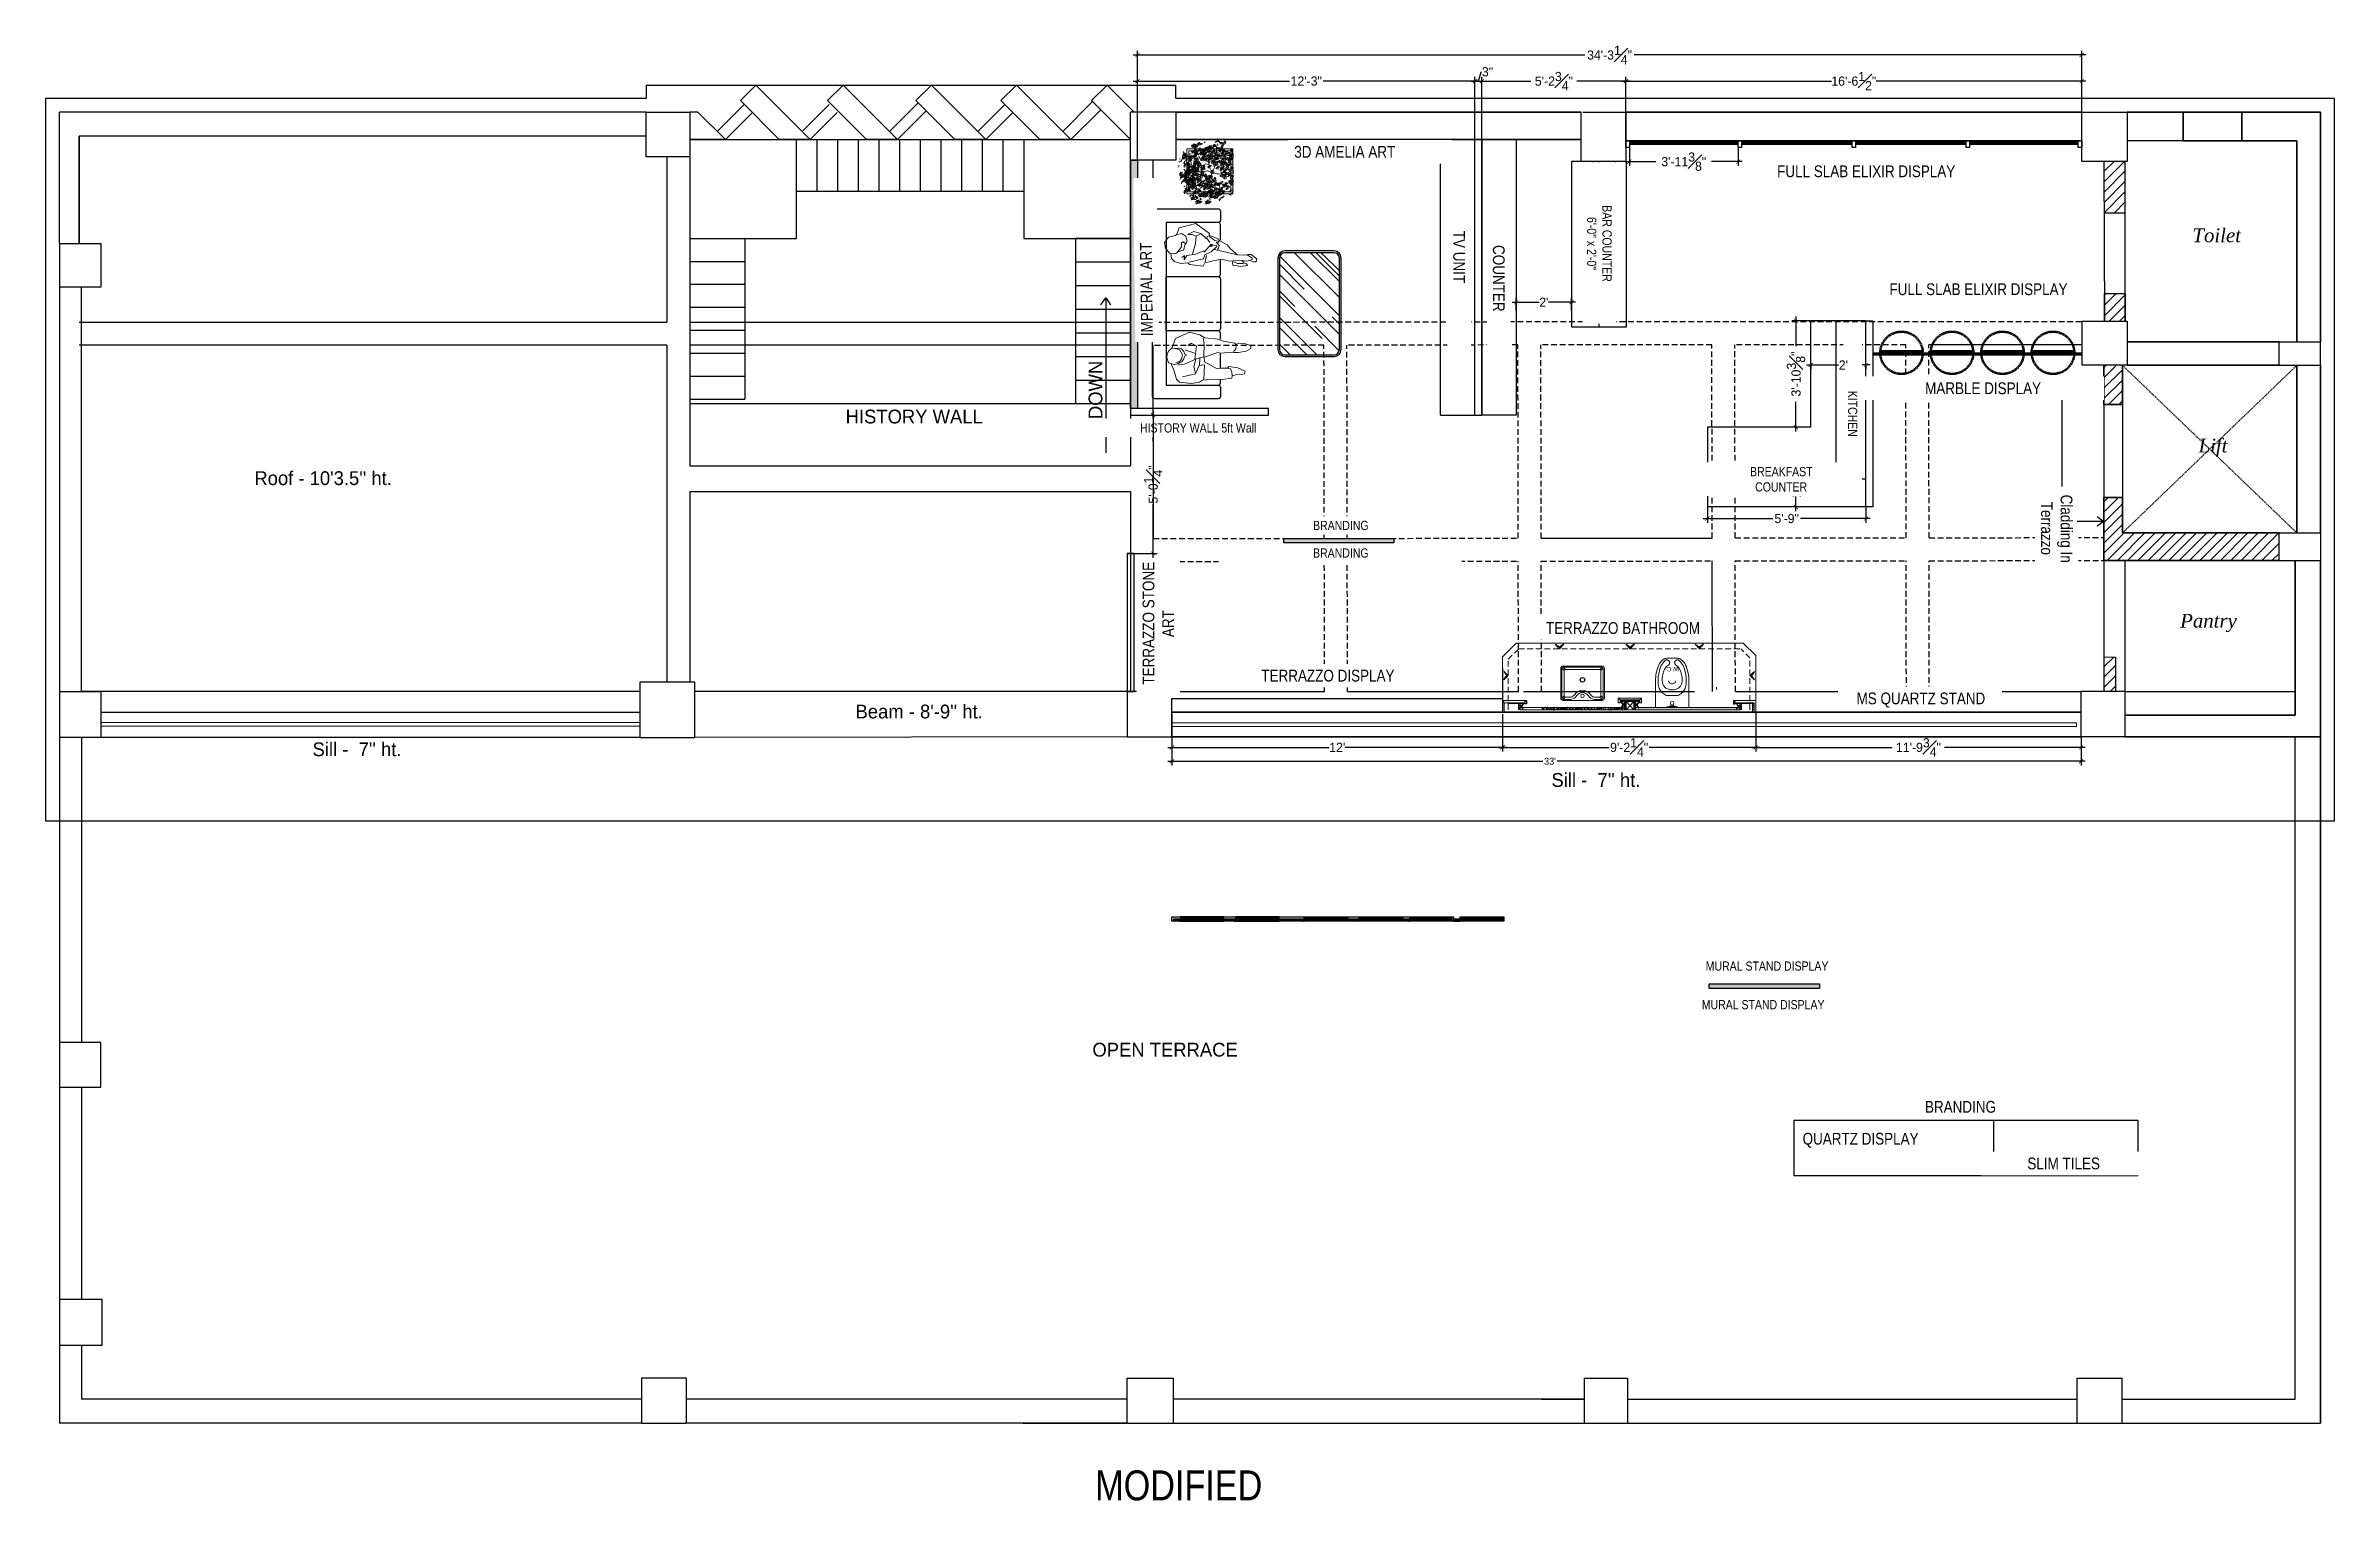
# Model space of a CAD drawing. Header units: inches. Extents: x -137722 to 81594, y -22256 to -1207.
# Drawn here: x -66460 to -65463, y -4970 to -4330 of the extents above; entities that cross this region are included whole.
import ezdxf

# ---------------------------------------------------------------- set-up
doc = ezdxf.new("R2010")
doc.units = ezdxf.units.IN
doc.header["$LTSCALE"] = 0.05
doc.header["$MEASUREMENT"] = 0
doc.header["$PDMODE"] = 3
doc.header["$PDSIZE"] = -4
for name, pattern in [('A2-XREF-115_FURN$0$HIDDEN', [0.375, 0.25, -0.125]), ('ACAD_ISO02W100', [15, 12, -3]), ('DASHED', [0.75, 0.5, -0.25]), ('DASHED2', [0.375, 0.25, -0.125])]:
    doc.linetypes.add(name, pattern=pattern)
doc.layers.get('Defpoints').update_dxf_attribs({"linetype": 'DASHED2'})
for name, color, linetype in [('00 floor', 7, 'Continuous'), ('beam', 7, 'Continuous'), ('Civil Dimension - Text', 7, 'Continuous'), ('Flooring Hatch', 251, 'Continuous'), ('Furniture Layout', 6, 'Continuous'), ('HATCH', 251, 'Continuous'), ('T-furniture', 7, 'Continuous'), ('text', 176, 'Continuous'), ('Vector Graphics', 7, 'Continuous')]:
    doc.layers.add(name, color=color, linetype=linetype)
for name, color, linetype, lineweight in [('A-ELEVATION', 191, 'Continuous', 15), ('A-PEOPLE', 12, 'Continuous', 20), ('aceras', 31, 'Continuous', 5), ('FURNITURE', 36, 'Continuous', 18), ('PCC', 8, 'DASHED', 5), ('WALL', 7, 'Continuous', 35)]:
    doc.layers.add(name, color=color, linetype=linetype, lineweight=lineweight)
doc.layers.add('A-FURNITURE', color=230, linetype='Continuous', lineweight=13, transparency=0.1)
doc.layers.add('A-TREES', color=84, linetype='Continuous', lineweight=0, transparency=0.6)
doc.styles.add('4MMOF3-8', font='ARIALN.TTF', dxfattribs={"height": 5.12})
doc.styles.add('9-128OF1-4', font='stylu.ttf')
doc.styles.get("Standard").update_dxf_attribs({"font": 'stylu.ttf', "height": 6})
doc.styles.add('times', font='arial.ttf')
doc.dimstyles.new('DIM 1-4', dxfattribs={"dimtxt": 3.0792, "dimasz": 1.82, "dimexe": 1.82, "dimexo": 0, "dimgap": 0.09, "dimtad": 0, "dimzin": 0, "dimdsep": 46, "dimlunit": 4, "dimtxsty": '9-128OF1-4', "dimblk": 'ARCHTICK', "dimcen": 1.8125, "dimdle": 1.82, "dimclrd": 8, "dimclre": 8, "dimadec": 0, "dimazin": 0, "dimtfac": 1, "dimtofl": 0, "dimtmove": 0, "dimatfit": 3, "dimldrblk": 'OPEN90', "dimfxl": 1, "dimtolj": 1, "dimtzin": 0, "dimlwd": -1, "dimarcsym": 0})
doc.dimstyles.new('rhythm des-01', dxfattribs={"dimtxt": 6, "dimasz": 2, "dimexe": 2, "dimexo": 0, "dimgap": 0.09, "dimtad": 0, "dimdec": 0, "dimzin": 0, "dimdsep": 46, "dimlunit": 4, "dimtxsty": 'Standard', "dimblk": 'ARCHTICK', "dimcen": 0, "dimclrd": 251, "dimclre": 251, "dimclrt": 20, "dimadec": 0, "dimazin": 0, "dimtfac": 1, "dimtdec": 0, "dimtix": 1, "dimtofl": 0, "dimtmove": 1, "dimatfit": 0, "dimldrblk": 'ARCHTICK', "dimfxl": 1, "dimtolj": 1, "dimtzin": 0, "dimarcsym": 0})
pattern_1 = [(45, (-200323.1695, -100148.2556), (-2.24506403, 2.24506403), [])]
pattern_2 = [(140, (-74126.1021, 62128.1632), (0.123527825, 1.411929493), [0.147637795, -1.624015748]), (85, (-74126.1021, 62128.1632), (-1.480693177, -0.273132546), [0.118110236, -1.299212598]), (190.4514445, (-74126.0918, 62128.2809), (-1.357165337, 1.138796942), [0.12547282, -1.380201008]), (136.1842, (-74126.4958, 62128.1632), (0.325825356, 2.10086876), [0.22145669, -2.43602362]), (186.6356355, (-74126.4686, 62128.3383), (-1.9175563, 1.83988572), [0.188209335, -2.07030268]), (81.184164, (-74126.4958, 62128.1632), (-1.9175563, 1.83988572), [0.177165354, -1.9488189]), (111, (-74126.3974, 62128.3601), (0.792556871, 1.175013882), [0.147637795, -1.624015748]), (56, (-74126.3974, 62128.3601), (-1.42746072, 0.47896719), [0.118110236, -1.299212598]), (161.4514447, (-74126.3313, 62128.458), (-0.634903844, 1.653981057), [0.125472815, -1.380201008]), (127.5, (-74126.1021, 62128.16325), (-0.655302862, 0.023936723), [0, -1.283464567, 0, -1.318897638, 0, -1.304133858]), (97.5, (-74126.1021, 62128.16325), (-0.776401008, 0.51785342), [0, -0.751968504, 0, -1.253937008, 0, -0.497047244]), (57.5, (-74126.1021, 62127.72427), (0.044399354, 1.0508315673), [0, -0.492125984, 0, -1.535433071, 0, -2.037401575]), (47.5, (-74126.1021, 62127.5274), (-0.197057052, 1.14800427), [0, -0.63976378, 0, -1.01968504, 0, -1.446850394])]
pattern_3 = [(135, (-74135.5795, 62128.16325), (-0.441941738, -0.441941738), [])]
pattern_4 = [(135, (-74116.6247, 62128.16325), (-0.441941738, -0.441941738), [])]
pattern_5 = [(45, (2553.31547, 2845.9277), (-0.08838834765, 0.08838834765), [])]
pattern_6 = [(45, (4612.43508, 2963.13178), (-0.08838834765, 0.08838834765), [])]
pattern_7 = [(45, (4684.45, 2882.32776), (-0.08838834765, 0.08838834765), [])]
pattern_8 = [(45, (4684.45, 2883.10776), (-0.08838834765, 0.08838834765), [])]
pattern_9 = [(45, (4708.45, 2882.32776), (-0.08838834765, 0.08838834765), [])]
pattern_10 = [(45, (4708.45, 2883.10776), (-0.08838834765, 0.08838834765), [])]

msp = doc.modelspace()

# ---------------------------------------------------------------- texts
at = {"lineweight": 13, "char_height": 6, "attachment_point": 1}
for s, width, insert in [('{\\fTimes New Roman|b0|i1|c0|p18;\\C3;Toilet}', 96.620028, (-65524.8035, -4409.8732)), ('{\\fTimes New Roman|b0|i1|c0|p18;\\C3;Lift}', 96.620028, (-65522.1126, -4501.4252)), ('{\\fTimes New Roman|b0|i1|c0|p18;\\C3;Pantry}', 96.620028, (-65530.1347, -4577.6586)), ('{\\C3;OPEN TERRACE}', 214.241425, (-66003.9066, -4764.3917))]:
    msp.add_mtext_dynamic_manual_height_columns(s, width=width, gutter_width=12.5, heights=[0], dxfattribs=dict(at, insert=insert))
at = {"insert": (-66005.5755, -4492.8764), "char_height": 6, "attachment_point": 1, "rotation": 90}
msp.add_mtext_dynamic_manual_height_columns('DOWN', width=570.292204, gutter_width=12.5, heights=[95.5975], dxfattribs=at)
at = {"char_height": 6, "attachment_point": 1}
for s, insert in [('HISTORY WALL', (-66111.3987, -4488.776)), ("Roof - 10'3.5'' ht.", (-66368.9208, -4515.594)), ("Beam - 8'-9'' ht.", (-66107.0956, -4617.1861)), ("Sill -  7'' ht.", (-66343.5867, -4633.6142)), ("Sill -  7'' ht.", (-65803.9745, -4646.9893))]:
    msp.add_mtext_dynamic_manual_height_columns(s, width=570.292204, gutter_width=12.5, heights=[95.5975], dxfattribs=dict(at, insert=insert))
at = {"layer": 'T-furniture', "color": 1, "insert": (-65751.1031, -4602.723), "char_height": 1.943628, "width": 18.414923, "attachment_point": 2, "rotation": 180, "style": 'times'}
msp.add_mtext('{\\C7; W.C.}', dxfattribs=at)
at = {"layer": 'text', "ltscale": 50, "attachment_point": 4, "style": '4MMOF3-8', "bg_fill": 2}
for s, insert, char_height, width in [('\\pi8.03998;QUARTZ DISPLAY', (-65702.6258, -4806.8604), 5.12, 66.281096), ('\\pi15.46118;MODIFIED', (-66018.1727, -4957.1359), 13, 101.801618)]:
    msp.add_mtext(s, dxfattribs=dict(at, insert=insert, char_height=char_height, width=width))

# ---------------------------------------------------------------- blocks, each defined once
blk = doc.blocks.new('_ArchTick')
at = {"color": 0, "const_width": 0.15}
blk.add_lwpolyline([(-0.5, -0.5), (0.5, 0.5)], dxfattribs=at)
blk = doc.blocks.new('A$C9f012d1b')
at = {"layer": 'A-PEOPLE', "color": 1, "lineweight": 0}
blk.add_lwpolyline([(736, 178), (755, 204), (786, 212), (795, 233), (715, 244), (669, 233), (639, 235), (631, 208), (637, 180), (597, 183), (509, 162), (437, 176), (326, 204), (305, 239), (156, 220), (137, 204), (59, 210), (-10, 187), (-44, 153), (-53, 99), (-65, 96), (-111, 42), (-120, -21), (-78, -82), (0, -99), (15, -116), (40, -183), (227, -232), (378, -120), (370, -103), (473, -63), (471, -51), (572, 4), (610, 46), (667, 101), (683, 113), (755, 119), (784, 115), (805, 109), (837, 111), (900, 159), (892, 191), (858, 191), (822, 178), (786, 183)], close=True, dxfattribs=at)
for points in [[(4, -108), (65, -120), (116, -91), (128, -40), (118, -7), (80, -30), (67, -19), (67, 25), (36, 65), (11, 94), (-19, 103), (-44, 101)], [(25, 82), (90, 61), (105, 14), (107, -11)], [(69, 145), (101, 122), (95, 168), (126, 122), (225, 105), (313, 71), (318, 86), (395, -5), (408, -2), (387, 23), (452, 6), (458, 23), (395, 80), (326, 115), (309, 157), (151, 197)], [(189, 107), (221, -11), (229, -91), (185, -110), (132, -110), (204, -145), (282, -122), (339, -68), (355, -91)], [(330, 193), (343, 120)], [(465, 56), (477, 40), (484, 12), (467, -9), (450, -21), (477, -26), (482, -34), (437, -45), (368, -91)], [(427, 54), (547, 82), (683, 113)], [(637, 180), (736, 178)], [(646, 193), (686, 210), (749, 210)], [(829, 174), (847, 164), (847, 151), (824, 132), (784, 111)], [(229, -91), (280, -118)], [(345, -74), (381, -23)]]:
    blk.add_lwpolyline(points, dxfattribs=at)
blk = doc.blocks.new('A$C7cb9e3b1')
at = {"layer": 'A-FURNITURE', "color": 1, "lineweight": 0}
blk.add_lwpolyline([(256, -270), (254, -270)], dxfattribs=at)
at = {"layer": 'A-PEOPLE', "color": 1, "lineweight": 0}
for points in [[(-45, -366), (-72, -359), (-105, -340), (-219, -310), (-250, -274), (-267, -144), (-252, -56), (-229, -22), (-217, 100), (-221, 197), (-206, 302), (-181, 306), (-170, 348), (-168, 411), (-158, 445), (-128, 451), (-92, 371), (-76, 272), (-97, 256), (-95, 171), (-105, 142), (-25, 1), (25, -1), (78, 148), (69, 173), (82, 314), (76, 327), (76, 377), (93, 462), (120, 514), (154, 514), (181, 428), (172, 361), (164, 348), (181, 335), (202, 207), (225, 148), (238, 3), (273, -49), (303, -163), (233, -319), (122, -361)], [(-177, 306), (-141, 304), (-105, 287), (-92, 234)], [(88, 321), (112, 344), (143, 350)], [(-228, -6), (-59, 1), (-65, -58), (-160, -98), (-191, -243)], [(-151, -98), (-80, -117), (2, -96), (-51, -220), (-59, -295)], [(-65, -54), (17, -51)], [(122, -325), (111, -274), (53, -243), (6, -253), (-21, -270), (-34, -316), (-29, -279), (-38, -272)], [(153, -184), (181, -146), (149, -87), (2, -106), (29, -5), (177, -3), (236, -14)], [(105, -213), (71, -108)]]:
    blk.add_lwpolyline(points, dxfattribs=at)
blk.add_lwpolyline([(118, -253), (126, -327), (122, -365), (97, -392), (61, -413), (19, -415), (-36, -396), (-55, -333), (-44, -281), (-25, -249), (8, -226), (36, -220), (44, -201), (50, -201), (59, -218), (88, -228)], close=True, dxfattribs=at)
blk = doc.blocks.new('A$C63D16C82')
at = {"color": 11}
blk.add_lwpolyline([(-25, 750), (-725, 750, 0.414214), (-750, 725), (-750, 625, 0.414214), (-725, 600), (-150, 600), (-150, -1200), (-725, -1200, 0.414214), (-750, -1225), (-750, -1325, 0.414214), (-725, -1350), (-25, -1350, 0.414214), (0, -1325), (0, 725, 0.414214)], format="xyb", close=True, dxfattribs=at)
at = {"color": 6}
for points in [[(-750, 403), (-750, 575, -0.414214), (-725, 600), (-150, 600), (-150, 0), (-725, 0, -0.414214), (-750, 25), (-750, 184)], [(-750, -691), (-750, -625, -0.414214), (-725, -600), (-150, -600), (-150, -1200), (-725, -1200, -0.414214), (-750, -1175), (-750, -1136)]]:
    blk.add_lwpolyline(points, format="xyb", dxfattribs=at)
blk.add_lwpolyline([(-725, -600), (-150, -600), (-150, 0), (-725, 0, 0.414214), (-750, -25), (-750, -575, 0.414214)], format="xyb", close=True, dxfattribs=at)
blk.add_lwpolyline([(-750, -1011), (-750, -851)], dxfattribs=at)
at = {"color": 161, "lineweight": -3}
for name, p, rotation in [('A$C9f012d1b', (-253, 355), 180.0000000000001), ('A$C7cb9e3b1', (-573, -916), 90.00000000000001)]:
    blk.add_blockref(name, p, dxfattribs=dict(at, rotation=rotation))
blk = doc.blocks.new('A$C78ED2221')
at = {"layer": 'A-ELEVATION', "color": 6}
blk.add_lwpolyline([(0.859, 3.675), (0.859, 1.801), (2.701, 1.801), (2.701, 3.675)], close=True, dxfattribs=at)
at = {"layer": 'A-ELEVATION', "color": 1}
blk.add_lwpolyline([(0.942, 3.592), (0.942, 1.885), (2.617, 1.885), (2.617, 3.592)], close=True, dxfattribs=at)
at = {"layer": 'A-TREES', "color": 82, "linetype": 'ACAD_ISO02W100', "ltscale": 0.1}
for p, q in [((0.885, 3.771), (0.916, 3.783)), ((0.885, 3.756), (0.885, 3.771)), ((0.925, 3.751), (0.885, 3.756)), ((0.916, 3.783), (0.931, 3.802)), ((0.923, 3.728), (0.925, 3.751)), ((0.953, 3.796), (0.951, 3.772)), ((0.951, 3.772), (0.969, 3.789)), ((0.976, 3.72), (1.004, 3.735)), ((0.988, 3.779), (0.982, 3.763)), ((0.982, 3.763), (0.987, 3.734)), ((0.987, 3.734), (0.982, 3.728)), ((1.004, 3.735), (1.017, 3.695)), ((1.016, 3.77), (1.005, 3.781)), ((1.061, 3.726), (1.092, 3.738)), ((1.08, 3.776), (1.089, 3.774)), ((1.156, 3.785), (1.15, 3.792)), ((1.176, 3.792), (1.156, 3.785)), ((1.167, 3.738), (1.18, 3.768)), ((1.18, 3.768), (1.176, 3.792)), ((1.27, 3.893), (1.389, 3.872)), ((1.337, 3.733), (1.303, 3.688)), ((1.39, 3.812), (1.33, 3.857)), ((1.365, 3.692), (1.337, 3.733)), ((1.349, 3.796), (1.4, 3.764)), ((1.376, 3.799), (1.375, 3.74)), ((1.375, 3.74), (1.435, 3.785)), ((1.383, 3.735), (1.413, 3.773)), ((1.414, 3.729), (1.383, 3.735)), ((1.389, 3.872), (1.39, 3.812)), ((1.4, 3.764), (1.428, 3.806)), ((1.462, 3.761), (1.415, 3.73)), ((1.428, 3.806), (1.462, 3.761)), ((1.435, 3.785), (1.451, 3.728)), ((1.439, 3.82), (1.444, 3.814)), ((1.448, 3.949), (1.567, 3.928)), ((1.471, 3.753), (1.493, 3.776)), ((1.485, 3.707), (1.471, 3.753)), ((1.51, 3.778), (1.477, 3.733)), ((1.477, 3.733), (1.524, 3.702)), ((1.493, 3.776), (1.525, 3.783)), ((1.568, 3.869), (1.508, 3.914)), ((1.539, 3.736), (1.51, 3.778)), ((1.566, 3.801), (1.514, 3.542)), ((1.527, 3.853), (1.578, 3.821)), ((1.59, 3.768), (1.539, 3.736)), ((1.561, 3.791), (1.591, 3.83)), ((1.593, 3.785), (1.561, 3.791)), ((1.567, 3.928), (1.568, 3.869)), ((1.578, 3.821), (1.606, 3.862)), ((1.625, 3.772), (1.59, 3.768)), ((1.64, 3.817), (1.593, 3.787)), ((1.615, 3.762), (1.593, 3.785)), ((1.618, 3.968), (1.601, 3.955)), ((1.601, 3.955), (1.616, 3.921)), ((1.61, 3.736), (1.604, 3.744)), ((1.606, 3.862), (1.64, 3.817)), ((1.63, 3.743), (1.61, 3.736)), ((1.616, 3.921), (1.622, 3.906)), ((1.622, 3.906), (1.617, 3.877)), ((1.617, 3.877), (1.622, 3.87)), ((1.635, 3.931), (1.618, 3.968)), ((1.622, 3.87), (1.649, 3.871)), ((1.634, 3.719), (1.63, 3.743)), ((1.653, 3.914), (1.635, 3.931)), ((1.649, 3.871), (1.681, 3.87)), ((1.651, 3.754), (1.666, 3.736)), ((1.665, 3.978), (1.652, 3.938)), ((1.652, 3.938), (1.653, 3.914)), ((1.653, 3.799), (1.674, 3.802)), ((1.667, 3.761), (1.653, 3.799)), ((1.674, 3.742), (1.657, 3.729)), ((1.692, 3.963), (1.665, 3.978)), ((1.666, 3.736), (1.667, 3.761)), ((1.674, 3.945), (1.693, 3.954)), ((1.688, 3.925), (1.674, 3.945)), ((1.674, 3.802), (1.688, 3.768)), ((1.691, 3.705), (1.674, 3.742)), ((1.68, 3.894), (1.719, 3.899)), ((1.681, 3.87), (1.68, 3.894)), ((1.719, 3.913), (1.688, 3.925)), ((1.688, 3.768), (1.694, 3.752)), ((1.693, 3.954), (1.692, 3.963)), ((1.694, 3.752), (1.719, 3.735)), ((1.699, 3.913), (1.707, 3.947)), ((1.735, 3.854), (1.699, 3.913)), ((1.701, 3.767), (1.714, 3.724)), ((1.707, 3.947), (1.764, 3.933)), ((1.72, 3.752), (1.707, 3.712)), ((1.714, 3.724), (1.755, 3.754)), ((1.719, 3.899), (1.719, 3.913)), ((1.719, 3.735), (1.72, 3.727)), ((1.748, 3.738), (1.72, 3.752)), ((1.744, 3.871), (1.727, 3.858)), ((1.749, 3.729), (1.748, 3.738)), ((1.755, 3.754), (1.809, 3.726)), ((1.809, 3.726), (1.845, 3.784)), ((1.842, 3.796), (1.875, 3.767)), ((1.945, 3.782), (1.976, 3.794)), ((1.945, 3.767), (1.945, 3.782)), ((1.985, 3.762), (1.945, 3.767)), ((1.951, 4.024), (2.03, 3.986)), ((1.983, 3.738), (1.985, 3.762)), ((2.016, 3.739), (1.983, 3.738)), ((2.058, 3.733), (1.998, 3.778)), ((2.011, 3.783), (2.029, 3.799)), ((2.042, 3.739), (2.016, 3.739)), ((2.048, 3.789), (2.042, 3.774)), ((2.042, 3.774), (2.047, 3.745)), ((2.047, 3.745), (2.042, 3.739)), ((2.057, 3.792), (2.058, 3.733)), ((2.097, 3.767), (2.138, 3.797)), ((2.097, 3.76), (2.104, 3.794)), ((2.104, 3.794), (2.161, 3.78)), ((2.118, 3.773), (2.116, 3.782)), ((2.131, 3.766), (2.188, 3.752)), ((2.138, 3.797), (2.192, 3.769)), ((2.149, 3.957), (2.177, 3.998)), ((2.174, 3.927), (2.231, 3.913)), ((2.187, 3.906), (2.186, 3.915)), ((2.188, 3.752), (2.267, 3.714)), ((2.201, 3.899), (2.258, 3.885)), ((2.258, 3.885), (2.337, 3.847)), ((2.285, 3.832), (2.272, 3.792)), ((2.325, 3.804), (2.283, 3.834)), ((2.297, 3.971), (2.284, 3.931)), ((2.312, 3.818), (2.285, 3.832)), ((2.344, 3.769), (2.287, 3.755)), ((2.294, 3.799), (2.313, 3.809)), ((2.308, 3.78), (2.294, 3.799)), ((2.3, 3.748), (2.339, 3.753)), ((2.339, 3.768), (2.308, 3.78)), ((2.313, 3.809), (2.312, 3.818)), ((2.316, 3.676), (2.351, 3.735)), ((2.337, 3.847), (2.325, 3.804)), ((2.334, 3.814), (2.365, 3.852)), ((2.366, 3.808), (2.334, 3.814)), ((2.339, 3.753), (2.339, 3.768)), ((2.365, 3.852), (2.483, 3.831)), ((2.389, 3.785), (2.366, 3.808)), ((2.379, 3.714), (2.372, 3.748)), ((2.375, 3.739), (2.389, 3.785)), ((2.397, 3.68), (2.375, 3.739)), ((2.401, 3.748), (2.432, 3.76)), ((2.401, 3.733), (2.401, 3.748)), ((2.441, 3.728), (2.401, 3.733)), ((2.424, 3.816), (2.408, 3.759)), ((2.408, 3.759), (2.443, 3.755)), ((2.415, 3.793), (2.425, 3.791)), ((2.485, 3.772), (2.424, 3.816)), ((2.427, 3.789), (2.428, 3.798)), ((2.447, 3.779), (2.427, 3.789)), ((2.432, 3.76), (2.447, 3.779)), ((2.443, 3.755), (2.494, 3.723)), ((2.469, 3.772), (2.467, 3.749)), ((2.467, 3.749), (2.485, 3.765)), ((2.483, 3.831), (2.485, 3.772)), ((2.485, 3.765), (2.502, 3.802)), ((2.494, 3.723), (2.522, 3.765)), ((2.504, 3.755), (2.498, 3.74)), ((2.502, 3.802), (2.519, 3.789)), ((2.519, 3.789), (2.504, 3.755)), ((2.521, 3.757), (2.534, 3.787)), ((2.523, 3.798), (2.531, 3.833)), ((2.531, 3.833), (2.588, 3.819)), ((0.471, 2.887), (0.435, 2.945)), ((0.479, 3.256), (0.443, 3.315)), ((0.478, 2.884), (0.461, 2.871)), ((0.461, 2.871), (0.475, 2.837)), ((0.486, 3.253), (0.469, 3.24)), ((0.469, 3.24), (0.483, 3.206)), ((0.525, 2.915), (0.471, 2.887)), ((0.475, 2.837), (0.482, 2.821)), ((0.482, 2.821), (0.477, 2.792)), ((0.495, 2.846), (0.478, 2.884)), ((0.533, 3.284), (0.479, 3.256)), ((0.483, 3.206), (0.49, 3.191)), ((0.49, 3.191), (0.485, 3.162)), ((0.485, 3.162), (0.489, 3.155)), ((0.503, 3.216), (0.486, 3.253)), ((0.5, 3.159), (0.486, 3.125)), ((0.489, 3.155), (0.516, 3.156)), ((0.513, 2.83), (0.495, 2.846)), ((0.521, 3.156), (0.5, 3.159)), ((0.521, 3.199), (0.503, 3.216)), ((0.507, 3.118), (0.521, 3.156)), ((0.508, 3.093), (0.507, 3.118)), ((0.508, 3.335), (0.587, 3.297)), ((0.524, 3.111), (0.508, 3.093)), ((0.524, 2.893), (0.511, 2.854)), ((0.511, 2.854), (0.513, 2.83)), ((0.516, 3.156), (0.549, 3.155)), ((0.532, 3.263), (0.519, 3.223)), ((0.519, 3.223), (0.521, 3.199)), ((0.561, 3.13), (0.524, 3.111)), ((0.551, 2.879), (0.524, 2.893)), ((0.567, 2.885), (0.525, 2.915)), ((0.559, 3.248), (0.532, 3.263)), ((0.575, 3.254), (0.533, 3.284)), ((0.533, 2.86), (0.553, 2.87)), ((0.548, 2.841), (0.533, 2.86)), ((0.539, 2.809), (0.579, 2.814)), ((0.541, 2.785), (0.539, 2.809)), ((0.54, 3.076), (0.544, 3.1)), ((0.554, 3.046), (0.54, 3.076)), ((0.541, 3.23), (0.561, 3.239)), ((0.556, 3.21), (0.541, 3.23)), ((0.544, 3.1), (0.564, 3.093)), ((0.547, 3.179), (0.587, 3.184)), ((0.549, 3.155), (0.547, 3.179)), ((0.578, 2.829), (0.548, 2.841)), ((0.553, 2.87), (0.551, 2.879)), ((0.586, 3.198), (0.556, 3.21)), ((0.561, 3.239), (0.559, 3.248)), ((0.57, 3.101), (0.561, 3.13)), ((0.594, 2.86), (0.562, 2.867)), ((0.564, 3.093), (0.57, 3.101)), ((0.57, 3.236), (0.601, 3.274)), ((0.602, 3.23), (0.57, 3.236)), ((0.587, 3.297), (0.575, 3.254)), ((0.579, 2.814), (0.578, 2.829)), ((0.587, 3.184), (0.586, 3.198)), ((0.603, 2.791), (0.617, 2.837)), ((0.611, 3.161), (0.625, 3.207)), ((0.633, 3.103), (0.611, 3.161)), ((0.637, 3.503), (0.62, 3.49)), ((0.62, 3.49), (0.635, 3.456)), ((0.641, 3.089), (0.62, 3.092)), ((0.632, 3.33), (0.639, 3.365)), ((0.667, 3.272), (0.632, 3.33)), ((0.643, 3.105), (0.633, 3.103)), ((0.635, 3.456), (0.641, 3.441)), ((0.641, 3.441), (0.636, 3.412)), ((0.636, 3.412), (0.641, 3.405)), ((0.654, 3.466), (0.637, 3.503)), ((0.639, 3.365), (0.696, 3.351)), ((0.641, 3.405), (0.668, 3.406)), ((0.684, 3.136), (0.643, 3.105)), ((0.672, 3.449), (0.654, 3.466)), ((0.674, 3.269), (0.657, 3.256)), ((0.721, 3.3), (0.667, 3.272)), ((0.668, 3.406), (0.7, 3.405)), ((0.683, 3.513), (0.671, 3.473)), ((0.671, 3.473), (0.672, 3.449)), ((0.691, 3.231), (0.674, 3.269)), ((0.711, 3.499), (0.683, 3.513)), ((0.709, 3.215), (0.691, 3.231)), ((0.693, 3.48), (0.712, 3.489)), ((0.707, 3.461), (0.693, 3.48)), ((0.696, 3.351), (0.775, 3.313)), ((0.699, 3.429), (0.738, 3.434)), ((0.7, 3.405), (0.699, 3.429)), ((0.738, 3.448), (0.707, 3.461)), ((0.721, 3.279), (0.708, 3.239)), ((0.708, 3.239), (0.709, 3.215)), ((0.712, 3.489), (0.711, 3.499)), ((0.714, 2.921), (0.793, 2.883)), ((0.763, 3.27), (0.721, 3.3)), ((0.748, 3.264), (0.721, 3.279)), ((0.757, 3.141), (0.722, 3.199)), ((0.73, 3.245), (0.749, 3.255)), ((0.734, 2.977), (0.733, 2.969)), ((0.733, 2.969), (0.752, 2.95)), ((0.758, 2.994), (0.734, 2.977)), ((0.738, 3.434), (0.738, 3.448)), ((0.781, 2.84), (0.739, 2.87)), ((0.746, 3.326), (0.749, 3.395)), ((0.807, 3.32), (0.746, 3.326)), ((0.764, 3.138), (0.747, 3.125)), ((0.747, 3.125), (0.762, 3.091)), ((0.749, 3.255), (0.748, 3.264)), ((0.749, 3.395), (0.774, 3.419)), ((0.752, 2.95), (0.775, 2.927)), ((0.811, 3.169), (0.757, 3.141)), ((0.758, 3.531), (0.789, 3.569)), ((0.79, 3.525), (0.758, 3.531)), ((0.765, 3.009), (0.758, 2.994)), ((0.762, 3.091), (0.768, 3.075)), ((0.775, 3.313), (0.763, 3.27)), ((0.768, 3.075), (0.763, 3.046)), ((0.763, 3.046), (0.768, 3.04)), ((0.781, 3.101), (0.764, 3.138)), ((0.778, 3.044), (0.765, 3.009)), ((0.768, 3.04), (0.794, 3.04)), ((0.774, 3.419), (0.814, 3.376)), ((0.775, 2.927), (0.79, 2.945)), ((0.799, 3.041), (0.778, 3.044)), ((0.799, 3.084), (0.781, 3.101)), ((0.793, 2.883), (0.781, 2.84)), ((0.785, 3.002), (0.799, 3.041)), ((0.786, 2.978), (0.785, 3.002)), ((0.786, 3.22), (0.865, 3.182)), ((0.802, 2.996), (0.786, 2.978)), ((0.812, 3.502), (0.79, 3.525)), ((0.79, 2.945), (0.822, 2.92)), ((0.794, 3.04), (0.827, 3.04)), ((0.81, 3.148), (0.797, 3.108)), ((0.797, 3.108), (0.799, 3.084)), ((0.799, 3.456), (0.812, 3.502)), ((0.821, 3.398), (0.799, 3.456)), ((0.839, 3.015), (0.802, 2.996)), ((0.81, 2.833), (0.803, 2.818)), ((0.838, 3.133), (0.81, 3.148)), ((0.823, 2.868), (0.81, 2.833)), ((0.853, 3.139), (0.811, 3.169)), ((0.819, 3.114), (0.839, 3.124)), ((0.834, 3.095), (0.819, 3.114)), ((0.819, 2.961), (0.822, 2.985)), ((0.832, 2.931), (0.819, 2.961)), ((0.83, 3.399), (0.821, 3.398)), ((0.822, 2.985), (0.843, 2.978)), ((0.822, 2.92), (0.832, 2.931)), ((0.845, 2.865), (0.823, 2.868)), ((0.825, 3.064), (0.865, 3.068)), ((0.827, 3.04), (0.825, 3.064)), ((0.872, 3.431), (0.83, 3.399)), ((0.83, 2.826), (0.845, 2.865)), ((0.831, 2.802), (0.83, 2.826)), ((0.847, 2.82), (0.831, 2.802)), ((0.832, 3.476), (0.867, 3.472)), ((0.865, 3.083), (0.834, 3.095)), ((0.839, 3.124), (0.838, 3.133)), ((0.848, 2.985), (0.839, 3.015)), ((0.843, 2.978), (0.848, 2.985)), ((0.884, 2.839), (0.847, 2.82)), ((0.849, 3.121), (0.879, 3.159)), ((0.88, 3.115), (0.849, 3.121)), ((0.865, 3.182), (0.853, 3.139)), ((0.854, 2.91), (0.853, 2.902)), ((0.853, 2.902), (0.872, 2.884)), ((0.878, 2.927), (0.854, 2.91)), ((0.865, 3.068), (0.865, 3.083)), ((0.933, 3.406), (0.872, 3.431)), ((0.872, 2.884), (0.895, 2.86)), ((0.885, 2.943), (0.878, 2.927)), ((0.893, 2.809), (0.884, 2.839)), ((0.898, 2.977), (0.885, 2.943)), ((0.905, 3.303), (0.888, 3.29)), ((0.889, 3.046), (0.903, 3.091)), ((0.912, 2.987), (0.889, 3.046)), ((0.895, 2.86), (0.911, 2.878)), ((0.915, 3.388), (0.898, 3.375)), ((0.898, 3.375), (0.913, 3.341)), ((0.92, 2.974), (0.898, 2.977)), ((0.913, 2.865), (0.899, 2.831)), ((0.918, 2.829), (0.901, 2.816)), ((0.901, 2.816), (0.916, 2.782)), ((0.906, 2.936), (0.92, 2.974)), ((0.907, 2.911), (0.906, 2.936)), ((0.922, 2.929), (0.907, 2.911)), ((0.91, 3.215), (0.917, 3.249)), ((0.946, 3.156), (0.91, 3.215)), ((0.911, 2.878), (0.942, 2.853)), ((0.921, 2.989), (0.912, 2.987)), ((0.913, 3.341), (0.919, 3.326)), ((0.934, 2.862), (0.913, 2.865)), ((0.919, 3.326), (0.914, 3.297)), ((0.914, 3.297), (0.919, 3.29)), ((0.933, 3.351), (0.915, 3.388)), ((0.917, 3.249), (0.974, 3.235)), ((0.935, 2.792), (0.918, 2.829)), ((0.919, 3.29), (0.946, 3.29)), ((0.962, 3.02), (0.921, 2.989)), ((0.959, 2.948), (0.922, 2.929)), ((0.956, 3.728), (0.923, 3.728)), ((0.951, 3.334), (0.933, 3.351)), ((0.952, 3.153), (0.935, 3.14)), ((0.939, 2.894), (0.942, 2.918)), ((0.952, 2.864), (0.939, 2.894)), ((0.942, 2.918), (0.963, 2.911)), ((0.946, 3.29), (0.979, 3.29)), ((1, 3.184), (0.946, 3.156)), ((0.949, 3.67), (0.98, 3.682)), ((0.949, 3.655), (0.949, 3.67)), ((0.989, 3.651), (0.949, 3.655)), ((0.962, 3.398), (0.949, 3.358)), ((0.949, 3.358), (0.951, 3.334)), ((0.964, 2.839), (0.951, 2.799)), ((0.951, 2.799), (0.953, 2.775)), ((0.97, 3.116), (0.952, 3.153)), ((0.982, 3.728), (0.956, 3.728)), ((0.968, 2.919), (0.959, 2.948)), ((0.989, 3.383), (0.962, 3.398)), ((0.963, 2.911), (0.968, 2.919)), ((0.992, 2.824), (0.964, 2.839)), ((0.988, 3.099), (0.97, 3.116)), ((0.971, 3.364), (0.99, 3.374)), ((0.985, 3.345), (0.971, 3.364)), ((0.973, 2.806), (0.993, 2.815)), ((0.988, 2.787), (0.973, 2.806)), ((0.974, 3.235), (1.053, 3.197)), ((0.975, 3.711), (0.976, 3.72)), ((0.995, 3.701), (0.975, 3.711)), ((0.977, 3.314), (1.016, 3.318)), ((0.979, 3.29), (0.977, 3.314)), ((0.98, 3.682), (0.995, 3.701)), ((1.016, 3.333), (0.985, 3.345)), ((0.999, 3.163), (0.986, 3.123)), ((0.986, 3.123), (0.988, 3.099)), ((0.987, 3.627), (0.989, 3.651)), ((1.02, 3.627), (0.987, 3.627)), ((0.99, 3.374), (0.989, 3.383)), ((0.993, 2.815), (0.992, 2.824)), ((1.075, 3.614), (0.996, 3.576)), ((0.996, 3.576), (1.008, 3.533)), ((1.026, 3.149), (0.999, 3.163)), ((1.041, 3.155), (1, 3.184)), ((1.008, 3.533), (1.05, 3.563)), ((1.008, 3.13), (1.027, 3.14)), ((1.009, 2.957), (1.039, 2.995)), ((1.041, 2.951), (1.009, 2.957)), ((1.017, 3.695), (1.015, 3.671)), ((1.015, 3.671), (1.033, 3.688)), ((1.016, 3.318), (1.016, 3.333)), ((1.046, 3.627), (1.02, 3.627)), ((1.025, 3.211), (1.027, 3.279)), ((1.085, 3.204), (1.025, 3.211)), ((1.027, 3.14), (1.026, 3.149)), ((1.027, 3.279), (1.053, 3.304)), ((1.033, 3.688), (1.05, 3.725)), ((1.036, 3.416), (1.067, 3.454)), ((1.068, 3.41), (1.036, 3.416)), ((1.073, 3.471), (1.039, 3.426)), ((1.039, 2.995), (1.158, 2.974)), ((1.053, 3.197), (1.041, 3.155)), ((1.063, 2.928), (1.041, 2.951)), ((1.176, 3.017), (1.045, 3.191)), ((1.052, 3.678), (1.046, 3.663)), ((1.046, 3.663), (1.051, 3.634)), ((1.051, 3.634), (1.046, 3.627)), ((1.049, 2.882), (1.063, 2.928)), ((1.072, 2.824), (1.049, 2.882)), ((1.05, 3.725), (1.067, 3.712)), ((1.05, 3.563), (1.104, 3.535)), ((1.051, 2.762), (1.082, 2.8)), ((1.067, 3.712), (1.052, 3.678)), ((1.053, 3.304), (1.092, 3.261)), ((1.061, 3.711), (1.061, 3.726)), ((1.101, 3.706), (1.061, 3.711)), ((1.067, 3.454), (1.185, 3.433)), ((1.091, 3.386), (1.068, 3.41)), ((1.081, 2.826), (1.072, 2.824)), ((1.132, 3.628), (1.075, 3.614)), ((1.077, 3.341), (1.091, 3.386)), ((1.099, 3.282), (1.077, 3.341)), ((1.122, 2.857), (1.081, 2.826)), ((1.082, 2.8), (1.2, 2.779)), ((1.099, 2.96), (1.083, 2.902)), ((1.083, 2.902), (1.118, 2.899)), ((1.099, 3.682), (1.101, 3.706)), ((1.132, 3.683), (1.099, 3.682)), ((1.109, 3.284), (1.099, 3.282)), ((1.159, 2.915), (1.099, 2.96)), ((1.104, 3.535), (1.139, 3.594)), ((1.15, 3.315), (1.109, 3.284)), ((1.126, 3.418), (1.11, 3.361)), ((1.11, 3.361), (1.145, 3.357)), ((1.112, 3.537), (1.111, 3.477)), ((1.118, 2.899), (1.169, 2.867)), ((1.184, 2.833), (1.122, 2.857)), ((1.187, 3.373), (1.126, 3.418)), ((1.158, 3.683), (1.132, 3.683)), ((1.139, 3.594), (1.132, 3.628)), ((1.145, 3.357), (1.196, 3.325)), ((1.15, 3.501), (1.157, 3.535)), ((1.185, 3.442), (1.15, 3.501)), ((1.211, 3.291), (1.15, 3.315)), ((1.157, 3.535), (1.214, 3.521)), ((1.163, 3.689), (1.158, 3.683)), ((1.158, 2.974), (1.159, 2.915)), ((1.178, 3.481), (1.161, 3.468)), ((1.161, 3.468), (1.175, 3.434)), ((1.183, 3.188), (1.166, 3.175)), ((1.166, 3.175), (1.181, 3.141)), ((1.169, 2.867), (1.197, 2.908)), ((1.175, 3.434), (1.182, 3.419)), ((1.268, 2.827), (1.176, 3.017)), ((1.182, 3.419), (1.177, 3.39)), ((1.177, 3.39), (1.181, 3.383)), ((1.195, 3.444), (1.178, 3.481)), ((1.178, 3.014), (1.185, 3.049)), ((1.214, 2.956), (1.178, 3.014)), ((1.181, 3.383), (1.208, 3.383)), ((1.181, 3.141), (1.187, 3.125)), ((1.187, 3.125), (1.182, 3.096)), ((1.182, 3.096), (1.187, 3.09)), ((1.201, 3.15), (1.183, 3.188)), ((1.231, 2.863), (1.184, 2.833)), ((1.239, 3.47), (1.185, 3.442)), ((1.185, 3.433), (1.187, 3.373)), ((1.185, 3.049), (1.242, 3.035)), ((1.187, 3.09), (1.214, 3.09)), ((1.213, 3.427), (1.195, 3.444)), ((1.197, 3.603), (1.196, 3.595)), ((1.196, 3.595), (1.215, 3.576)), ((1.196, 3.325), (1.224, 3.367)), ((1.221, 3.619), (1.197, 3.603)), ((1.197, 2.908), (1.231, 2.863)), ((1.219, 3.134), (1.201, 3.15)), ((1.22, 2.953), (1.203, 2.94)), ((1.203, 2.94), (1.218, 2.906)), ((1.212, 3.629), (1.207, 3.636)), ((1.208, 3.383), (1.241, 3.383)), ((1.208, 2.81), (1.238, 2.848)), ((1.239, 2.804), (1.208, 2.81)), ((1.266, 3.378), (1.209, 3.364)), ((1.224, 3.491), (1.211, 3.451)), ((1.211, 3.451), (1.213, 3.427)), ((1.258, 3.322), (1.211, 3.291)), ((1.213, 3.019), (1.211, 3.264)), ((1.211, 3.264), (1.544, 2.736)), ((1.233, 3.636), (1.212, 3.629)), ((1.214, 3.521), (1.293, 3.483)), ((1.214, 3.09), (1.247, 3.089)), ((1.268, 2.984), (1.214, 2.956)), ((1.215, 3.576), (1.238, 3.552)), ((1.23, 3.197), (1.217, 3.158)), ((1.217, 3.158), (1.219, 3.134)), ((1.218, 2.906), (1.224, 2.891)), ((1.224, 2.891), (1.219, 2.862)), ((1.219, 2.862), (1.224, 2.855)), ((1.238, 2.916), (1.22, 2.953)), ((1.228, 3.635), (1.221, 3.619)), ((1.251, 3.476), (1.224, 3.491)), ((1.224, 3.367), (1.258, 3.322)), ((1.224, 2.855), (1.251, 2.855)), ((1.241, 3.669), (1.228, 3.635)), ((1.257, 3.183), (1.23, 3.197)), ((1.236, 3.612), (1.233, 3.636)), ((1.233, 3.457), (1.253, 3.467)), ((1.248, 3.438), (1.233, 3.457)), ((1.238, 3.552), (1.253, 3.57)), ((1.256, 2.899), (1.238, 2.916)), ((1.238, 2.848), (1.357, 2.827)), ((1.281, 3.44), (1.239, 3.47)), ((1.239, 3.407), (1.279, 3.411)), ((1.241, 3.383), (1.239, 3.407)), ((1.239, 3.164), (1.258, 3.174)), ((1.253, 3.145), (1.239, 3.164)), ((1.262, 2.78), (1.239, 2.804)), ((1.263, 3.666), (1.241, 3.669)), ((1.242, 3.035), (1.321, 2.997)), ((1.245, 3.113), (1.284, 3.118)), ((1.247, 3.089), (1.245, 3.113)), ((1.248, 3.628), (1.263, 3.666)), ((1.249, 3.603), (1.248, 3.628)), ((1.278, 3.426), (1.248, 3.438)), ((1.265, 3.621), (1.249, 3.603)), ((1.253, 3.467), (1.251, 3.476)), ((1.251, 2.855), (1.284, 2.855)), ((1.252, 3.357), (1.253, 3.366)), ((1.253, 3.57), (1.285, 3.546)), ((1.284, 3.133), (1.253, 3.145)), ((1.267, 2.963), (1.254, 2.923)), ((1.254, 2.923), (1.256, 2.899)), ((1.256, 3.398), (1.304, 3.368)), ((1.258, 3.174), (1.257, 3.183)), ((1.302, 3.641), (1.265, 3.621)), ((1.294, 2.948), (1.267, 2.963)), ((1.309, 2.954), (1.268, 2.984)), ((1.48, 2.752), (1.268, 2.827)), ((1.271, 3.305), (1.484, 3.366)), ((1.276, 2.929), (1.295, 2.939)), ((1.29, 2.91), (1.276, 2.929)), ((1.279, 3.411), (1.278, 3.426)), ((1.293, 3.483), (1.281, 3.44)), ((1.282, 3.587), (1.285, 3.611)), ((1.295, 3.556), (1.282, 3.587)), ((1.282, 2.879), (1.321, 2.883)), ((1.284, 2.855), (1.282, 2.879)), ((1.298, 2.812), (1.282, 2.755)), ((1.284, 3.118), (1.284, 3.133)), ((1.285, 3.611), (1.306, 3.604)), ((1.285, 3.546), (1.295, 3.556)), ((1.318, 3.402), (1.29, 3.443)), ((1.321, 2.898), (1.29, 2.91)), ((1.293, 3.011), (1.296, 3.079)), ((1.353, 3.004), (1.293, 3.011)), ((1.295, 2.939), (1.294, 2.948)), ((1.296, 3.629), (1.326, 3.667)), ((1.327, 3.623), (1.296, 3.629)), ((1.296, 3.079), (1.321, 3.104)), ((1.358, 2.767), (1.298, 2.812)), ((1.301, 3.332), (1.304, 3.4)), ((1.311, 3.611), (1.302, 3.641)), ((1.303, 3.688), (1.35, 3.658)), ((1.304, 3.4), (1.329, 3.425)), ((1.304, 3.368), (1.365, 3.392)), ((1.304, 3.215), (1.335, 3.253)), ((1.336, 3.209), (1.304, 3.215)), ((1.306, 3.604), (1.311, 3.611)), ((1.321, 2.997), (1.309, 2.954)), ((1.369, 3.434), (1.318, 3.402)), ((1.321, 3.104), (1.36, 3.06)), ((1.321, 2.883), (1.321, 2.898)), ((1.326, 3.455), (1.325, 3.447)), ((1.325, 3.447), (1.344, 3.428)), ((1.326, 3.667), (1.445, 3.646)), ((1.35, 3.472), (1.326, 3.455)), ((1.35, 3.6), (1.327, 3.623)), ((1.329, 3.509), (1.328, 3.45)), ((1.328, 3.45), (1.389, 3.495)), ((1.448, 3.531), (1.329, 3.509)), ((1.329, 3.425), (1.369, 3.382)), ((1.335, 3.253), (1.453, 3.232)), ((1.336, 3.554), (1.35, 3.6)), ((1.359, 3.495), (1.336, 3.554)), ((1.359, 3.186), (1.336, 3.209)), ((1.344, 3.428), (1.367, 3.405)), ((1.345, 3.14), (1.359, 3.186)), ((1.367, 3.082), (1.345, 3.14)), ((1.35, 3.658), (1.412, 3.682)), ((1.357, 3.487), (1.35, 3.472)), ((1.371, 2.956), (1.353, 3.004)), ((1.37, 3.522), (1.357, 3.487)), ((1.357, 2.827), (1.358, 2.767)), ((1.368, 3.497), (1.359, 3.495)), ((1.36, 3.06), (1.405, 2.985)), ((1.416, 3.724), (1.365, 3.692)), ((1.365, 3.392), (1.406, 3.361)), ((1.367, 3.405), (1.382, 3.423)), ((1.377, 3.084), (1.367, 3.082)), ((1.409, 3.528), (1.368, 3.497)), ((1.385, 3.631), (1.369, 3.574)), ((1.369, 3.574), (1.405, 3.57)), ((1.405, 3.438), (1.369, 3.434)), ((1.392, 3.519), (1.37, 3.522)), ((1.405, 2.985), (1.371, 2.956)), ((1.372, 2.79), (1.374, 2.858)), ((1.374, 2.858), (1.4, 2.883)), ((1.377, 3.48), (1.392, 3.519)), ((1.378, 3.456), (1.377, 3.48)), ((1.418, 3.115), (1.377, 3.084)), ((1.394, 3.474), (1.378, 3.456)), ((1.394, 3.218), (1.378, 3.16)), ((1.378, 3.16), (1.413, 3.157)), ((1.446, 3.587), (1.385, 3.631)), ((1.389, 3.495), (1.405, 3.438)), ((1.431, 3.493), (1.394, 3.474)), ((1.455, 3.173), (1.394, 3.218)), ((1.4, 2.883), (1.439, 2.84)), ((1.405, 3.57), (1.456, 3.538)), ((1.406, 3.361), (1.415, 3.359)), ((1.47, 3.504), (1.409, 3.528)), ((1.411, 3.439), (1.414, 3.463)), ((1.412, 3.682), (1.453, 3.651)), ((1.413, 3.157), (1.464, 3.125)), ((1.437, 3.706), (1.414, 3.729)), ((1.414, 3.463), (1.435, 3.456)), ((1.415, 3.359), (1.438, 3.417)), ((1.451, 3.728), (1.416, 3.724)), ((1.418, 3.3), (1.425, 3.335)), ((1.453, 3.242), (1.418, 3.3)), ((1.479, 3.091), (1.418, 3.115)), ((1.429, 3.601), (1.424, 3.609)), ((1.424, 3.463), (1.447, 3.486)), ((1.438, 3.417), (1.424, 3.463)), ((1.425, 3.335), (1.482, 3.321)), ((1.45, 3.608), (1.429, 3.601)), ((1.446, 3.281), (1.429, 3.268)), ((1.429, 3.268), (1.444, 3.234)), ((1.464, 3.488), (1.43, 3.443)), ((1.43, 3.443), (1.477, 3.412)), ((1.44, 3.463), (1.431, 3.493)), ((1.435, 3.456), (1.44, 3.463)), ((1.438, 3.509), (1.469, 3.547)), ((1.47, 3.503), (1.438, 3.509)), ((1.439, 2.84), (1.484, 2.764)), ((1.454, 3.695), (1.44, 3.66)), ((1.44, 3.554), (1.453, 3.585)), ((1.45, 3.544), (1.44, 3.554)), ((1.444, 3.234), (1.45, 3.218)), ((1.445, 3.646), (1.446, 3.587)), ((1.45, 3.218), (1.445, 3.189)), ((1.445, 3.189), (1.449, 3.183)), ((1.463, 3.243), (1.446, 3.281)), ((1.447, 3.486), (1.478, 3.493)), ((1.478, 3.493), (1.448, 3.531)), ((1.449, 3.183), (1.476, 3.183)), ((1.453, 3.585), (1.45, 3.608)), ((1.482, 3.568), (1.45, 3.544)), ((1.453, 3.651), (1.462, 3.649)), ((1.507, 3.27), (1.453, 3.242)), ((1.453, 3.232), (1.455, 3.173)), ((1.475, 3.692), (1.454, 3.695)), ((1.456, 3.538), (1.484, 3.58)), ((1.461, 3.653), (1.475, 3.692)), ((1.462, 3.649), (1.485, 3.707)), ((1.481, 3.227), (1.463, 3.243)), ((1.492, 3.446), (1.464, 3.488)), ((1.465, 3.402), (1.464, 3.394)), ((1.464, 3.394), (1.483, 3.375)), ((1.464, 3.125), (1.492, 3.166)), ((1.489, 3.419), (1.465, 3.402)), ((1.518, 3.535), (1.47, 3.504)), ((1.493, 3.48), (1.47, 3.503)), ((1.476, 3.377), (1.485, 3.406)), ((1.482, 3.369), (1.476, 3.377)), ((1.476, 3.183), (1.509, 3.182)), ((1.477, 3.412), (1.538, 3.436)), ((1.494, 2.915), (1.477, 2.902)), ((1.477, 2.902), (1.492, 2.868)), ((1.492, 3.29), (1.479, 3.251)), ((1.479, 3.251), (1.481, 3.227)), ((1.526, 3.121), (1.479, 3.091)), ((1.497, 3.55), (1.482, 3.568)), ((1.502, 3.376), (1.482, 3.369)), ((1.482, 3.321), (1.561, 3.283)), ((1.483, 3.375), (1.506, 3.352)), ((1.484, 3.58), (1.518, 3.535)), ((1.485, 3.406), (1.523, 3.387)), ((1.486, 2.792), (1.494, 2.826)), ((1.496, 3.434), (1.489, 3.419)), ((1.543, 3.478), (1.492, 3.446)), ((1.52, 3.276), (1.492, 3.29)), ((1.492, 3.166), (1.526, 3.121)), ((1.492, 2.868), (1.498, 2.852)), ((1.498, 2.852), (1.493, 2.823)), ((1.493, 2.823), (1.498, 2.817)), ((1.512, 2.877), (1.494, 2.915)), ((1.494, 2.826), (1.551, 2.812)), ((1.495, 3.595), (1.499, 3.588)), ((1.509, 3.469), (1.496, 3.434)), ((1.498, 2.817), (1.525, 2.817)), ((1.503, 3.554), (1.501, 3.494)), ((1.501, 3.257), (1.521, 3.267)), ((1.516, 3.238), (1.501, 3.257)), ((1.506, 3.352), (1.502, 3.376)), ((1.504, 3.723), (1.623, 3.702)), ((1.506, 3.352), (1.522, 3.37)), ((1.549, 3.24), (1.507, 3.27)), ((1.507, 3.206), (1.547, 3.211)), ((1.509, 3.182), (1.507, 3.206)), ((1.531, 3.466), (1.509, 3.469)), ((1.53, 2.861), (1.512, 2.877)), ((1.514, 3.542), (1.617, 3.49)), ((1.547, 3.226), (1.516, 3.238)), ((1.517, 3.427), (1.531, 3.466)), ((1.518, 3.403), (1.517, 3.427)), ((1.533, 3.421), (1.518, 3.403)), ((1.521, 3.267), (1.52, 3.276)), ((1.522, 3.37), (1.553, 3.345)), ((1.523, 3.667), (1.532, 3.696)), ((1.528, 3.659), (1.523, 3.667)), ((1.524, 3.702), (1.585, 3.726)), ((1.525, 3.432), (1.546, 3.435)), ((1.539, 3.394), (1.525, 3.432)), ((1.525, 2.817), (1.558, 2.816)), ((1.549, 3.666), (1.528, 3.659)), ((1.541, 2.924), (1.528, 2.885)), ((1.528, 2.885), (1.53, 2.861)), ((1.532, 3.696), (1.569, 3.677)), ((1.57, 3.44), (1.533, 3.421)), ((1.536, 3.036), (1.539, 3.105)), ((1.596, 3.03), (1.536, 3.036)), ((1.539, 3.612), (1.552, 3.642)), ((1.539, 3.105), (1.564, 3.129)), ((1.568, 2.91), (1.541, 2.924)), ((1.578, 3.482), (1.543, 3.478)), ((1.547, 3.211), (1.547, 3.226)), ((1.552, 3.642), (1.549, 3.666)), ((1.561, 3.283), (1.549, 3.24)), ((1.55, 3.386), (1.553, 3.41)), ((1.563, 3.356), (1.55, 3.386)), ((1.55, 2.891), (1.569, 2.901)), ((1.564, 2.872), (1.55, 2.891)), ((1.551, 2.812), (1.63, 2.774)), ((1.553, 3.41), (1.574, 3.403)), ((1.553, 3.345), (1.563, 3.356)), ((1.572, 2.974), (1.555, 2.961)), ((1.555, 2.961), (1.57, 2.927)), ((1.556, 2.84), (1.595, 2.845)), ((1.558, 2.816), (1.556, 2.84)), ((1.563, 3.446), (1.558, 3.454)), ((1.624, 3.643), (1.563, 3.688)), ((1.584, 3.453), (1.563, 3.446)), ((1.564, 3.428), (1.594, 3.467)), ((1.595, 3.422), (1.564, 3.428)), ((1.564, 3.129), (1.604, 3.086)), ((1.595, 2.86), (1.564, 2.872)), ((1.569, 2.901), (1.568, 2.91)), ((1.569, 3.132), (1.572, 3.2)), ((1.629, 3.125), (1.569, 3.132)), ((1.579, 3.41), (1.57, 3.44)), ((1.57, 2.927), (1.576, 2.911)), ((1.576, 2.911), (1.571, 2.882)), ((1.571, 2.882), (1.576, 2.876)), ((1.572, 3.722), (1.593, 3.725)), ((1.586, 3.684), (1.572, 3.722)), ((1.572, 3.2), (1.597, 3.225)), ((1.59, 2.936), (1.572, 2.974)), ((1.574, 3.403), (1.579, 3.41)), ((1.576, 2.876), (1.603, 2.876)), ((1.583, 3.627), (1.634, 3.595)), ((1.587, 3.429), (1.584, 3.453)), ((1.608, 2.92), (1.59, 2.936)), ((1.594, 3.254), (1.593, 3.246)), ((1.593, 3.246), (1.612, 3.228)), ((1.594, 3.467), (1.713, 3.445)), ((1.618, 3.271), (1.594, 3.254)), ((1.618, 3.399), (1.595, 3.422)), ((1.595, 2.845), (1.595, 2.86)), ((1.614, 2.982), (1.596, 3.03)), ((1.597, 3.225), (1.637, 3.181)), ((1.603, 2.876), (1.636, 2.875)), ((1.604, 3.464), (1.62, 3.446)), ((1.604, 3.353), (1.618, 3.399)), ((1.627, 3.295), (1.604, 3.353)), ((1.604, 3.086), (1.648, 3.011)), ((1.621, 3.471), (1.606, 3.509)), ((1.619, 2.983), (1.606, 2.943)), ((1.606, 2.943), (1.608, 2.92)), ((1.612, 3.228), (1.635, 3.204)), ((1.648, 3.011), (1.614, 2.982)), ((1.617, 3.566), (1.647, 3.604)), ((1.648, 3.559), (1.617, 3.566)), ((1.625, 3.287), (1.618, 3.271)), ((1.646, 2.969), (1.619, 2.983)), ((1.621, 3.689), (1.634, 3.719)), ((1.631, 3.679), (1.621, 3.689)), ((1.623, 3.702), (1.624, 3.643)), ((1.638, 3.321), (1.625, 3.287)), ((1.64, 3.322), (1.627, 3.352)), ((1.636, 3.297), (1.627, 3.295)), ((1.628, 2.95), (1.648, 2.96)), ((1.643, 2.931), (1.628, 2.95)), ((1.648, 3.077), (1.629, 3.125)), ((1.662, 3.703), (1.631, 3.679)), ((1.634, 3.595), (1.662, 3.636)), ((1.634, 2.899), (1.674, 2.904)), ((1.636, 2.875), (1.634, 2.899)), ((1.635, 3.204), (1.651, 3.222)), ((1.677, 3.328), (1.636, 3.297)), ((1.653, 3.431), (1.637, 3.374)), ((1.637, 3.374), (1.673, 3.37)), ((1.637, 3.181), (1.681, 3.106)), ((1.66, 3.318), (1.638, 3.321)), ((1.673, 2.919), (1.643, 2.931)), ((1.646, 3.28), (1.66, 3.318)), ((1.646, 3.255), (1.646, 3.28)), ((1.662, 3.273), (1.646, 3.255)), ((1.648, 2.96), (1.646, 2.969)), ((1.647, 3.604), (1.766, 3.582)), ((1.671, 3.536), (1.648, 3.559)), ((1.681, 3.106), (1.648, 3.077)), ((1.696, 3.591), (1.649, 3.561)), ((1.651, 3.222), (1.682, 3.198)), ((1.714, 3.386), (1.653, 3.431)), ((1.657, 3.729), (1.672, 3.695)), ((1.678, 3.685), (1.662, 3.703)), ((1.662, 3.636), (1.696, 3.591)), ((1.699, 3.292), (1.662, 3.273)), ((1.672, 3.695), (1.678, 3.68)), ((1.673, 3.034), (1.672, 3.026)), ((1.672, 3.026), (1.691, 3.007)), ((1.678, 3.68), (1.673, 3.651)), ((1.673, 3.651), (1.678, 3.645)), ((1.673, 3.37), (1.724, 3.338)), ((1.697, 3.051), (1.673, 3.034)), ((1.674, 2.904), (1.673, 2.919)), ((1.739, 3.304), (1.677, 3.328)), ((1.701, 3.709), (1.678, 3.685)), ((1.678, 3.645), (1.704, 3.645)), ((1.679, 3.238), (1.682, 3.262)), ((1.692, 3.208), (1.679, 3.238)), ((1.682, 3.262), (1.703, 3.255)), ((1.682, 3.198), (1.692, 3.208)), ((1.698, 3.513), (1.687, 3.524)), ((1.706, 3.568), (1.69, 3.511)), ((1.69, 3.511), (1.726, 3.507)), ((1.709, 3.688), (1.691, 3.705)), ((1.691, 3.007), (1.714, 2.984)), ((1.704, 3.066), (1.697, 3.051)), ((1.729, 3.538), (1.698, 3.513)), ((1.708, 3.263), (1.699, 3.292)), ((1.72, 3.727), (1.701, 3.709)), ((1.703, 3.255), (1.708, 3.263)), ((1.704, 3.645), (1.737, 3.644)), ((1.717, 3.101), (1.704, 3.066)), ((1.767, 3.523), (1.706, 3.568)), ((1.707, 3.712), (1.709, 3.688)), ((1.707, 3.309), (1.737, 3.347)), ((1.738, 3.302), (1.707, 3.309)), ((1.713, 3.445), (1.714, 3.386)), ((1.714, 2.984), (1.729, 3.002)), ((1.717, 3.589), (1.733, 3.571)), ((1.739, 3.098), (1.717, 3.101)), ((1.724, 3.338), (1.752, 3.379)), ((1.724, 3.059), (1.739, 3.098)), ((1.725, 3.035), (1.724, 3.059)), ((1.741, 3.053), (1.725, 3.035)), ((1.726, 3.507), (1.777, 3.475)), ((1.729, 3.719), (1.749, 3.729)), ((1.744, 3.7), (1.729, 3.719)), ((1.744, 3.52), (1.729, 3.538)), ((1.729, 3.002), (1.761, 2.977)), ((1.791, 3.441), (1.73, 3.465)), ((1.733, 3.571), (1.734, 3.596)), ((1.735, 3.668), (1.775, 3.673)), ((1.737, 3.644), (1.735, 3.668)), ((1.735, 2.672), (1.809, 2.832)), ((1.737, 3.347), (1.856, 3.326)), ((1.761, 3.279), (1.738, 3.302)), ((1.786, 3.334), (1.739, 3.304)), ((1.741, 3.637), (1.755, 3.602)), ((1.778, 3.072), (1.741, 3.053)), ((1.775, 3.688), (1.744, 3.7)), ((1.767, 3.543), (1.744, 3.52)), ((1.764, 3.486), (1.747, 3.473)), ((1.747, 3.473), (1.762, 3.439)), ((1.747, 3.234), (1.761, 3.279)), ((1.77, 3.175), (1.747, 3.234)), ((1.752, 3.379), (1.786, 3.334)), ((1.755, 3.687), (1.762, 3.721)), ((1.79, 3.628), (1.755, 3.687)), ((1.755, 3.602), (1.761, 3.587)), ((1.758, 3.018), (1.761, 3.042)), ((1.771, 2.988), (1.758, 3.018)), ((1.821, 3.316), (1.76, 3.361)), ((1.761, 3.587), (1.785, 3.57)), ((1.761, 3.042), (1.782, 3.035)), ((1.761, 2.977), (1.771, 2.988)), ((1.762, 3.721), (1.819, 3.707)), ((1.762, 3.439), (1.768, 3.423)), ((1.768, 3.423), (1.763, 3.394)), ((1.763, 3.394), (1.767, 3.388)), ((1.763, 3.031), (1.772, 3.259)), ((1.809, 2.832), (1.763, 3.031)), ((1.781, 3.448), (1.764, 3.486)), ((1.766, 3.582), (1.767, 3.523)), ((1.786, 3.562), (1.767, 3.543)), ((1.767, 3.388), (1.794, 3.388)), ((1.847, 3.639), (1.768, 3.601)), ((1.768, 3.601), (1.78, 3.559)), ((1.779, 3.177), (1.77, 3.175)), ((1.772, 3.259), (1.899, 3.367)), ((1.775, 3.673), (1.775, 3.688)), ((1.777, 3.475), (1.805, 3.516)), ((1.787, 3.042), (1.778, 3.072)), ((1.82, 3.208), (1.779, 3.177)), ((1.78, 3.559), (1.822, 3.588)), ((1.796, 3.311), (1.78, 3.254)), ((1.78, 3.254), (1.815, 3.25)), ((1.799, 3.432), (1.781, 3.448)), ((1.782, 3.035), (1.787, 3.042)), ((1.8, 3.645), (1.783, 3.632)), ((1.783, 3.632), (1.798, 3.598)), ((1.785, 3.57), (1.786, 3.562)), ((1.844, 3.656), (1.79, 3.628)), ((1.839, 3.472), (1.791, 3.441)), ((1.794, 3.388), (1.827, 3.387)), ((1.857, 3.266), (1.796, 3.311)), ((1.81, 3.495), (1.797, 3.455)), ((1.797, 3.455), (1.799, 3.432)), ((1.798, 3.598), (1.804, 3.583)), ((1.804, 3.583), (1.799, 3.554)), ((1.799, 3.554), (1.804, 3.547)), ((1.817, 3.608), (1.8, 3.645)), ((1.802, 3.066), (1.833, 3.104)), ((1.834, 3.06), (1.802, 3.066)), ((1.804, 3.547), (1.83, 3.547)), ((1.805, 3.516), (1.839, 3.472)), ((1.837, 3.481), (1.81, 3.495)), ((1.812, 3.468), (1.843, 3.507)), ((1.844, 3.462), (1.812, 3.468)), ((1.815, 3.25), (1.866, 3.218)), ((1.835, 3.591), (1.817, 3.608)), ((1.819, 3.707), (1.898, 3.669)), ((1.819, 3.462), (1.839, 3.472)), ((1.834, 3.443), (1.819, 3.462)), ((1.82, 3.375), (1.821, 3.316)), ((1.881, 3.184), (1.82, 3.208)), ((1.822, 3.588), (1.876, 3.561)), ((1.825, 3.411), (1.865, 3.416)), ((1.827, 3.387), (1.825, 3.411)), ((1.83, 3.547), (1.863, 3.547)), ((1.846, 3.655), (1.833, 3.615)), ((1.833, 3.615), (1.835, 3.591)), ((1.833, 3.104), (1.951, 3.083)), ((1.865, 3.431), (1.834, 3.443)), ((1.857, 3.037), (1.834, 3.06)), ((1.839, 3.472), (1.837, 3.481)), ((1.843, 3.507), (1.961, 3.485)), ((1.843, 2.991), (1.857, 3.037)), ((1.865, 2.932), (1.843, 2.991)), ((1.886, 3.627), (1.844, 3.656)), ((1.867, 3.439), (1.844, 3.462)), ((1.845, 3.43), (1.852, 3.465)), ((1.88, 3.372), (1.845, 3.43)), ((1.874, 3.64), (1.846, 3.655)), ((1.904, 3.654), (1.847, 3.639)), ((1.852, 3.465), (1.909, 3.45)), ((1.853, 3.393), (1.867, 3.439)), ((1.855, 3.621), (1.875, 3.631)), ((1.87, 3.602), (1.855, 3.621)), ((1.856, 3.326), (1.857, 3.266)), ((1.86, 3.343), (1.867, 3.378)), ((1.861, 3.571), (1.901, 3.575)), ((1.863, 3.547), (1.861, 3.571)), ((1.865, 3.416), (1.865, 3.431)), ((1.875, 2.934), (1.865, 2.932)), ((1.866, 3.218), (1.895, 3.26)), ((1.901, 3.59), (1.87, 3.602)), ((1.89, 3.388), (1.873, 3.375)), ((1.873, 3.375), (1.888, 3.341)), ((1.875, 3.631), (1.874, 3.64)), ((1.916, 2.965), (1.875, 2.934)), ((1.876, 3.561), (1.912, 3.619)), ((1.892, 3.068), (1.876, 3.011)), ((1.876, 3.011), (1.911, 3.007)), ((1.934, 3.399), (1.88, 3.372)), ((1.928, 3.215), (1.881, 3.184)), ((1.898, 3.669), (1.886, 3.627)), ((1.888, 3.341), (1.894, 3.326)), ((1.894, 3.326), (1.889, 3.297)), ((1.889, 3.297), (1.894, 3.29)), ((1.907, 3.351), (1.89, 3.388)), ((1.953, 3.024), (1.892, 3.068)), ((1.894, 3.349), (1.951, 3.335)), ((1.894, 3.29), (1.92, 3.29)), ((1.895, 3.26), (1.928, 3.215)), ((1.896, 3.636), (1.926, 3.674)), ((1.927, 3.63), (1.896, 3.636)), ((1.899, 3.367), (1.927, 3.467)), ((1.901, 3.575), (1.901, 3.59)), ((1.902, 3.211), (1.933, 3.25)), ((1.934, 3.205), (1.902, 3.211)), ((1.925, 3.334), (1.907, 3.351)), ((1.909, 3.45), (1.988, 3.412)), ((1.911, 3.007), (1.962, 2.975)), ((1.977, 2.941), (1.916, 2.965)), ((1.92, 3.29), (1.953, 3.29)), ((1.922, 2.733), (1.925, 2.801)), ((1.936, 3.398), (1.923, 3.358)), ((1.923, 3.358), (1.925, 3.334)), ((1.925, 2.801), (1.95, 2.826)), ((1.926, 3.674), (2.045, 3.653)), ((1.95, 3.607), (1.927, 3.63)), ((1.927, 3.467), (1.966, 3.535)), ((1.933, 3.25), (2.051, 3.228)), ((1.976, 3.37), (1.934, 3.399)), ((1.957, 3.182), (1.934, 3.205)), ((1.936, 3.561), (1.95, 3.607)), ((1.959, 3.503), (1.936, 3.561)), ((1.964, 3.383), (1.936, 3.398)), ((2.025, 3.475), (1.938, 3.436)), ((1.943, 3.136), (1.957, 3.182)), ((1.965, 3.078), (1.943, 3.136)), ((1.945, 3.365), (1.965, 3.374)), ((1.96, 3.345), (1.945, 3.365)), ((1.95, 2.826), (1.99, 2.783)), ((1.951, 3.314), (1.991, 3.318)), ((1.953, 3.29), (1.951, 3.314)), ((1.951, 3.083), (1.953, 3.024)), ((1.968, 3.505), (1.959, 3.503)), ((1.991, 3.333), (1.96, 3.345)), ((1.962, 2.975), (1.99, 3.017)), ((1.965, 3.374), (1.964, 3.383)), ((1.975, 3.08), (1.965, 3.078)), ((1.966, 3.535), (2.093, 3.592)), ((2.009, 3.536), (1.968, 3.505)), ((1.986, 3.639), (1.97, 3.581)), ((1.97, 3.581), (2.005, 3.578)), ((2.016, 3.111), (1.975, 3.08)), ((1.988, 3.412), (1.976, 3.37)), ((1.992, 3.214), (1.976, 3.157)), ((1.976, 3.157), (2.011, 3.153)), ((2.024, 2.972), (1.977, 2.941)), ((2.046, 3.594), (1.986, 3.639)), ((1.986, 3.379), (2.016, 3.418)), ((2.017, 3.373), (1.986, 3.379)), ((1.99, 3.017), (2.024, 2.972)), ((1.991, 3.318), (1.991, 3.333)), ((2.053, 3.169), (1.992, 3.214)), ((2.005, 3.578), (2.056, 3.546)), ((2.011, 3.153), (2.062, 3.121)), ((2.016, 3.418), (2.135, 3.396)), ((2.016, 3.04), (2.042, 3.125)), ((2.077, 3.087), (2.016, 3.111)), ((2.085, 2.897), (2.016, 3.04)), ((2.04, 3.35), (2.017, 3.373)), ((2.178, 3.513), (2.025, 3.475)), ((2.026, 3.304), (2.04, 3.35)), ((2.049, 3.246), (2.026, 3.304)), ((2.045, 3.653), (2.046, 3.594)), ((2.058, 3.248), (2.049, 3.246)), ((2.051, 3.228), (2.053, 3.169)), ((2.054, 2.783), (2.085, 2.897)), ((2.056, 3.546), (2.084, 3.587)), ((2.099, 3.279), (2.058, 3.248)), ((2.076, 3.382), (2.06, 3.324)), ((2.06, 3.324), (2.095, 3.321)), ((2.062, 3.121), (2.091, 3.162)), ((2.068, 3.685), (2.096, 3.726)), ((2.136, 3.337), (2.076, 3.382)), ((2.078, 3.217), (2.077, 3.209)), ((2.077, 3.209), (2.096, 3.19)), ((2.124, 3.117), (2.077, 3.087)), ((2.102, 3.234), (2.078, 3.217)), ((2.085, 3.621), (2.092, 3.655)), ((2.091, 3.162), (2.124, 3.117)), ((2.092, 3.655), (2.149, 3.641)), ((2.095, 3.321), (2.146, 3.289)), ((2.096, 3.19), (2.119, 3.166)), ((2.161, 3.255), (2.099, 3.279)), ((2.108, 3.249), (2.102, 3.234)), ((2.106, 3.634), (2.104, 3.643)), ((2.122, 3.284), (2.108, 3.249)), ((2.119, 3.627), (2.176, 3.613)), ((2.119, 3.166), (2.134, 3.185)), ((2.143, 3.281), (2.122, 3.284)), ((2.129, 3.242), (2.143, 3.281)), ((2.13, 3.218), (2.129, 3.242)), ((2.146, 3.236), (2.13, 3.218)), ((2.134, 3.185), (2.166, 3.16)), ((2.135, 3.396), (2.136, 3.337)), ((2.143, 2.78), (2.15, 2.814)), ((2.146, 3.289), (2.174, 3.33)), ((2.183, 3.255), (2.146, 3.236)), ((2.15, 2.814), (2.207, 2.8)), ((2.208, 3.285), (2.161, 3.255)), ((2.163, 3.201), (2.166, 3.225)), ((2.176, 3.171), (2.163, 3.201)), ((2.166, 3.225), (2.187, 3.218)), ((2.166, 3.16), (2.176, 3.171)), ((2.174, 3.33), (2.208, 3.285)), ((2.175, 3.364), (2.182, 3.398)), ((2.21, 3.305), (2.175, 3.364)), ((2.176, 3.613), (2.255, 3.575)), ((2.18, 2.787), (2.225, 2.951)), ((2.182, 3.398), (2.239, 3.384)), ((2.192, 3.225), (2.183, 3.255)), ((2.187, 3.218), (2.192, 3.225)), ((2.203, 3.56), (2.19, 3.52)), ((2.243, 3.532), (2.201, 3.562)), ((2.215, 3.699), (2.202, 3.659)), ((2.23, 3.546), (2.203, 3.56)), ((2.207, 2.8), (2.286, 2.762)), ((2.208, 3.679), (2.225, 3.666)), ((2.264, 3.333), (2.21, 3.305)), ((2.228, 3.311), (2.211, 3.298)), ((2.211, 3.298), (2.226, 3.264)), ((2.212, 3.527), (2.232, 3.537)), ((2.227, 3.508), (2.212, 3.527)), ((2.215, 3.079), (2.222, 3.113)), ((2.25, 3.02), (2.215, 3.079)), ((2.218, 3.476), (2.258, 3.481)), ((2.22, 3.675), (2.262, 3.704)), ((2.222, 3.113), (2.279, 3.099)), ((2.225, 2.951), (2.262, 3.109)), ((2.226, 3.264), (2.232, 3.248)), ((2.227, 2.857), (2.226, 2.849)), ((2.226, 2.849), (2.245, 2.83)), ((2.257, 3.496), (2.227, 3.508)), ((2.232, 3.248), (2.227, 3.219)), ((2.227, 3.219), (2.232, 3.213)), ((2.251, 2.874), (2.227, 2.857)), ((2.245, 3.274), (2.228, 3.311)), ((2.232, 3.537), (2.23, 3.546)), ((2.232, 3.213), (2.259, 3.213)), ((2.239, 3.384), (2.318, 3.346)), ((2.257, 3.017), (2.24, 3.004)), ((2.24, 3.004), (2.255, 2.97)), ((2.255, 3.575), (2.243, 3.532)), ((2.263, 3.257), (2.245, 3.274)), ((2.245, 2.83), (2.268, 2.806)), ((2.326, 3.691), (2.247, 3.653)), ((2.304, 3.048), (2.25, 3.02)), ((2.258, 2.889), (2.251, 2.874)), ((2.253, 3.542), (2.283, 3.58)), ((2.284, 3.536), (2.253, 3.542)), ((2.255, 2.97), (2.261, 2.955)), ((2.261, 2.955), (2.256, 2.926)), ((2.256, 2.926), (2.261, 2.92)), ((2.258, 3.481), (2.257, 3.496)), ((2.274, 2.98), (2.257, 3.017)), ((2.271, 2.923), (2.258, 2.889)), ((2.259, 3.213), (2.291, 3.213)), ((2.261, 2.92), (2.288, 2.92)), ((2.262, 3.704), (2.316, 3.676)), ((2.275, 3.321), (2.262, 3.281)), ((2.262, 3.281), (2.263, 3.257)), ((2.262, 3.109), (2.393, 3.194)), ((2.306, 3.304), (2.264, 3.333)), ((2.268, 2.806), (2.283, 2.824)), ((2.292, 2.92), (2.271, 2.923)), ((2.292, 2.964), (2.274, 2.98)), ((2.302, 3.306), (2.275, 3.321)), ((2.278, 2.882), (2.292, 2.92)), ((2.279, 2.857), (2.278, 2.882)), ((2.279, 3.099), (2.358, 3.061)), ((2.295, 2.876), (2.279, 2.857)), ((2.283, 3.58), (2.402, 3.559)), ((2.283, 2.824), (2.315, 2.8)), ((2.307, 3.513), (2.284, 3.536)), ((2.284, 3.287), (2.303, 3.297)), ((2.298, 3.268), (2.284, 3.287)), ((2.288, 2.92), (2.32, 2.919)), ((2.29, 3.236), (2.329, 3.241)), ((2.291, 3.213), (2.29, 3.236)), ((2.303, 3.027), (2.291, 2.987)), ((2.291, 2.987), (2.292, 2.964)), ((2.293, 3.467), (2.307, 3.513)), ((2.316, 3.408), (2.293, 3.467)), ((2.332, 2.895), (2.295, 2.876)), ((2.329, 3.256), (2.298, 3.268)), ((2.3, 3.64), (2.354, 3.612)), ((2.303, 3.297), (2.302, 3.306)), ((2.331, 3.013), (2.303, 3.027)), ((2.346, 3.019), (2.304, 3.048)), ((2.318, 3.346), (2.306, 3.304)), ((2.312, 2.841), (2.315, 2.865)), ((2.325, 2.81), (2.312, 2.841)), ((2.313, 2.994), (2.332, 3.004)), ((2.327, 2.975), (2.313, 2.994)), ((2.315, 2.865), (2.336, 2.858)), ((2.315, 2.8), (2.325, 2.81)), ((2.325, 3.41), (2.316, 3.408)), ((2.318, 2.943), (2.358, 2.948)), ((2.32, 2.919), (2.318, 2.943)), ((2.374, 3.387), (2.32, 3.359)), ((2.366, 3.441), (2.325, 3.41)), ((2.383, 3.705), (2.326, 3.691)), ((2.342, 3.544), (2.326, 3.487)), ((2.326, 3.487), (2.362, 3.483)), ((2.358, 2.963), (2.327, 2.975)), ((2.329, 3.241), (2.329, 3.256)), ((2.332, 3.004), (2.331, 3.013)), ((2.341, 2.865), (2.332, 2.895)), ((2.336, 2.858), (2.341, 2.865)), ((2.403, 3.5), (2.342, 3.544)), ((2.342, 3), (2.372, 3.039)), ((2.373, 2.994), (2.342, 3)), ((2.358, 3.061), (2.346, 3.019)), ((2.371, 2.807), (2.347, 2.79)), ((2.349, 3.438), (2.428, 3.4)), ((2.354, 3.612), (2.39, 3.671)), ((2.358, 2.948), (2.358, 2.963)), ((2.373, 3.365), (2.36, 3.326)), ((2.36, 3.326), (2.362, 3.302)), ((2.362, 3.483), (2.413, 3.451)), ((2.378, 2.822), (2.371, 2.807)), ((2.372, 3.039), (2.491, 3.017)), ((2.4, 3.351), (2.373, 3.365)), ((2.396, 2.971), (2.373, 2.994)), ((2.415, 3.357), (2.374, 3.387)), ((2.392, 2.857), (2.378, 2.822)), ((2.382, 3.332), (2.402, 3.342)), ((2.397, 3.313), (2.382, 3.332)), ((2.382, 2.925), (2.396, 2.971)), ((2.405, 2.867), (2.382, 2.925)), ((2.39, 3.671), (2.383, 3.705)), ((2.388, 3.281), (2.428, 3.286)), ((2.413, 2.854), (2.392, 2.857)), ((2.407, 3.682), (2.397, 3.68)), ((2.427, 3.301), (2.397, 3.313)), ((2.399, 2.815), (2.413, 2.854)), ((2.4, 2.791), (2.399, 2.815)), ((2.402, 3.342), (2.4, 3.351)), ((2.415, 2.809), (2.4, 2.791)), ((2.455, 3.659), (2.401, 3.631)), ((2.402, 3.559), (2.403, 3.5)), ((2.414, 2.869), (2.405, 2.867)), ((2.448, 3.713), (2.407, 3.682)), ((2.411, 3.339), (2.442, 3.377)), ((2.443, 3.332), (2.411, 3.339)), ((2.413, 3.451), (2.441, 3.493)), ((2.455, 2.9), (2.414, 2.869)), ((2.428, 3.4), (2.415, 3.357)), ((2.453, 2.828), (2.415, 2.809)), ((2.432, 3.003), (2.416, 2.945)), ((2.416, 2.945), (2.451, 2.942)), ((2.428, 3.286), (2.427, 3.301)), ((2.492, 2.958), (2.432, 3.003)), ((2.432, 2.774), (2.435, 2.798)), ((2.435, 2.798), (2.456, 2.791)), ((2.439, 3.704), (2.441, 3.728)), ((2.471, 3.705), (2.439, 3.704)), ((2.442, 3.526), (2.449, 3.561)), ((2.442, 3.377), (2.56, 3.355)), ((2.466, 3.309), (2.443, 3.332)), ((2.464, 3.138), (2.446, 3.125)), ((2.446, 3.125), (2.461, 3.091)), ((2.449, 3.561), (2.506, 3.547)), ((2.451, 2.942), (2.502, 2.91)), ((2.452, 3.263), (2.466, 3.309)), ((2.474, 3.205), (2.452, 3.263)), ((2.462, 2.798), (2.453, 2.828)), ((2.517, 2.876), (2.455, 2.9)), ((2.456, 2.791), (2.462, 2.798)), ((2.482, 3.192), (2.461, 3.195)), ((2.461, 3.091), (2.467, 3.076)), ((2.467, 3.076), (2.462, 3.047)), ((2.462, 3.047), (2.467, 3.04)), ((2.481, 3.101), (2.464, 3.138)), ((2.467, 3.04), (2.494, 3.041)), ((2.484, 3.207), (2.474, 3.205)), ((2.499, 3.084), (2.481, 3.101)), ((2.525, 3.238), (2.484, 3.207)), ((2.501, 3.341), (2.485, 3.284)), ((2.485, 3.284), (2.52, 3.28)), ((2.522, 3.166), (2.485, 3.147)), ((2.491, 3.017), (2.492, 2.958)), ((2.494, 3.041), (2.527, 3.04)), ((2.495, 2.989), (2.494, 2.981)), ((2.494, 2.981), (2.513, 2.962)), ((2.519, 3.006), (2.495, 2.989)), ((2.51, 3.148), (2.497, 3.108)), ((2.497, 3.108), (2.499, 3.084)), ((2.562, 3.296), (2.501, 3.341)), ((2.502, 3.112), (2.505, 3.136)), ((2.502, 2.91), (2.53, 2.951)), ((2.505, 3.136), (2.526, 3.129)), ((2.537, 3.133), (2.51, 3.148)), ((2.513, 2.962), (2.536, 2.938)), ((2.533, 3.476), (2.516, 3.463)), ((2.516, 3.463), (2.531, 3.429)), ((2.564, 2.906), (2.517, 2.876)), ((2.519, 3.115), (2.539, 3.124)), ((2.534, 3.095), (2.519, 3.115)), ((2.526, 3.021), (2.519, 3.006)), ((2.52, 3.28), (2.571, 3.248)), ((2.531, 3.136), (2.522, 3.166)), ((2.586, 3.214), (2.525, 3.238)), ((2.525, 3.064), (2.565, 3.069)), ((2.527, 3.04), (2.525, 3.064)), ((2.526, 3.129), (2.531, 3.136)), ((2.539, 3.056), (2.526, 3.021)), ((2.53, 2.951), (2.564, 2.906)), ((2.531, 3.429), (2.537, 3.414)), ((2.537, 3.414), (2.532, 3.385)), ((2.532, 3.385), (2.537, 3.379)), ((2.55, 3.439), (2.533, 3.476)), ((2.564, 3.083), (2.534, 3.095)), ((2.536, 2.938), (2.551, 2.957)), ((2.537, 3.379), (2.563, 3.379)), ((2.539, 3.124), (2.537, 3.133)), ((2.56, 3.053), (2.539, 3.056)), ((2.546, 3.014), (2.56, 3.053)), ((2.547, 2.99), (2.546, 3.014)), ((2.563, 3.008), (2.547, 2.99)), ((2.565, 2.865), (2.548, 2.852)), ((2.548, 2.852), (2.563, 2.818)), ((2.568, 3.423), (2.55, 3.439)), ((2.551, 2.957), (2.583, 2.932)), ((2.556, 3.08), (2.564, 3.114)), ((2.592, 3.021), (2.556, 3.08)), ((2.56, 3.355), (2.562, 3.296)), ((2.563, 3.379), (2.596, 3.378)), ((2.564, 3.327), (2.563, 3.319)), ((2.563, 3.319), (2.582, 3.3)), ((2.563, 3.031), (2.681, 3.009)), ((2.6, 3.027), (2.563, 3.008)), ((2.563, 2.818), (2.569, 2.802)), ((2.588, 3.344), (2.564, 3.327)), ((2.564, 3.114), (2.621, 3.1)), ((2.565, 3.069), (2.564, 3.083)), ((2.569, 2.802), (2.564, 2.773)), ((2.582, 2.827), (2.565, 2.865)), ((2.579, 3.486), (2.566, 3.446)), ((2.566, 3.446), (2.568, 3.423)), ((2.571, 3.248), (2.599, 3.289)), ((2.607, 3.472), (2.579, 3.486)), ((2.58, 2.973), (2.583, 2.997)), ((2.593, 2.943), (2.58, 2.973)), ((2.582, 3.3), (2.605, 3.277)), ((2.6, 2.811), (2.582, 2.827)), ((2.583, 2.997), (2.604, 2.99)), ((2.583, 2.932), (2.593, 2.943)), ((2.633, 3.244), (2.586, 3.214)), ((2.588, 3.453), (2.608, 3.463)), ((2.603, 3.434), (2.588, 3.453)), ((2.595, 3.359), (2.588, 3.344)), ((2.646, 3.049), (2.592, 3.021)), ((2.594, 3.402), (2.634, 3.407)), ((2.596, 3.378), (2.594, 3.402)), ((2.608, 3.394), (2.595, 3.359)), ((2.611, 2.875), (2.598, 2.835)), ((2.598, 2.835), (2.6, 2.811)), ((2.599, 3.289), (2.633, 3.244)), ((2.609, 2.997), (2.6, 3.027)), ((2.634, 3.422), (2.603, 3.434)), ((2.604, 2.99), (2.609, 2.997)), ((2.605, 3.277), (2.621, 3.295)), ((2.608, 3.463), (2.607, 3.472)), ((2.63, 3.391), (2.608, 3.394)), ((2.639, 2.86), (2.611, 2.875)), ((2.616, 3.352), (2.63, 3.391)), ((2.617, 3.328), (2.616, 3.352)), ((2.632, 3.346), (2.617, 3.328)), ((2.634, 3.203), (2.617, 3.19)), ((2.617, 3.19), (2.632, 3.156)), ((2.62, 2.841), (2.64, 2.851)), ((2.635, 2.822), (2.62, 2.841)), ((2.621, 3.295), (2.652, 3.27)), ((2.621, 3.1), (2.7, 3.062)), ((2.683, 2.95), (2.622, 2.995)), ((2.67, 3.365), (2.632, 3.346)), ((2.632, 3.156), (2.638, 3.14)), ((2.638, 3.14), (2.633, 3.111)), ((2.633, 3.111), (2.638, 3.105)), ((2.634, 3.407), (2.634, 3.422)), ((2.666, 3.367), (2.634, 3.373)), ((2.652, 3.166), (2.634, 3.203)), ((2.666, 2.81), (2.635, 2.822)), ((2.638, 3.105), (2.665, 3.105)), ((2.64, 2.851), (2.639, 2.86)), ((2.641, 2.934), (2.692, 2.902)), ((2.687, 3.02), (2.646, 3.049)), ((2.649, 3.311), (2.652, 3.335)), ((2.662, 3.281), (2.649, 3.311)), ((2.652, 3.335), (2.673, 3.328)), ((2.652, 3.27), (2.662, 3.281)), ((2.67, 3.149), (2.652, 3.166)), ((2.665, 3.105), (2.698, 3.105)), ((2.688, 3.343), (2.666, 3.367)), ((2.666, 2.795), (2.666, 2.81)), ((2.681, 3.213), (2.668, 3.173)), ((2.668, 3.173), (2.67, 3.149)), ((2.686, 2.878), (2.669, 2.865)), ((2.669, 2.865), (2.684, 2.831)), ((2.678, 3.335), (2.67, 3.365)), ((2.673, 3.328), (2.678, 3.335)), ((2.708, 3.198), (2.681, 3.213)), ((2.681, 3.009), (2.683, 2.95)), ((2.684, 2.831), (2.69, 2.815)), ((2.69, 2.815), (2.685, 2.786)), ((2.703, 2.84), (2.686, 2.878)), ((2.7, 3.062), (2.687, 3.02)), ((2.69, 3.179), (2.709, 3.189)), ((2.704, 3.16), (2.69, 3.179)), ((2.692, 2.902), (2.721, 2.943)), ((2.696, 3.128), (2.735, 3.133)), ((2.698, 3.105), (2.696, 3.128)), ((2.721, 2.824), (2.703, 2.84)), ((2.735, 3.148), (2.704, 3.16)), ((2.754, 2.898), (2.707, 2.868)), ((2.724, 3.375), (2.708, 3.318)), ((2.708, 3.318), (2.743, 3.314)), ((2.709, 3.189), (2.708, 3.198)), ((2.733, 2.887), (2.72, 2.848)), ((2.72, 2.848), (2.721, 2.824)), ((2.721, 2.943), (2.754, 2.898)), ((2.785, 3.33), (2.724, 3.375)), ((2.76, 2.873), (2.733, 2.887)), ((2.735, 3.133), (2.735, 3.148)), ((2.742, 2.854), (2.761, 2.864)), ((2.756, 2.835), (2.742, 2.854)), ((2.743, 3.314), (2.794, 3.282)), ((2.809, 3.248), (2.748, 3.272)), ((2.748, 2.803), (2.787, 2.808)), ((2.749, 2.779), (2.748, 2.803)), ((2.753, 3.464), (2.76, 3.448)), ((2.76, 3.448), (2.755, 3.419)), ((2.755, 3.419), (2.759, 3.413)), ((2.787, 2.823), (2.756, 2.835)), ((2.759, 3.413), (2.786, 3.413)), ((2.761, 2.864), (2.76, 2.873)), ((2.791, 3.457), (2.773, 3.473)), ((2.783, 3.39), (2.785, 3.33)), ((2.786, 3.413), (2.819, 3.412)), ((2.787, 3.361), (2.786, 3.353)), ((2.786, 3.353), (2.805, 3.334)), ((2.811, 3.378), (2.787, 3.361)), ((2.787, 2.808), (2.787, 2.823)), ((2.789, 3.481), (2.791, 3.457)), ((2.794, 3.282), (2.822, 3.324)), ((2.805, 3.334), (2.828, 3.311)), ((2.856, 3.279), (2.809, 3.248)), ((2.811, 3.487), (2.831, 3.497)), ((2.826, 3.468), (2.811, 3.487)), ((2.818, 3.393), (2.811, 3.378)), ((2.817, 3.436), (2.857, 3.441)), ((2.819, 3.412), (2.817, 3.436)), ((2.831, 3.428), (2.818, 3.393)), ((2.822, 3.324), (2.856, 3.279)), ((2.856, 3.456), (2.826, 3.468)), ((2.828, 3.311), (2.843, 3.329)), ((2.831, 3.497), (2.829, 3.506)), ((2.853, 3.425), (2.831, 3.428)), ((2.838, 3.386), (2.853, 3.425)), ((2.839, 3.362), (2.838, 3.386)), ((2.855, 3.38), (2.839, 3.362)), ((2.857, 3.237), (2.84, 3.224)), ((2.84, 3.224), (2.855, 3.19)), ((2.843, 3.329), (2.875, 3.304)), ((2.843, 3.134), (2.922, 3.096)), ((2.892, 3.399), (2.855, 3.38)), ((2.855, 3.19), (2.861, 3.175)), ((2.857, 3.441), (2.856, 3.456)), ((2.861, 3.175), (2.856, 3.146)), ((2.856, 3.146), (2.861, 3.139)), ((2.874, 3.2), (2.857, 3.237)), ((2.861, 3.139), (2.888, 3.139)), ((2.91, 3.054), (2.869, 3.083)), ((2.872, 3.345), (2.875, 3.369)), ((2.885, 3.315), (2.872, 3.345)), ((2.892, 3.183), (2.874, 3.2)), ((2.875, 3.369), (2.896, 3.362)), ((2.875, 3.304), (2.885, 3.315)), ((2.888, 3.139), (2.92, 3.139)), ((2.904, 3.247), (2.891, 3.207)), ((2.891, 3.207), (2.892, 3.183)), ((2.901, 3.369), (2.892, 3.399)), ((2.896, 3.362), (2.901, 3.369)), ((2.931, 3.232), (2.904, 3.247)), ((2.922, 3.096), (2.91, 3.054)), ((2.913, 3.214), (2.932, 3.223)), ((2.927, 3.194), (2.913, 3.214)), ((2.919, 3.163), (2.958, 3.167)), ((2.92, 3.139), (2.919, 3.163)), ((2.958, 3.182), (2.927, 3.194)), ((2.932, 3.223), (2.931, 3.232)), ((2.943, 2.977), (2.977, 2.932)), ((2.958, 3.167), (2.958, 3.182)), ((2.984, 2.898), (2.983, 2.907)), ((0.477, 2.792), (0.481, 2.786)), ((0.492, 2.79), (0.478, 2.755)), ((0.481, 2.786), (0.508, 2.786)), ((0.513, 2.787), (0.492, 2.79)), ((0.499, 2.748), (0.513, 2.787)), ((0.5, 2.724), (0.499, 2.748)), ((0.516, 2.742), (0.5, 2.724)), ((0.508, 2.786), (0.541, 2.785)), ((0.553, 2.761), (0.516, 2.742)), ((0.532, 2.707), (0.536, 2.731)), ((0.546, 2.677), (0.532, 2.707)), ((0.536, 2.731), (0.556, 2.724)), ((0.562, 2.731), (0.553, 2.761)), ((0.556, 2.724), (0.562, 2.731)), ((0.619, 2.328), (0.577, 2.357)), ((0.625, 2.733), (0.603, 2.791)), ((0.634, 2.72), (0.612, 2.723)), ((0.631, 2.371), (0.619, 2.328)), ((0.635, 2.735), (0.625, 2.733)), ((0.648, 2.321), (0.641, 2.306)), ((0.661, 2.356), (0.648, 2.321)), ((0.662, 2.491), (0.741, 2.453)), ((0.669, 2.29), (0.668, 2.314)), ((0.705, 2.712), (0.669, 2.77)), ((0.685, 2.308), (0.669, 2.29)), ((0.673, 2.257), (0.705, 2.232)), ((0.681, 2.548), (0.68, 2.54)), ((0.68, 2.54), (0.699, 2.521)), ((0.705, 2.565), (0.681, 2.548)), ((0.729, 2.411), (0.687, 2.44)), ((0.711, 2.709), (0.694, 2.696)), ((0.694, 2.696), (0.709, 2.662)), ((0.699, 2.521), (0.722, 2.497)), ((0.702, 2.273), (0.705, 2.297)), ((0.715, 2.243), (0.702, 2.273)), ((0.759, 2.739), (0.705, 2.712)), ((0.712, 2.58), (0.705, 2.565)), ((0.706, 2.286), (0.705, 2.279)), ((0.705, 2.279), (0.724, 2.26)), ((0.705, 2.232), (0.715, 2.243)), ((0.709, 2.662), (0.715, 2.646)), ((0.715, 2.646), (0.71, 2.617)), ((0.71, 2.617), (0.715, 2.611)), ((0.729, 2.671), (0.711, 2.709)), ((0.725, 2.615), (0.712, 2.58)), ((0.715, 2.611), (0.742, 2.611)), ((0.742, 2.205), (0.72, 2.208)), ((0.722, 2.497), (0.738, 2.516)), ((0.724, 2.26), (0.747, 2.236)), ((0.747, 2.612), (0.725, 2.615)), ((0.727, 2.166), (0.742, 2.205)), ((0.747, 2.655), (0.729, 2.671)), ((0.741, 2.453), (0.729, 2.411)), ((0.733, 2.79), (0.812, 2.753)), ((0.733, 2.573), (0.747, 2.612)), ((0.734, 2.548), (0.733, 2.573)), ((0.749, 2.567), (0.734, 2.548)), ((0.738, 2.516), (0.769, 2.491)), ((0.742, 2.611), (0.775, 2.61)), ((0.781, 2.179), (0.744, 2.16)), ((0.758, 2.718), (0.745, 2.678)), ((0.745, 2.678), (0.747, 2.655)), ((0.787, 2.586), (0.749, 2.567)), ((0.757, 2.404), (0.751, 2.389)), ((0.771, 2.439), (0.757, 2.404)), ((0.785, 2.704), (0.758, 2.718)), ((0.8, 2.71), (0.759, 2.739)), ((0.766, 2.532), (0.769, 2.556)), ((0.779, 2.502), (0.766, 2.532)), ((0.767, 2.685), (0.786, 2.695)), ((0.781, 2.666), (0.767, 2.685)), ((0.769, 2.556), (0.79, 2.549)), ((0.769, 2.491), (0.779, 2.502)), ((0.792, 2.436), (0.771, 2.439)), ((0.773, 2.634), (0.812, 2.639)), ((0.775, 2.61), (0.773, 2.634)), ((0.778, 2.397), (0.792, 2.436)), ((0.779, 2.373), (0.778, 2.397)), ((0.794, 2.391), (0.779, 2.373)), ((0.812, 2.654), (0.781, 2.666)), ((0.783, 2.34), (0.814, 2.315)), ((0.786, 2.695), (0.785, 2.704)), ((0.796, 2.556), (0.787, 2.586)), ((0.79, 2.549), (0.796, 2.556)), ((0.791, 1.883), (0.823, 1.883)), ((0.832, 2.41), (0.794, 2.391)), ((0.796, 2.691), (0.827, 2.73)), ((0.828, 2.685), (0.796, 2.691)), ((0.812, 2.753), (0.8, 2.71)), ((0.802, 2.481), (0.801, 2.473)), ((0.801, 2.473), (0.82, 2.454)), ((0.826, 2.498), (0.802, 2.481)), ((0.811, 2.356), (0.815, 2.38)), ((0.824, 2.326), (0.811, 2.356)), ((0.812, 2.639), (0.812, 2.654)), ((0.814, 2.315), (0.824, 2.326)), ((0.815, 2.38), (0.835, 2.373)), ((0.816, 2.369), (0.815, 2.361)), ((0.815, 2.361), (0.834, 2.342)), ((0.84, 2.386), (0.816, 2.369)), ((0.82, 2.454), (0.842, 2.431)), ((0.822, 1.907), (0.861, 1.912)), ((0.823, 1.883), (0.822, 1.907)), ((0.832, 2.513), (0.826, 2.498)), ((0.827, 2.73), (0.945, 2.708)), ((0.851, 2.662), (0.828, 2.685)), ((0.851, 2.288), (0.83, 2.291)), ((0.861, 1.926), (0.83, 1.938)), ((0.846, 2.548), (0.832, 2.513)), ((0.841, 2.38), (0.832, 2.41)), ((0.834, 2.342), (0.857, 2.319)), ((0.835, 2.373), (0.841, 2.38)), ((0.837, 2.616), (0.851, 2.662)), ((0.859, 2.558), (0.837, 2.616)), ((0.837, 2.249), (0.851, 2.288)), ((0.847, 2.401), (0.84, 2.386)), ((0.842, 2.431), (0.858, 2.449)), ((0.867, 2.545), (0.846, 2.548)), ((0.86, 2.436), (0.847, 2.401)), ((0.853, 2.506), (0.867, 2.545)), ((0.854, 2.482), (0.853, 2.506)), ((0.87, 2.5), (0.854, 2.482)), ((0.891, 2.262), (0.854, 2.243)), ((0.857, 2.319), (0.872, 2.337)), ((0.858, 2.449), (0.889, 2.424)), ((0.868, 2.56), (0.859, 2.558)), ((0.881, 2.433), (0.86, 2.436)), ((0.861, 1.912), (0.861, 1.926)), ((0.867, 2.395), (0.881, 2.433)), ((0.868, 2.37), (0.867, 2.395)), ((0.91, 2.591), (0.868, 2.56)), ((0.884, 2.388), (0.868, 2.37)), ((0.886, 2.694), (0.87, 2.636)), ((0.87, 2.636), (0.905, 2.633)), ((0.907, 2.519), (0.87, 2.5)), ((0.87, 2.208), (0.874, 2.232)), ((0.884, 2.178), (0.87, 2.208)), ((0.872, 2.337), (0.904, 2.312)), ((0.874, 2.232), (0.894, 2.225)), ((0.921, 2.407), (0.884, 2.388)), ((0.947, 2.649), (0.886, 2.694)), ((0.886, 2.465), (0.89, 2.489)), ((0.9, 2.435), (0.886, 2.465)), ((0.903, 2.223), (0.886, 2.21)), ((0.886, 2.21), (0.901, 2.176)), ((0.889, 2.424), (0.9, 2.435)), ((0.89, 2.489), (0.91, 2.482)), ((0.9, 2.232), (0.891, 2.262)), ((0.894, 2.225), (0.9, 2.232)), ((0.901, 2.353), (0.904, 2.377)), ((0.914, 2.323), (0.901, 2.353)), ((0.901, 2.176), (0.907, 2.16)), ((0.92, 2.186), (0.903, 2.223)), ((0.904, 2.377), (0.925, 2.37)), ((0.904, 2.312), (0.914, 2.323)), ((0.905, 2.633), (0.956, 2.601)), ((0.916, 2.489), (0.907, 2.519)), ((0.971, 2.567), (0.91, 2.591)), ((0.91, 2.482), (0.916, 2.489)), ((0.916, 2.782), (0.922, 2.767)), ((0.922, 2.767), (0.917, 2.738)), ((0.917, 2.738), (0.922, 2.731)), ((0.917, 2.345), (0.948, 2.383)), ((0.949, 2.339), (0.917, 2.345)), ((0.938, 2.169), (0.92, 2.186)), ((0.93, 2.378), (0.921, 2.407)), ((0.922, 2.731), (0.948, 2.732)), ((0.925, 2.37), (0.93, 2.378)), ((0.933, 2.125), (0.966, 2.125)), ((0.953, 2.775), (0.935, 2.792)), ((0.949, 2.233), (0.936, 2.193)), ((0.936, 2.193), (0.938, 2.169)), ((0.941, 2.433), (0.949, 2.467)), ((0.977, 2.374), (0.941, 2.433)), ((0.945, 2.708), (0.947, 2.649)), ((0.948, 2.732), (0.981, 2.731)), ((0.949, 2.68), (0.948, 2.672)), ((0.948, 2.672), (0.967, 2.653)), ((0.948, 2.383), (1.066, 2.362)), ((0.973, 2.697), (0.949, 2.68)), ((0.949, 2.467), (1.006, 2.453)), ((0.972, 2.316), (0.949, 2.339)), ((0.977, 2.218), (0.949, 2.233)), ((0.956, 2.601), (0.984, 2.642)), ((0.958, 2.27), (0.972, 2.316)), ((0.98, 2.212), (0.958, 2.27)), ((0.958, 2.199), (0.978, 2.209)), ((0.973, 2.18), (0.958, 2.199)), ((0.964, 2.148), (1.004, 2.153)), ((0.966, 2.125), (0.964, 2.148)), ((0.996, 1.915), (0.964, 1.922)), ((0.967, 2.653), (0.99, 2.63)), ((1.018, 2.597), (0.971, 2.567)), ((0.98, 2.712), (0.973, 2.697)), ((1.004, 2.168), (0.973, 2.18)), ((1.031, 2.402), (0.977, 2.374)), ((0.978, 2.209), (0.977, 2.218)), ((0.979, 2.755), (1.019, 2.76)), ((0.981, 2.731), (0.979, 2.755)), ((0.993, 2.747), (0.98, 2.712)), ((0.99, 2.214), (0.98, 2.212)), ((0.984, 2.642), (1.018, 2.597)), ((1.019, 2.774), (0.988, 2.787)), ((0.99, 2.63), (1.006, 2.648)), ((1.031, 2.245), (0.99, 2.214)), ((1.007, 2.348), (0.991, 2.29)), ((0.991, 2.29), (1.026, 2.287)), ((1.015, 2.744), (0.993, 2.747)), ((1.018, 1.892), (0.996, 1.915)), ((1.001, 2.705), (1.015, 2.744)), ((1.002, 2.681), (1.001, 2.705)), ((1.017, 2.699), (1.002, 2.681)), ((1.019, 2.556), (1.002, 2.543)), ((1.002, 2.543), (1.017, 2.509)), ((1.004, 2.153), (1.004, 2.168)), ((1.004, 1.847), (1.018, 1.892)), ((1.006, 2.648), (1.037, 2.623)), ((1.006, 2.453), (1.085, 2.415)), ((1.068, 2.303), (1.007, 2.348)), ((1.054, 2.718), (1.017, 2.699)), ((1.017, 2.509), (1.023, 2.493)), ((1.023, 2.493), (1.018, 2.464)), ((1.018, 2.464), (1.023, 2.458)), ((1.019, 2.76), (1.019, 2.774)), ((1.037, 2.518), (1.019, 2.556)), ((1.023, 2.458), (1.05, 2.458)), ((1.026, 2.287), (1.077, 2.255)), ((1.026, 2.067), (1.04, 2.106)), ((1.126, 2.343), (1.029, 2.334)), ((1.072, 2.372), (1.031, 2.402)), ((1.092, 2.221), (1.031, 2.245)), ((1.034, 2.664), (1.037, 2.688)), ((1.047, 2.634), (1.034, 2.664)), ((1.037, 2.688), (1.058, 2.681)), ((1.037, 2.623), (1.047, 2.634)), ((1.055, 2.502), (1.037, 2.518)), ((1.038, 1.867), (1.073, 1.863)), ((1.08, 2.08), (1.043, 2.061)), ((1.05, 2.458), (1.082, 2.458)), ((1.083, 2.756), (1.051, 2.762)), ((1.066, 2.566), (1.053, 2.526)), ((1.053, 2.526), (1.055, 2.502)), ((1.063, 2.688), (1.054, 2.718)), ((1.058, 2.681), (1.063, 2.688)), ((1.06, 2.026), (1.063, 2.05)), ((1.073, 1.996), (1.06, 2.026)), ((1.063, 2.05), (1.084, 2.043)), ((1.093, 2.551), (1.066, 2.566)), ((1.066, 2.362), (1.068, 2.303)), ((1.085, 2.415), (1.072, 2.372)), ((1.075, 2.532), (1.094, 2.542)), ((1.089, 2.513), (1.075, 2.532)), ((1.092, 2.041), (1.075, 2.028)), ((1.075, 2.028), (1.09, 1.994)), ((1.077, 2.255), (1.105, 2.296)), ((1.089, 2.05), (1.08, 2.08)), ((1.081, 2.481), (1.12, 2.486)), ((1.082, 2.458), (1.081, 2.481)), ((1.106, 2.732), (1.083, 2.756)), ((1.084, 2.043), (1.089, 2.05)), ((1.12, 2.501), (1.089, 2.513)), ((1.09, 1.994), (1.096, 1.978)), ((1.092, 2.687), (1.106, 2.732)), ((1.114, 2.628), (1.092, 2.687)), ((1.139, 2.251), (1.092, 2.221)), ((1.109, 2.004), (1.092, 2.041)), ((1.094, 2.542), (1.093, 2.551)), ((1.105, 2.296), (1.139, 2.251)), ((1.138, 2.157), (1.107, 2.163)), ((1.127, 1.987), (1.109, 2.004)), ((1.124, 2.63), (1.114, 2.628)), ((1.118, 2.584), (1.125, 2.618)), ((1.153, 2.525), (1.118, 2.584)), ((1.12, 2.486), (1.12, 2.501)), ((1.123, 1.943), (1.155, 1.943)), ((1.165, 2.661), (1.124, 2.63)), ((1.141, 2.764), (1.125, 2.707)), ((1.125, 2.707), (1.16, 2.703)), ((1.125, 2.618), (1.182, 2.604)), ((1.278, 2.366), (1.126, 2.343)), ((1.139, 2.051), (1.126, 2.011)), ((1.126, 2.011), (1.127, 1.987)), ((1.137, 2.201), (1.256, 2.18)), ((1.161, 2.134), (1.138, 2.157)), ((1.166, 2.036), (1.139, 2.051)), ((1.202, 2.719), (1.141, 2.764)), ((1.147, 2.088), (1.161, 2.134)), ((1.17, 2.03), (1.147, 2.088)), ((1.148, 2.017), (1.167, 2.027)), ((1.162, 1.998), (1.148, 2.017)), ((1.207, 2.553), (1.153, 2.525)), ((1.154, 1.967), (1.193, 1.971)), ((1.155, 1.943), (1.154, 1.967)), ((1.16, 2.703), (1.211, 2.671)), ((1.193, 1.986), (1.162, 1.998)), ((1.226, 2.637), (1.165, 2.661)), ((1.22, 2.22), (1.166, 2.192)), ((1.167, 2.027), (1.166, 2.036)), ((1.179, 2.032), (1.17, 2.03)), ((1.22, 2.063), (1.179, 2.032)), ((1.196, 2.166), (1.18, 2.108)), ((1.18, 2.108), (1.216, 2.105)), ((1.182, 2.604), (1.261, 2.566)), ((1.193, 1.971), (1.193, 1.986)), ((1.257, 2.121), (1.196, 2.166)), ((1.216, 2.425), (1.199, 2.412)), ((1.199, 2.412), (1.214, 2.378)), ((1.2, 2.779), (1.202, 2.719)), ((1.222, 2.534), (1.204, 2.521)), ((1.204, 2.521), (1.219, 2.487)), ((1.249, 2.524), (1.207, 2.553)), ((1.211, 2.671), (1.239, 2.713)), ((1.214, 2.378), (1.22, 2.362)), ((1.22, 2.362), (1.215, 2.333)), ((1.215, 2.333), (1.22, 2.327)), ((1.234, 2.387), (1.216, 2.425)), ((1.216, 2.105), (1.267, 2.073)), ((1.219, 2.487), (1.226, 2.471)), ((1.226, 2.471), (1.22, 2.442)), ((1.22, 2.442), (1.225, 2.436)), ((1.22, 2.327), (1.247, 2.327)), ((1.262, 2.19), (1.22, 2.22)), ((1.281, 2.039), (1.22, 2.063)), ((1.239, 2.497), (1.222, 2.534)), ((1.225, 2.436), (1.252, 2.436)), ((1.273, 2.668), (1.226, 2.637)), ((1.252, 2.371), (1.234, 2.387)), ((1.239, 2.713), (1.273, 2.668)), ((1.257, 2.48), (1.239, 2.497)), ((1.247, 2.327), (1.28, 2.327)), ((1.248, 2.735), (1.262, 2.78)), ((1.271, 2.676), (1.248, 2.735)), ((1.261, 2.566), (1.249, 2.524)), ((1.263, 2.435), (1.25, 2.395)), ((1.25, 2.395), (1.252, 2.371)), ((1.252, 2.436), (1.285, 2.436)), ((1.268, 2.544), (1.255, 2.504)), ((1.255, 2.504), (1.257, 2.48)), ((1.256, 2.18), (1.257, 2.121)), ((1.262, 1.889), (1.27, 1.923)), ((1.298, 1.83), (1.262, 1.889)), ((1.29, 2.42), (1.263, 2.435)), ((1.267, 2.073), (1.295, 2.114)), ((1.295, 2.529), (1.268, 2.544)), ((1.27, 1.923), (1.327, 1.909)), ((1.28, 2.678), (1.271, 2.676)), ((1.272, 2.401), (1.291, 2.411)), ((1.286, 2.382), (1.272, 2.401)), ((1.275, 2.245), (1.278, 2.313)), ((1.336, 2.238), (1.275, 2.245)), ((1.277, 2.51), (1.297, 2.52)), ((1.292, 2.491), (1.277, 2.51)), ((1.356, 2.555), (1.278, 2.366)), ((1.278, 2.35), (1.317, 2.355)), ((1.28, 2.327), (1.278, 2.35)), ((1.278, 2.313), (1.303, 2.338)), ((1.321, 2.709), (1.28, 2.678)), ((1.329, 2.069), (1.281, 2.039)), ((1.282, 2.755), (1.317, 2.751)), ((1.283, 2.459), (1.323, 2.464)), ((1.285, 2.436), (1.283, 2.459)), ((1.317, 2.37), (1.286, 2.382)), ((1.291, 2.411), (1.29, 2.42)), ((1.322, 2.479), (1.292, 2.491)), ((1.297, 2.52), (1.295, 2.529)), ((1.295, 2.114), (1.329, 2.069)), ((1.303, 2.338), (1.343, 2.294)), ((1.315, 1.944), (1.318, 2.012)), ((1.376, 1.937), (1.315, 1.944)), ((1.317, 2.751), (1.368, 2.719)), ((1.317, 2.355), (1.317, 2.37)), ((1.32, 2.615), (1.351, 2.653)), ((1.352, 2.608), (1.32, 2.615)), ((1.383, 2.685), (1.321, 2.709)), ((1.323, 2.464), (1.322, 2.479)), ((1.327, 1.909), (1.406, 1.871)), ((1.354, 2.19), (1.336, 2.238)), ((1.343, 2.294), (1.388, 2.219)), ((1.351, 2.653), (1.469, 2.631)), ((1.375, 2.585), (1.352, 2.608)), ((1.388, 2.219), (1.354, 2.19)), ((1.544, 2.736), (1.356, 2.555)), ((1.361, 2.539), (1.375, 2.585)), ((1.383, 2.481), (1.361, 2.539)), ((1.368, 2.719), (1.396, 2.761)), ((1.432, 2.783), (1.372, 2.79)), ((1.394, 1.889), (1.376, 1.937)), ((1.43, 2.716), (1.383, 2.685)), ((1.392, 2.483), (1.383, 2.481)), ((1.383, 1.993), (1.428, 1.918)), ((1.434, 2.514), (1.392, 2.483)), ((1.41, 2.617), (1.394, 2.56)), ((1.394, 2.56), (1.429, 2.556)), ((1.428, 1.918), (1.394, 1.889)), ((1.406, 1.871), (1.394, 1.829)), ((1.396, 2.761), (1.43, 2.716)), ((1.471, 2.572), (1.41, 2.617)), ((1.429, 2.556), (1.48, 2.524)), ((1.45, 2.735), (1.432, 2.783)), ((1.495, 2.49), (1.434, 2.514)), ((1.484, 2.764), (1.45, 2.735)), ((1.469, 2.631), (1.471, 2.572)), ((1.471, 2.115), (1.479, 2.15)), ((1.507, 2.057), (1.471, 2.115)), ((1.479, 2.15), (1.536, 2.136)), ((1.737, 2.635), (1.48, 2.752)), ((1.48, 2.524), (1.508, 2.565)), ((1.522, 2.733), (1.486, 2.792)), ((1.495, 2.69), (1.494, 2.682)), ((1.494, 2.682), (1.513, 2.663)), ((1.519, 2.707), (1.495, 2.69)), ((1.542, 2.52), (1.495, 2.49)), ((1.497, 1.818), (1.5, 1.887)), ((1.5, 1.887), (1.526, 1.911)), ((1.561, 2.085), (1.507, 2.057)), ((1.508, 2.565), (1.542, 2.52)), ((1.51, 2.18), (1.518, 2.214)), ((1.546, 2.121), (1.51, 2.18)), ((1.513, 2.663), (1.536, 2.639)), ((1.518, 2.214), (1.575, 2.2)), ((1.526, 2.722), (1.519, 2.707)), ((1.576, 2.761), (1.522, 2.733)), ((1.539, 2.756), (1.526, 2.722)), ((1.526, 1.911), (1.565, 1.868)), ((1.536, 2.639), (1.552, 2.657)), ((1.536, 2.136), (1.615, 2.098)), ((1.561, 2.753), (1.539, 2.756)), ((1.6, 2.149), (1.546, 2.121)), ((1.547, 2.715), (1.561, 2.753)), ((1.548, 2.69), (1.547, 2.715)), ((1.563, 2.709), (1.548, 2.69)), ((1.552, 2.657), (1.583, 2.633)), ((1.554, 1.987), (1.584, 2.025)), ((1.586, 1.981), (1.554, 1.987)), ((1.603, 2.055), (1.561, 2.085)), ((1.601, 2.728), (1.563, 2.709)), ((1.563, 2.235), (1.566, 2.303)), ((1.624, 2.228), (1.563, 2.235)), ((1.565, 1.868), (1.61, 1.793)), ((1.566, 2.303), (1.591, 2.327)), ((1.575, 2.2), (1.654, 2.162)), ((1.617, 2.732), (1.576, 2.761)), ((1.58, 2.674), (1.583, 2.698)), ((1.593, 2.643), (1.58, 2.674)), ((1.583, 2.698), (1.604, 2.691)), ((1.583, 2.633), (1.593, 2.643)), ((1.608, 1.957), (1.586, 1.981)), ((1.591, 2.327), (1.631, 2.284)), ((1.594, 1.912), (1.608, 1.957)), ((1.617, 1.853), (1.594, 1.912)), ((1.752, 1.893), (1.599, 1.855)), ((1.642, 2.12), (1.6, 2.149)), ((1.609, 2.698), (1.601, 2.728)), ((1.615, 2.098), (1.603, 2.055)), ((1.604, 2.691), (1.609, 2.698)), ((1.63, 2.774), (1.617, 2.732)), ((1.642, 2.18), (1.624, 2.228)), ((1.667, 1.886), (1.626, 1.855)), ((1.644, 1.989), (1.628, 1.932)), ((1.628, 1.932), (1.663, 1.928)), ((1.631, 2.284), (1.676, 2.209)), ((1.653, 2.124), (1.636, 2.111)), ((1.636, 2.111), (1.651, 2.077)), ((1.676, 2.209), (1.642, 2.18)), ((1.654, 2.162), (1.642, 2.12)), ((1.704, 1.944), (1.644, 1.989)), ((1.651, 2.077), (1.657, 2.062)), ((1.657, 2.062), (1.652, 2.033)), ((1.652, 2.033), (1.657, 2.026)), ((1.67, 2.087), (1.653, 2.124)), ((1.657, 2.026), (1.684, 2.027)), ((1.663, 1.928), (1.714, 1.896)), ((1.729, 1.862), (1.667, 1.886)), ((1.702, 2.595), (1.668, 2.297)), ((1.668, 2.297), (1.838, 2.088)), ((1.688, 2.07), (1.67, 2.087)), ((1.684, 2.027), (1.716, 2.026)), ((1.7, 2.134), (1.687, 2.094)), ((1.687, 2.094), (1.688, 2.07)), ((1.727, 2.119), (1.7, 2.134)), ((1.709, 2.101), (1.728, 2.11)), ((1.723, 2.081), (1.709, 2.101)), ((1.749, 2.305), (1.714, 2.007)), ((1.714, 2.007), (1.885, 1.798)), ((1.715, 2.05), (1.754, 2.055)), ((1.716, 2.026), (1.715, 2.05)), ((1.754, 2.069), (1.723, 2.081)), ((1.725, 2.652), (1.976, 2.542)), ((1.728, 2.11), (1.727, 2.119)), ((1.745, 2.109), (1.748, 2.178)), ((1.806, 2.103), (1.745, 2.109)), ((1.748, 2.178), (1.773, 2.202)), ((1.859, 1.974), (1.752, 1.893)), ((1.754, 2.055), (1.754, 2.069)), ((1.768, 2.645), (1.963, 2.766)), ((1.773, 2.202), (1.813, 2.159)), ((1.802, 2.278), (1.832, 2.316)), ((1.833, 2.272), (1.802, 2.278)), ((1.824, 2.055), (1.806, 2.103)), ((1.813, 2.159), (1.858, 2.084)), ((1.858, 2.084), (1.824, 2.055)), ((1.832, 2.316), (1.951, 2.295)), ((1.856, 2.248), (1.833, 2.272)), ((1.838, 2.088), (1.891, 1.829)), ((1.842, 2.203), (1.856, 2.248)), ((1.865, 2.144), (1.842, 2.203)), ((1.854, 2.072), (1.862, 2.106)), ((1.89, 2.013), (1.854, 2.072)), ((1.862, 2.106), (1.919, 2.092)), ((1.874, 2.146), (1.865, 2.144)), ((1.915, 2.177), (1.874, 2.146)), ((1.876, 2.4), (1.879, 2.469)), ((1.936, 2.394), (1.876, 2.4)), ((1.892, 2.28), (1.876, 2.223)), ((1.876, 2.223), (1.911, 2.219)), ((1.879, 2.469), (1.904, 2.493)), ((1.884, 1.993), (2.044, 1.97)), ((1.944, 2.041), (1.89, 2.013)), ((1.952, 2.235), (1.892, 2.28)), ((1.904, 2.493), (1.944, 2.45)), ((1.911, 2.219), (1.962, 2.187)), ((1.977, 2.153), (1.915, 2.177)), ((1.919, 2.092), (1.998, 2.054)), ((1.983, 2.726), (1.922, 2.733)), ((1.954, 2.346), (1.936, 2.394)), ((1.944, 2.45), (1.988, 2.375)), ((1.986, 2.012), (1.944, 2.041)), ((1.951, 2.295), (1.952, 2.235)), ((1.951, 1.871), (1.955, 1.895)), ((1.964, 1.841), (1.951, 1.871)), ((1.988, 2.375), (1.954, 2.346)), ((1.955, 1.895), (1.975, 1.888)), ((1.962, 2.187), (1.99, 2.229)), ((1.963, 2.766), (2.18, 2.787)), ((1.975, 1.888), (1.981, 1.896)), ((1.976, 2.542), (2.127, 2.617)), ((1.977, 2.533), (2.008, 2.571)), ((2.009, 2.526), (1.977, 2.533)), ((2.024, 2.184), (1.977, 2.153)), ((1.981, 2.023), (1.98, 2.015)), ((1.98, 2.015), (1.999, 1.996)), ((2.005, 2.04), (1.981, 2.023)), ((2.001, 2.678), (1.983, 2.726)), ((1.998, 2.054), (1.986, 2.012)), ((1.99, 2.783), (2.035, 2.707)), ((1.99, 2.229), (2.024, 2.184)), ((1.999, 1.996), (2.021, 1.973)), ((2, 2.27), (2.031, 2.308)), ((2.032, 2.264), (2, 2.27)), ((2.035, 2.707), (2.001, 2.678)), ((2.011, 2.055), (2.005, 2.04)), ((2.008, 2.571), (2.126, 2.549)), ((2.032, 2.503), (2.009, 2.526)), ((2.025, 2.09), (2.011, 2.055)), ((2.018, 2.457), (2.032, 2.503)), ((2.04, 2.399), (2.018, 2.457)), ((2.021, 1.973), (2.037, 1.991)), ((2.024, 1.949), (2.029, 1.942)), ((2.046, 2.087), (2.025, 2.09)), ((2.029, 1.942), (2.056, 1.942)), ((2.031, 2.308), (2.149, 2.287)), ((2.055, 2.241), (2.032, 2.264)), ((2.032, 2.048), (2.046, 2.087)), ((2.033, 2.024), (2.032, 2.048)), ((2.049, 2.042), (2.033, 2.024)), ((2.037, 1.991), (2.068, 1.966)), ((2.049, 2.401), (2.04, 2.399)), ((2.041, 2.195), (2.055, 2.241)), ((2.063, 2.136), (2.041, 2.195)), ((2.044, 1.97), (2.142, 1.875)), ((2.048, 1.853), (2.055, 1.888)), ((2.091, 2.432), (2.049, 2.401)), ((2.086, 2.061), (2.049, 2.042)), ((2.067, 2.535), (2.051, 2.478)), ((2.051, 2.478), (2.086, 2.474)), ((2.055, 1.888), (2.112, 1.873)), ((2.056, 1.942), (2.088, 1.942)), ((2.062, 2.102), (2.06, 2.094)), ((2.06, 2.094), (2.08, 2.075)), ((2.086, 2.119), (2.062, 2.102)), ((2.073, 2.138), (2.063, 2.136)), ((2.065, 2.007), (2.069, 2.031)), ((2.079, 1.977), (2.065, 2.007)), ((2.128, 2.49), (2.067, 2.535)), ((2.068, 1.966), (2.079, 1.977)), ((2.069, 2.031), (2.089, 2.024)), ((2.114, 2.169), (2.073, 2.138)), ((2.09, 2.272), (2.074, 2.215)), ((2.074, 2.215), (2.109, 2.211)), ((2.08, 2.075), (2.102, 2.051)), ((2.086, 2.474), (2.137, 2.442)), ((2.092, 2.134), (2.086, 2.119)), ((2.095, 2.031), (2.086, 2.061)), ((2.088, 1.942), (2.087, 1.966)), ((2.089, 2.024), (2.095, 2.031)), ((2.151, 2.228), (2.09, 2.272)), ((2.091, 2.636), (2.122, 2.674)), ((2.123, 2.63), (2.091, 2.636)), ((2.152, 2.408), (2.091, 2.432)), ((2.106, 2.168), (2.092, 2.134)), ((2.102, 2.051), (2.118, 2.069)), ((2.127, 2.165), (2.106, 2.168)), ((2.109, 2.211), (2.16, 2.179)), ((2.114, 2.334), (2.113, 2.326)), ((2.113, 2.326), (2.132, 2.307)), ((2.113, 2.127), (2.127, 2.165)), ((2.114, 2.102), (2.113, 2.127)), ((2.138, 2.351), (2.114, 2.334)), ((2.175, 2.145), (2.114, 2.169)), ((2.129, 2.12), (2.114, 2.102)), ((2.118, 2.069), (2.149, 2.045)), ((2.122, 2.674), (2.24, 2.653)), ((2.146, 2.607), (2.123, 2.63)), ((2.126, 2.549), (2.128, 2.49)), ((2.126, 1.949), (2.156, 1.987)), ((2.157, 1.943), (2.126, 1.949)), ((2.127, 2.617), (2.326, 2.456)), ((2.167, 2.14), (2.129, 2.12)), ((2.132, 2.561), (2.146, 2.607)), ((2.154, 2.503), (2.132, 2.561)), ((2.132, 2.307), (2.155, 2.283)), ((2.136, 1.893), (2.141, 1.887)), ((2.137, 2.442), (2.165, 2.483)), ((2.145, 2.366), (2.138, 2.351)), ((2.142, 1.875), (2.233, 1.944)), ((2.178, 2.721), (2.143, 2.78)), ((2.158, 2.401), (2.145, 2.366)), ((2.146, 2.086), (2.15, 2.11)), ((2.159, 2.055), (2.146, 2.086)), ((2.149, 2.287), (2.151, 2.228)), ((2.149, 2.045), (2.159, 2.055)), ((2.15, 2.11), (2.17, 2.103)), ((2.199, 2.439), (2.152, 2.408)), ((2.164, 2.505), (2.154, 2.503)), ((2.155, 2.283), (2.17, 2.302)), ((2.156, 1.987), (2.275, 1.966)), ((2.18, 1.92), (2.157, 1.943)), ((2.179, 2.398), (2.158, 2.401)), ((2.16, 2.179), (2.188, 2.221)), ((2.205, 2.536), (2.164, 2.505)), ((2.181, 2.639), (2.165, 2.581)), ((2.165, 2.581), (2.2, 2.578)), ((2.165, 2.483), (2.199, 2.439)), ((2.165, 2.359), (2.179, 2.398)), ((2.166, 2.334), (2.165, 2.359)), ((2.182, 2.353), (2.166, 2.334)), ((2.176, 2.11), (2.167, 2.14)), ((2.17, 2.302), (2.202, 2.277)), ((2.17, 2.103), (2.176, 2.11)), ((2.174, 2.226), (2.204, 2.264)), ((2.205, 2.22), (2.174, 2.226)), ((2.222, 2.176), (2.175, 2.145)), ((2.232, 2.749), (2.178, 2.721)), ((2.242, 2.594), (2.181, 2.639)), ((2.219, 2.372), (2.182, 2.353)), ((2.188, 2.221), (2.222, 2.176)), ((2.199, 2.318), (2.202, 2.342)), ((2.212, 2.288), (2.199, 2.318)), ((2.215, 1.951), (2.199, 1.894)), ((2.199, 1.894), (2.235, 1.89)), ((2.2, 2.578), (2.251, 2.546)), ((2.202, 2.342), (2.223, 2.335)), ((2.202, 2.277), (2.212, 2.288)), ((2.204, 2.264), (2.323, 2.243)), ((2.266, 2.512), (2.205, 2.536)), ((2.228, 2.196), (2.205, 2.22)), ((2.214, 2.151), (2.228, 2.196)), ((2.237, 2.092), (2.214, 2.151)), ((2.276, 1.907), (2.215, 1.951)), ((2.228, 2.342), (2.219, 2.372)), ((2.223, 2.335), (2.228, 2.342)), ((2.274, 2.719), (2.232, 2.749)), ((2.235, 1.89), (2.286, 1.858)), ((2.246, 2.094), (2.237, 2.092)), ((2.239, 2.013), (2.238, 2.005)), ((2.238, 2.005), (2.257, 1.986)), ((2.263, 2.03), (2.239, 2.013)), ((2.24, 2.653), (2.242, 2.594)), ((2.287, 2.125), (2.246, 2.094)), ((2.263, 2.228), (2.247, 2.171)), ((2.247, 2.171), (2.283, 2.167)), ((2.251, 2.546), (2.279, 2.587)), ((2.273, 2.487), (2.255, 2.474)), ((2.255, 2.474), (2.27, 2.44)), ((2.257, 1.986), (2.28, 1.962)), ((2.324, 2.183), (2.263, 2.228)), ((2.27, 2.045), (2.263, 2.03)), ((2.313, 2.542), (2.266, 2.512)), ((2.27, 2.44), (2.277, 2.424)), ((2.284, 2.079), (2.27, 2.045)), ((2.272, 2.681), (2.271, 2.673)), ((2.271, 2.673), (2.29, 2.654)), ((2.277, 2.424), (2.271, 2.395)), ((2.271, 2.395), (2.276, 2.389)), ((2.296, 2.698), (2.272, 2.681)), ((2.29, 2.449), (2.273, 2.487)), ((2.286, 2.762), (2.274, 2.719)), ((2.275, 1.966), (2.276, 1.907)), ((2.276, 2.389), (2.303, 2.389)), ((2.324, 2.117), (2.277, 2.087)), ((2.279, 2.587), (2.313, 2.542)), ((2.28, 1.962), (2.296, 1.98)), ((2.283, 2.167), (2.334, 2.135)), ((2.305, 2.076), (2.284, 2.079)), ((2.286, 1.858), (2.314, 1.9)), ((2.348, 2.101), (2.287, 2.125)), ((2.29, 2.654), (2.313, 2.63)), ((2.308, 2.433), (2.29, 2.449)), ((2.291, 2.038), (2.305, 2.076)), ((2.292, 2.013), (2.291, 2.038)), ((2.307, 2.032), (2.292, 2.013)), ((2.295, 2.3), (2.303, 2.334)), ((2.331, 2.241), (2.295, 2.3)), ((2.303, 2.713), (2.296, 2.698)), ((2.296, 1.98), (2.327, 1.956)), ((2.299, 1.905), (2.33, 1.943)), ((2.331, 1.898), (2.299, 1.905)), ((2.316, 2.748), (2.303, 2.713)), ((2.303, 2.389), (2.336, 2.388)), ((2.303, 2.334), (2.36, 2.32)), ((2.319, 2.496), (2.306, 2.456)), ((2.306, 2.456), (2.308, 2.433)), ((2.345, 2.051), (2.307, 2.032)), ((2.313, 2.63), (2.329, 2.649)), ((2.314, 1.9), (2.348, 1.855)), ((2.338, 2.745), (2.316, 2.748)), ((2.346, 2.482), (2.319, 2.496)), ((2.323, 2.243), (2.324, 2.183)), ((2.324, 2.706), (2.338, 2.745)), ((2.324, 2.681), (2.324, 2.706)), ((2.34, 2.7), (2.324, 2.681)), ((2.324, 1.997), (2.327, 2.021)), ((2.337, 1.966), (2.324, 1.997)), ((2.326, 2.456), (2.505, 2.357)), ((2.327, 2.021), (2.348, 2.014)), ((2.327, 1.956), (2.337, 1.966)), ((2.328, 2.463), (2.348, 2.473)), ((2.343, 2.444), (2.328, 2.463)), ((2.329, 2.649), (2.36, 2.624)), ((2.331, 2.533), (2.33, 2.525)), ((2.33, 2.525), (2.349, 2.506)), ((2.33, 1.943), (2.448, 1.922)), ((2.355, 2.55), (2.331, 2.533)), ((2.385, 2.269), (2.331, 2.241)), ((2.353, 1.875), (2.331, 1.898)), ((2.334, 2.412), (2.374, 2.417)), ((2.336, 2.388), (2.334, 2.412)), ((2.334, 2.135), (2.362, 2.177)), ((2.339, 1.83), (2.353, 1.875)), ((2.377, 2.719), (2.34, 2.7)), ((2.373, 2.432), (2.343, 2.444)), ((2.354, 2.021), (2.345, 2.051)), ((2.347, 2.79), (2.346, 2.782)), ((2.346, 2.782), (2.365, 2.763)), ((2.348, 2.473), (2.346, 2.482)), ((2.396, 2.132), (2.348, 2.101)), ((2.348, 2.014), (2.354, 2.021)), ((2.349, 2.506), (2.372, 2.482)), ((2.362, 2.565), (2.355, 2.55)), ((2.357, 2.665), (2.36, 2.689)), ((2.37, 2.635), (2.357, 2.665)), ((2.36, 2.689), (2.381, 2.682)), ((2.36, 2.624), (2.37, 2.635)), ((2.36, 2.32), (2.439, 2.282)), ((2.362, 2.678), (2.361, 2.67)), ((2.361, 2.67), (2.38, 2.651)), ((2.386, 2.695), (2.362, 2.678)), ((2.375, 2.6), (2.362, 2.565)), ((2.362, 2.177), (2.396, 2.132)), ((2.365, 2.763), (2.388, 2.74)), ((2.385, 2.431), (2.367, 2.418)), ((2.367, 2.418), (2.382, 2.384)), ((2.372, 2.482), (2.388, 2.501)), ((2.374, 2.417), (2.373, 2.432)), ((2.389, 1.907), (2.373, 1.85)), ((2.397, 2.597), (2.375, 2.6)), ((2.386, 2.689), (2.377, 2.719)), ((2.38, 2.651), (2.402, 2.628)), ((2.381, 2.682), (2.386, 2.689)), ((2.398, 2.165), (2.381, 2.152)), ((2.381, 2.152), (2.396, 2.118)), ((2.382, 2.384), (2.388, 2.369)), ((2.383, 2.558), (2.397, 2.597)), ((2.384, 2.534), (2.383, 2.558)), ((2.388, 2.369), (2.383, 2.34)), ((2.383, 2.34), (2.388, 2.333)), ((2.399, 2.552), (2.384, 2.534)), ((2.402, 2.394), (2.385, 2.431)), ((2.427, 2.239), (2.385, 2.269)), ((2.392, 2.71), (2.386, 2.695)), ((2.388, 2.74), (2.404, 2.758)), ((2.388, 2.501), (2.419, 2.476)), ((2.388, 2.333), (2.415, 2.333)), ((2.45, 1.862), (2.389, 1.907)), ((2.406, 2.745), (2.392, 2.71)), ((2.439, 2.221), (2.392, 2.191)), ((2.396, 2.118), (2.402, 2.103)), ((2.402, 2.103), (2.397, 2.074)), ((2.397, 2.074), (2.402, 2.068)), ((2.415, 2.128), (2.398, 2.165)), ((2.437, 2.571), (2.399, 2.552)), ((2.402, 2.628), (2.418, 2.646)), ((2.42, 2.377), (2.402, 2.394)), ((2.402, 2.068), (2.429, 2.068)), ((2.404, 2.758), (2.435, 2.733)), ((2.427, 2.742), (2.406, 2.745)), ((2.413, 2.703), (2.427, 2.742)), ((2.414, 2.679), (2.413, 2.703)), ((2.43, 2.697), (2.414, 2.679)), ((2.415, 2.333), (2.448, 2.333)), ((2.433, 2.112), (2.415, 2.128)), ((2.416, 2.517), (2.419, 2.541)), ((2.429, 2.487), (2.416, 2.517)), ((2.418, 2.646), (2.449, 2.621)), ((2.431, 2.441), (2.418, 2.401)), ((2.418, 2.401), (2.42, 2.377)), ((2.419, 2.541), (2.44, 2.534)), ((2.419, 2.476), (2.429, 2.487)), ((2.421, 1.978), (2.428, 2.013)), ((2.456, 1.92), (2.421, 1.978)), ((2.439, 2.282), (2.427, 2.239)), ((2.428, 2.013), (2.485, 1.999)), ((2.429, 2.068), (2.461, 2.067)), ((2.467, 2.716), (2.43, 2.697)), ((2.449, 2.532), (2.431, 2.519)), ((2.431, 2.519), (2.446, 2.485)), ((2.458, 2.426), (2.431, 2.441)), ((2.444, 2.175), (2.431, 2.135)), ((2.431, 2.135), (2.433, 2.112)), ((2.445, 2.744), (2.432, 2.774)), ((2.435, 2.733), (2.445, 2.744)), ((2.446, 2.541), (2.437, 2.571)), ((2.44, 2.534), (2.446, 2.541)), ((2.44, 2.407), (2.46, 2.417)), ((2.455, 2.388), (2.44, 2.407)), ((2.472, 2.161), (2.444, 2.175)), ((2.446, 2.662), (2.45, 2.686)), ((2.46, 2.632), (2.446, 2.662)), ((2.446, 2.485), (2.452, 2.469)), ((2.446, 2.357), (2.486, 2.361)), ((2.448, 2.333), (2.446, 2.357)), ((2.452, 2.469), (2.447, 2.44)), ((2.447, 2.44), (2.452, 2.434)), ((2.448, 1.922), (2.45, 1.862)), ((2.449, 2.621), (2.46, 2.632)), ((2.466, 2.495), (2.449, 2.532)), ((2.45, 2.686), (2.47, 2.679)), ((2.452, 2.434), (2.479, 2.434)), ((2.453, 2.142), (2.473, 2.152)), ((2.468, 2.123), (2.453, 2.142)), ((2.485, 2.376), (2.455, 2.388)), ((2.457, 2.212), (2.456, 2.204)), ((2.456, 2.204), (2.475, 2.185)), ((2.51, 1.948), (2.456, 1.92)), ((2.481, 2.229), (2.457, 2.212)), ((2.46, 2.417), (2.458, 2.426)), ((2.459, 2.091), (2.499, 2.096)), ((2.461, 2.067), (2.459, 2.091)), ((2.463, 2.654), (2.493, 2.692)), ((2.495, 2.648), (2.463, 2.654)), ((2.484, 2.478), (2.466, 2.495)), ((2.476, 2.687), (2.467, 2.716)), ((2.499, 2.111), (2.468, 2.123)), ((2.47, 2.679), (2.476, 2.687)), ((2.473, 2.152), (2.472, 2.161)), ((2.475, 2.185), (2.497, 2.161)), ((2.479, 2.434), (2.512, 2.434)), ((2.487, 2.244), (2.481, 2.229)), ((2.495, 2.542), (2.482, 2.502)), ((2.482, 2.502), (2.484, 2.478)), ((2.486, 2.361), (2.485, 2.376)), ((2.485, 1.999), (2.564, 1.961)), ((2.487, 2.742), (2.494, 2.776)), ((2.522, 2.683), (2.487, 2.742)), ((2.501, 2.279), (2.487, 2.244)), ((2.493, 2.692), (2.612, 2.671)), ((2.51, 2.11), (2.493, 2.097)), ((2.493, 2.097), (2.508, 2.063)), ((2.494, 2.776), (2.551, 2.762)), ((2.517, 2.625), (2.495, 2.648)), ((2.522, 2.527), (2.495, 2.542)), ((2.497, 2.161), (2.513, 2.18)), ((2.499, 2.096), (2.499, 2.111)), ((2.522, 2.276), (2.501, 2.279)), ((2.503, 2.579), (2.517, 2.625)), ((2.526, 2.521), (2.503, 2.579)), ((2.504, 2.508), (2.524, 2.518)), ((2.519, 2.489), (2.504, 2.508)), ((2.508, 2.237), (2.522, 2.276)), ((2.509, 2.212), (2.508, 2.237)), ((2.508, 2.063), (2.514, 2.047)), ((2.525, 2.231), (2.509, 2.212)), ((2.514, 2.047), (2.509, 2.018)), ((2.509, 2.018), (2.514, 2.012)), ((2.51, 2.457), (2.55, 2.462)), ((2.512, 2.434), (2.51, 2.457)), ((2.527, 2.073), (2.51, 2.11)), ((2.552, 1.918), (2.51, 1.948)), ((2.511, 2.349), (2.579, 2.465)), ((2.513, 2.18), (2.544, 2.155)), ((2.514, 2.012), (2.54, 2.012)), ((2.549, 2.477), (2.519, 2.489)), ((2.576, 2.711), (2.522, 2.683)), ((2.524, 2.518), (2.522, 2.527)), ((2.562, 2.25), (2.525, 2.231)), ((2.535, 2.523), (2.526, 2.521)), ((2.545, 2.056), (2.527, 2.073)), ((2.528, 2.307), (2.543, 2.325)), ((2.577, 2.554), (2.535, 2.523)), ((2.553, 2.657), (2.537, 2.599)), ((2.537, 2.599), (2.572, 2.596)), ((2.54, 2.012), (2.573, 2.012)), ((2.541, 2.196), (2.545, 2.22)), ((2.555, 2.166), (2.541, 2.196)), ((2.543, 2.325), (2.575, 2.3)), ((2.556, 2.12), (2.543, 2.08)), ((2.543, 2.08), (2.545, 2.056)), ((2.544, 2.155), (2.555, 2.166)), ((2.545, 2.22), (2.566, 2.213)), ((2.55, 2.462), (2.549, 2.477)), ((2.551, 2.762), (2.63, 2.724)), ((2.564, 1.961), (2.552, 1.918)), ((2.613, 2.612), (2.553, 2.657)), ((2.584, 2.105), (2.556, 2.12)), ((2.574, 2.211), (2.557, 2.198)), ((2.557, 2.198), (2.572, 2.164)), ((2.571, 2.22), (2.562, 2.25)), ((2.564, 2.773), (2.569, 2.767)), ((2.565, 2.086), (2.585, 2.096)), ((2.58, 2.067), (2.565, 2.086)), ((2.566, 2.213), (2.571, 2.22)), ((2.569, 2.767), (2.595, 2.767)), ((2.571, 2.036), (2.611, 2.04)), ((2.573, 2.012), (2.571, 2.036)), ((2.572, 2.596), (2.623, 2.564)), ((2.585, 2.311), (2.572, 2.341)), ((2.572, 2.164), (2.578, 2.148)), ((2.578, 2.148), (2.573, 2.119)), ((2.573, 2.119), (2.578, 2.113)), ((2.591, 2.173), (2.574, 2.211)), ((2.575, 2.3), (2.585, 2.311)), ((2.618, 2.681), (2.576, 2.711)), ((2.638, 2.53), (2.577, 2.554)), ((2.578, 2.113), (2.604, 2.113)), ((2.579, 2.465), (2.764, 2.461)), ((2.611, 2.055), (2.58, 2.067)), ((2.585, 2.096), (2.584, 2.105)), ((2.588, 2.333), (2.619, 2.371)), ((2.62, 2.327), (2.588, 2.333)), ((2.589, 1.886), (2.64, 1.854)), ((2.609, 2.157), (2.591, 2.173)), ((2.595, 2.778), (2.714, 2.757)), ((2.595, 2.767), (2.628, 2.766)), ((2.596, 2.358), (2.601, 2.365)), ((2.604, 2.113), (2.637, 2.113)), ((2.62, 2.221), (2.607, 2.181)), ((2.607, 2.181), (2.609, 2.157)), ((2.611, 2.04), (2.611, 2.055)), ((2.612, 2.671), (2.613, 2.612)), ((2.63, 2.724), (2.618, 2.681)), ((2.619, 2.371), (2.737, 2.35)), ((2.643, 2.304), (2.62, 2.327)), ((2.648, 2.206), (2.62, 2.221)), ((2.623, 2.564), (2.651, 2.605)), ((2.626, 2.79), (2.666, 2.795)), ((2.628, 2.766), (2.626, 2.79)), ((2.629, 2.258), (2.643, 2.304)), ((2.651, 2.2), (2.629, 2.258)), ((2.629, 2.187), (2.649, 2.197)), ((2.644, 2.168), (2.629, 2.187)), ((2.635, 2.136), (2.675, 2.141)), ((2.637, 2.113), (2.635, 2.136)), ((2.685, 2.56), (2.638, 2.53)), ((2.64, 1.854), (2.668, 1.896)), ((2.675, 2.156), (2.644, 2.168)), ((2.702, 2.39), (2.648, 2.362)), ((2.649, 2.197), (2.648, 2.206)), ((2.651, 2.605), (2.685, 2.56)), ((2.661, 2.202), (2.651, 2.2)), ((2.715, 2.697), (2.654, 2.742)), ((2.702, 2.233), (2.661, 2.202)), ((2.678, 2.336), (2.662, 2.278)), ((2.662, 2.278), (2.697, 2.274)), ((2.668, 1.896), (2.702, 1.851)), ((2.673, 2.681), (2.724, 2.649)), ((2.675, 2.141), (2.675, 2.156)), ((2.677, 2.441), (2.756, 2.403)), ((2.739, 2.615), (2.678, 2.639)), ((2.739, 2.291), (2.678, 2.336)), ((2.685, 2.786), (2.69, 2.78)), ((2.69, 2.78), (2.717, 2.78)), ((2.694, 2.446), (2.721, 2.446)), ((2.697, 2.274), (2.748, 2.242)), ((2.743, 2.36), (2.702, 2.39)), ((2.763, 2.208), (2.702, 2.233)), ((2.714, 2.757), (2.715, 2.697)), ((2.718, 2.728), (2.716, 2.72)), ((2.716, 2.72), (2.736, 2.701)), ((2.717, 2.78), (2.749, 2.779)), ((2.742, 2.745), (2.718, 2.728)), ((2.721, 2.446), (2.754, 2.445)), ((2.724, 2.649), (2.753, 2.691)), ((2.736, 2.701), (2.758, 2.678)), ((2.737, 2.35), (2.739, 2.291)), ((2.786, 2.646), (2.739, 2.615)), ((2.748, 2.76), (2.742, 2.745)), ((2.756, 2.403), (2.743, 2.36)), ((2.762, 2.795), (2.748, 2.76)), ((2.748, 2.242), (2.777, 2.284)), ((2.752, 2.469), (2.791, 2.474)), ((2.754, 2.445), (2.752, 2.469)), ((2.753, 2.691), (2.786, 2.646)), ((2.758, 2.678), (2.774, 2.696)), ((2.791, 2.489), (2.76, 2.501)), ((2.783, 2.792), (2.762, 2.795)), ((2.81, 2.239), (2.763, 2.208)), ((2.769, 2.753), (2.783, 2.792)), ((2.77, 2.729), (2.769, 2.753)), ((2.785, 2.747), (2.77, 2.729)), ((2.788, 2.604), (2.77, 2.591)), ((2.77, 2.591), (2.785, 2.557)), ((2.774, 2.696), (2.805, 2.671)), ((2.777, 2.284), (2.81, 2.239)), ((2.823, 2.766), (2.785, 2.747)), ((2.785, 2.557), (2.792, 2.542)), ((2.792, 2.542), (2.786, 2.513)), ((2.786, 2.513), (2.791, 2.506)), ((2.805, 2.567), (2.788, 2.604)), ((2.791, 2.506), (2.818, 2.506)), ((2.791, 2.474), (2.791, 2.489)), ((2.8, 2.205), (2.83, 2.244)), ((2.831, 2.199), (2.8, 2.205)), ((2.802, 2.712), (2.806, 2.736)), ((2.815, 2.682), (2.802, 2.712)), ((2.805, 2.671), (2.815, 2.682)), ((2.823, 2.55), (2.805, 2.567)), ((2.806, 2.736), (2.826, 2.729)), ((2.807, 2.23), (2.812, 2.238)), ((2.818, 2.506), (2.851, 2.506)), ((2.834, 2.614), (2.821, 2.574)), ((2.821, 2.574), (2.823, 2.55)), ((2.832, 2.736), (2.823, 2.766)), ((2.826, 2.729), (2.832, 2.736)), ((2.83, 2.244), (2.949, 2.222)), ((2.854, 2.176), (2.831, 2.199)), ((2.861, 2.599), (2.834, 2.614)), ((2.853, 2.463), (2.841, 2.421)), ((2.843, 2.58), (2.863, 2.59)), ((2.858, 2.561), (2.843, 2.58)), ((2.849, 2.53), (2.889, 2.534)), ((2.851, 2.506), (2.849, 2.53)), ((2.896, 2.432), (2.849, 2.402)), ((2.888, 2.549), (2.858, 2.561)), ((2.913, 2.262), (2.859, 2.234)), ((2.863, 2.59), (2.861, 2.599)), ((2.889, 2.208), (2.873, 2.15)), ((2.873, 2.15), (2.908, 2.147)), ((2.889, 2.534), (2.888, 2.549)), ((2.888, 2.313), (2.967, 2.275)), ((2.95, 2.163), (2.889, 2.208)), ((2.905, 2.318), (2.932, 2.318)), ((2.908, 2.147), (2.959, 2.115)), ((2.955, 2.233), (2.913, 2.262)), ((2.974, 2.081), (2.913, 2.105)), ((2.932, 2.318), (2.965, 2.318)), ((2.949, 2.222), (2.95, 2.163)), ((2.998, 2.518), (2.95, 2.487)), ((2.967, 2.275), (2.955, 2.233)), ((2.959, 2.115), (2.988, 2.156)), ((2.963, 2.342), (3.002, 2.346)), ((2.965, 2.318), (2.963, 2.342)), ((3.002, 2.361), (2.971, 2.373)), ((3.021, 2.111), (2.974, 2.081)), ((2.999, 2.476), (2.981, 2.463)), ((2.981, 2.463), (2.996, 2.429)), ((2.988, 2.156), (3.021, 2.111)), ((2.996, 2.429), (3.003, 2.414)), ((3.003, 2.414), (2.998, 2.385)), ((2.998, 2.385), (3.002, 2.378)), ((3.016, 2.439), (2.999, 2.476)), ((3.002, 2.378), (3.029, 2.379)), ((3.002, 2.346), (3.002, 2.361)), ((3.034, 2.422), (3.016, 2.439)), ((3.029, 2.379), (3.062, 2.378)), ((3.045, 2.486), (3.032, 2.446)), ((3.032, 2.446), (3.034, 2.422)), ((3.072, 2.471), (3.045, 2.486)), ((3.064, 2.336), (3.052, 2.293)), ((3.054, 2.453), (3.074, 2.462)), ((3.069, 2.434), (3.054, 2.453)), ((3.06, 2.402), (3.1, 2.407)), ((3.062, 2.378), (3.06, 2.402)), ((3.099, 2.421), (3.069, 2.434)), ((3.074, 2.462), (3.072, 2.471)), ((3.1, 2.407), (3.099, 2.421)), ((0.884, 1.826), (0.898, 1.864)), ((0.937, 1.838), (0.9, 1.819)), ((0.917, 1.784), (0.92, 1.808)), ((0.92, 1.808), (0.941, 1.801)), ((0.946, 1.809), (0.937, 1.838)), ((0.941, 1.801), (0.946, 1.809)), ((0.996, 1.809), (0.983, 1.769)), ((1.023, 1.794), (0.996, 1.809)), ((1.027, 1.788), (1.004, 1.847)), ((1.077, 1.821), (1.036, 1.79)), ((1.224, 1.824), (1.231, 1.859)), ((1.259, 1.766), (1.224, 1.824)), ((1.231, 1.859), (1.288, 1.845)), ((1.288, 1.845), (1.367, 1.807)), ((1.352, 1.858), (1.298, 1.83)), ((1.394, 1.829), (1.352, 1.858)), ((1.367, 1.807), (1.355, 1.764)), ((1.405, 1.833), (1.388, 1.82)), ((1.388, 1.82), (1.403, 1.786)), ((1.423, 1.796), (1.405, 1.833)), ((1.452, 1.843), (1.439, 1.803)), ((1.439, 1.803), (1.441, 1.779)), ((1.479, 1.828), (1.452, 1.843)), ((1.461, 1.81), (1.48, 1.819)), ((1.475, 1.79), (1.461, 1.81)), ((1.48, 1.819), (1.479, 1.828)), ((1.558, 1.812), (1.497, 1.818)), ((1.576, 1.764), (1.558, 1.812)), ((1.607, 1.781), (1.614, 1.815)), ((1.614, 1.815), (1.671, 1.801)), ((1.626, 1.855), (1.617, 1.853)), ((1.671, 1.801), (1.75, 1.763)), ((1.891, 1.829), (1.788, 1.777)), ((1.902, 1.84), (1.903, 1.781)), ((1.907, 1.837), (1.923, 1.855)), ((1.923, 1.855), (1.954, 1.83)), ((1.926, 1.779), (1.957, 1.817)), ((1.954, 1.83), (1.964, 1.841)), ((1.957, 1.817), (2.075, 1.796)), ((2.083, 1.795), (2.048, 1.853)), ((2.137, 1.822), (2.083, 1.795)), ((2.179, 1.793), (2.137, 1.822)), ((2.252, 1.844), (2.231, 1.847)), ((2.238, 1.806), (2.252, 1.844)), ((2.3, 1.824), (2.239, 1.848)), ((2.292, 1.819), (2.255, 1.799)), ((2.301, 1.789), (2.292, 1.819)), ((2.348, 1.855), (2.3, 1.824)), ((2.362, 1.771), (2.339, 1.83)), ((2.413, 1.804), (2.371, 1.773)), ((2.373, 1.85), (2.408, 1.846)), ((2.408, 1.846), (2.459, 1.814)), ((2.474, 1.78), (2.413, 1.804)), ((2.459, 1.814), (2.487, 1.855)), ((2.521, 1.811), (2.474, 1.78)), ((2.487, 1.855), (2.521, 1.811)), ((2.512, 1.832), (2.499, 1.792)), ((2.539, 1.818), (2.512, 1.832)), ((2.521, 1.799), (2.54, 1.809)), ((2.54, 1.809), (2.539, 1.818)), ((2.552, 1.813), (2.543, 1.811)), ((2.593, 1.845), (2.552, 1.813)), ((2.655, 1.82), (2.593, 1.845)), ((2.702, 1.851), (2.655, 1.82))]:
    blk.add_line(p, q, dxfattribs=at)
blk.add_circle((1.752, 2.633), 0.0622, dxfattribs=at)
blk = doc.blocks.new('adwawd')
at = {"layer": 'Flooring Hatch', "ltscale": 50, "true_color": 0xcd6928, "transparency": 33554687}
h = blk.add_hatch(color=32, dxfattribs=at)
h.dxf.hatch_style = 1
h.paths.add_polyline_path([(-77941.3, -7094), (-77946, -7099.1), (-77941.3, -7095.7), (-77936.7, -7099.1)])
at = {"layer": 'Civil Dimension - Text', "color": 2, "ltscale": 50}
for p, q in [((-77941.3, -7094), (-77946, -7099.1)), ((-77946, -7099.1), (-77941.3, -7095.7)), ((-77941.3, -7094), (-77936.7, -7099.1)), ((-77936.7, -7099.1), (-77941.3, -7095.7))]:
    blk.add_line(p, q, dxfattribs=at)
blk = doc.blocks.new('*D190')
at = {"layer": 'Civil Dimension - Text', "color": 8, "ltscale": 50, "transparency": 16777216}
for p, q in [((-65986.1, -4345.75), (-65918.14, -4345.75)), ((-65835.46, -4345.75), (-65903.43, -4345.75))]:
    blk.add_line(p, q, dxfattribs=at)
at = {"layer": 'Civil Dimension - Text', "color": 8, "lineweight": -2, "ltscale": 50, "transparency": 16777216}
for p, q in [((-65984.28, -4380.21), (-65984.28, -4343.93)), ((-65837.28, -4371.21), (-65837.28, -4343.93))]:
    blk.add_line(p, q, dxfattribs=at)
at = {"layer": 'Defpoints', "color": 0, "ltscale": 50, "transparency": 16777216}
for p in [(-65837.28, -4345.75), (-65837.28, -4371.21), (-65984.28, -4380.21)]:
    blk.add_point(p, dxfattribs=at)
at = {"layer": 'Civil Dimension - Text', "color": 8, "ltscale": 50, "transparency": 16777216, "xscale": 1.82, "yscale": 1.82, "zscale": 1.82, "rotation": 180}
blk.add_blockref('_ArchTick', (-65984.28, -4345.75), dxfattribs=at)
at = {"layer": 'Civil Dimension - Text', "color": 8, "ltscale": 50, "transparency": 16777216, "xscale": 1.82, "yscale": 1.82, "zscale": 1.82}
blk.add_blockref('_ArchTick', (-65837.28, -4345.75), dxfattribs=at)
at = {"layer": 'Civil Dimension - Text', "color": 0, "ltscale": 50, "transparency": 16777216, "insert": (-65910.78, -4345.75), "char_height": 4, "attachment_point": 5, "style": '9-128OF1-4'}
blk.add_mtext('\\A1;12\'-3"', dxfattribs=at)
blk = doc.blocks.new('_Open90')
at = {"color": 0, "linetype": 'ByBlock', "lineweight": -2}
for p, q in [((0, 0), (-1, 0)), ((-0.5, 0.5), (0, 0)), ((0, 0), (-0.5, -0.5))]:
    blk.add_line(p, q, dxfattribs=at)
blk = doc.blocks.new('*D191')
at = {"layer": 'Civil Dimension - Text', "color": 8, "ltscale": 50, "transparency": 16777216}
for p, q in [((-65839.1, -4345.75), (-65832.46, -4345.75)), ((-65835.78, -4345.75), (-65834.58, -4341.72)), ((-65834.58, -4341.72), (-65834.4, -4341.72))]:
    blk.add_line(p, q, dxfattribs=at)
at = {"layer": 'Civil Dimension - Text', "color": 8, "lineweight": -2, "ltscale": 50, "transparency": 16777216}
for p, q in [((-65837.28, -4371.21), (-65837.28, -4343.93)), ((-65834.28, -4371.21), (-65834.28, -4343.93))]:
    blk.add_line(p, q, dxfattribs=at)
at = {"layer": 'Defpoints', "color": 0, "ltscale": 50, "transparency": 16777216}
for p in [(-65834.28, -4345.75), (-65837.28, -4371.21), (-65834.28, -4371.21)]:
    blk.add_point(p, dxfattribs=at)
at = {"layer": 'Civil Dimension - Text', "color": 8, "ltscale": 50, "transparency": 16777216, "xscale": 1.82, "yscale": 1.82, "zscale": 1.82, "rotation": 180}
blk.add_blockref('_ArchTick', (-65837.28, -4345.75), dxfattribs=at)
at = {"layer": 'Civil Dimension - Text', "color": 8, "ltscale": 50, "transparency": 16777216, "xscale": 1.82, "yscale": 1.82, "zscale": 1.82}
blk.add_blockref('_ArchTick', (-65834.28, -4345.75), dxfattribs=at)
at = {"layer": 'Civil Dimension - Text', "color": 0, "ltscale": 50, "transparency": 16777216, "insert": (-65831.82, -4341.72), "char_height": 4, "attachment_point": 5, "style": '9-128OF1-4'}
blk.add_mtext('\\A1;3"', dxfattribs=at)
blk = doc.blocks.new('*D192')
at = {"layer": 'Civil Dimension - Text', "color": 8, "ltscale": 50, "transparency": 16777216}
for p, q in [((-65836.1, -4345.75), (-65812.95, -4345.75)), ((-65769.71, -4345.75), (-65792.86, -4345.75))]:
    blk.add_line(p, q, dxfattribs=at)
at = {"layer": 'Civil Dimension - Text', "color": 8, "lineweight": -2, "ltscale": 50, "transparency": 16777216}
for p, q in [((-65834.28, -4371.21), (-65834.28, -4343.93)), ((-65771.53, -4371.71), (-65771.53, -4343.93))]:
    blk.add_line(p, q, dxfattribs=at)
at = {"layer": 'Defpoints', "color": 0, "ltscale": 50, "transparency": 16777216}
for p in [(-65771.53, -4345.75), (-65834.28, -4371.21), (-65771.53, -4371.71)]:
    blk.add_point(p, dxfattribs=at)
at = {"layer": 'Civil Dimension - Text', "color": 8, "ltscale": 50, "transparency": 16777216, "xscale": 1.82, "yscale": 1.82, "zscale": 1.82, "rotation": 180}
blk.add_blockref('_ArchTick', (-65834.28, -4345.75), dxfattribs=at)
at = {"layer": 'Civil Dimension - Text', "color": 8, "ltscale": 50, "transparency": 16777216, "xscale": 1.82, "yscale": 1.82, "zscale": 1.82}
blk.add_blockref('_ArchTick', (-65771.53, -4345.75), dxfattribs=at)
at = {"layer": 'Civil Dimension - Text', "color": 0, "ltscale": 50, "transparency": 16777216, "insert": (-65802.91, -4345.75), "char_height": 4, "attachment_point": 5, "style": '9-128OF1-4'}
blk.add_mtext('\\A1;5\'-2{\\H1x;\\S3#4;}"', dxfattribs=at)
blk = doc.blocks.new('*D187')
at = {"layer": 'Civil Dimension - Text', "color": 8, "ltscale": 50, "transparency": 16777216}
for p, q in [((-65773.35, -4345.75), (-65682.06, -4345.75)), ((-65571.21, -4345.75), (-65662.5, -4345.75))]:
    blk.add_line(p, q, dxfattribs=at)
at = {"layer": 'Civil Dimension - Text', "color": 8, "lineweight": -2, "ltscale": 50, "transparency": 16777216}
for p, q in [((-65771.53, -4371.71), (-65771.53, -4343.93)), ((-65573.03, -4371.71), (-65573.03, -4343.93))]:
    blk.add_line(p, q, dxfattribs=at)
at = {"layer": 'Defpoints', "color": 0, "ltscale": 50, "transparency": 16777216}
for p in [(-65573.03, -4345.75), (-65771.53, -4371.71), (-65573.03, -4371.71)]:
    blk.add_point(p, dxfattribs=at)
at = {"layer": 'Civil Dimension - Text', "color": 8, "ltscale": 50, "transparency": 16777216, "xscale": 1.82, "yscale": 1.82, "zscale": 1.82, "rotation": 180}
blk.add_blockref('_ArchTick', (-65771.53, -4345.75), dxfattribs=at)
at = {"layer": 'Civil Dimension - Text', "color": 8, "ltscale": 50, "transparency": 16777216, "xscale": 1.82, "yscale": 1.82, "zscale": 1.82}
blk.add_blockref('_ArchTick', (-65573.03, -4345.75), dxfattribs=at)
at = {"layer": 'Civil Dimension - Text', "color": 0, "ltscale": 50, "transparency": 16777216, "insert": (-65672.28, -4345.75), "char_height": 4, "attachment_point": 5, "style": '9-128OF1-4'}
blk.add_mtext('\\A1;16\'-6{\\H1x;\\S1#2;}"', dxfattribs=at)
blk = doc.blocks.new('*D193')
at = {"layer": 'Civil Dimension - Text', "color": 8, "ltscale": 50, "transparency": 16777216}
for p, q in [((-65986.1, -4334.38), (-65789.41, -4334.38)), ((-65571.21, -4334.38), (-65767.91, -4334.38))]:
    blk.add_line(p, q, dxfattribs=at)
at = {"layer": 'Civil Dimension - Text', "color": 8, "lineweight": -2, "ltscale": 50, "transparency": 16777216}
for p, q in [((-65984.28, -4380.21), (-65984.28, -4332.56)), ((-65573.03, -4380.21), (-65573.03, -4332.56))]:
    blk.add_line(p, q, dxfattribs=at)
at = {"layer": 'Defpoints', "color": 0, "ltscale": 50, "transparency": 16777216}
for p in [(-65573.03, -4334.38), (-65984.28, -4380.21), (-65573.03, -4380.21)]:
    blk.add_point(p, dxfattribs=at)
at = {"layer": 'Civil Dimension - Text', "color": 8, "ltscale": 50, "transparency": 16777216, "xscale": 1.82, "yscale": 1.82, "zscale": 1.82, "rotation": 180}
blk.add_blockref('_ArchTick', (-65984.28, -4334.38), dxfattribs=at)
at = {"layer": 'Civil Dimension - Text', "color": 8, "ltscale": 50, "transparency": 16777216, "xscale": 1.82, "yscale": 1.82, "zscale": 1.82}
blk.add_blockref('_ArchTick', (-65573.03, -4334.38), dxfattribs=at)
at = {"layer": 'Civil Dimension - Text', "color": 0, "ltscale": 50, "transparency": 16777216, "insert": (-65778.66, -4334.38), "char_height": 4, "attachment_point": 5, "style": '9-128OF1-4'}
blk.add_mtext('\\A1;34\'-3{\\H1x;\\S1#4;}"', dxfattribs=at)
blk = doc.blocks.new('*D194')
at = {"layer": 'Civil Dimension - Text', "color": 8, "lineweight": -2, "ltscale": 50, "transparency": 16777216}
for p, q in [((-65969.28, -4621.33), (-65969.28, -4637.61)), ((-65825.28, -4621.33), (-65825.28, -4637.61))]:
    blk.add_line(p, q, dxfattribs=at)
at = {"layer": 'Civil Dimension - Text', "color": 8, "ltscale": 50, "transparency": 16777216}
for p, q in [((-65971.1, -4635.79), (-65900.75, -4635.79)), ((-65823.46, -4635.79), (-65893.82, -4635.79))]:
    blk.add_line(p, q, dxfattribs=at)
at = {"layer": 'Defpoints', "color": 0, "ltscale": 50, "transparency": 16777216}
for p in [(-65969.28, -4621.33), (-65825.28, -4621.33), (-65825.28, -4635.79)]:
    blk.add_point(p, dxfattribs=at)
at = {"layer": 'Civil Dimension - Text', "color": 8, "ltscale": 50, "transparency": 16777216, "xscale": 1.82, "yscale": 1.82, "zscale": 1.82, "rotation": 180}
blk.add_blockref('_ArchTick', (-65969.28, -4635.79), dxfattribs=at)
at = {"layer": 'Civil Dimension - Text', "color": 8, "ltscale": 50, "transparency": 16777216, "xscale": 1.82, "yscale": 1.82, "zscale": 1.82}
blk.add_blockref('_ArchTick', (-65825.28, -4635.79), dxfattribs=at)
at = {"layer": 'Civil Dimension - Text', "color": 0, "ltscale": 50, "transparency": 16777216, "insert": (-65897.28, -4635.79), "char_height": 4, "attachment_point": 5, "style": '9-128OF1-4'}
blk.add_mtext("\\A1;12'", dxfattribs=at)
blk = doc.blocks.new('*D188')
at = {"layer": 'Civil Dimension - Text', "color": 8, "lineweight": -2, "ltscale": 50, "transparency": 16777216}
for p, q in [((-65715.01, -4620.46), (-65715.01, -4637.61)), ((-65825.28, -4631.21), (-65825.28, -4637.61))]:
    blk.add_line(p, q, dxfattribs=at)
at = {"layer": 'Civil Dimension - Text', "color": 8, "ltscale": 50, "transparency": 16777216}
for p, q in [((-65827.1, -4635.79), (-65778.89, -4635.79)), ((-65713.19, -4635.79), (-65761.4, -4635.79))]:
    blk.add_line(p, q, dxfattribs=at)
at = {"layer": 'Defpoints', "color": 0, "ltscale": 50, "transparency": 16777216}
for p in [(-65715.01, -4620.46), (-65825.28, -4631.21), (-65715.01, -4635.79)]:
    blk.add_point(p, dxfattribs=at)
at = {"layer": 'Civil Dimension - Text', "color": 8, "ltscale": 50, "transparency": 16777216, "xscale": 1.82, "yscale": 1.82, "zscale": 1.82, "rotation": 180}
blk.add_blockref('_ArchTick', (-65825.28, -4635.79), dxfattribs=at)
at = {"layer": 'Civil Dimension - Text', "color": 8, "ltscale": 50, "transparency": 16777216, "xscale": 1.82, "yscale": 1.82, "zscale": 1.82}
blk.add_blockref('_ArchTick', (-65715.01, -4635.79), dxfattribs=at)
at = {"layer": 'Civil Dimension - Text', "color": 0, "ltscale": 50, "transparency": 16777216, "insert": (-65770.14, -4635.79), "char_height": 4, "attachment_point": 5, "style": '9-128OF1-4'}
blk.add_mtext('\\A1;9\'-2{\\H1x;\\S1#4;}"', dxfattribs=at)
blk = doc.blocks.new('*D195')
at = {"layer": 'Civil Dimension - Text', "color": 8, "lineweight": -2, "ltscale": 50, "transparency": 16777216}
for p, q in [((-65715.01, -4631.21), (-65715.01, -4637.61)), ((-65573.28, -4631.21), (-65573.28, -4637.61))]:
    blk.add_line(p, q, dxfattribs=at)
at = {"layer": 'Civil Dimension - Text', "color": 8, "ltscale": 50, "transparency": 16777216}
for p, q in [((-65716.83, -4635.79), (-65655.55, -4635.79)), ((-65571.46, -4635.79), (-65632.74, -4635.79))]:
    blk.add_line(p, q, dxfattribs=at)
at = {"layer": 'Defpoints', "color": 0, "ltscale": 50, "transparency": 16777216}
for p in [(-65715.01, -4631.21), (-65573.28, -4631.21), (-65573.28, -4635.79)]:
    blk.add_point(p, dxfattribs=at)
at = {"layer": 'Civil Dimension - Text', "color": 8, "ltscale": 50, "transparency": 16777216, "xscale": 1.82, "yscale": 1.82, "zscale": 1.82, "rotation": 180}
blk.add_blockref('_ArchTick', (-65715.01, -4635.79), dxfattribs=at)
at = {"layer": 'Civil Dimension - Text', "color": 8, "ltscale": 50, "transparency": 16777216, "xscale": 1.82, "yscale": 1.82, "zscale": 1.82}
blk.add_blockref('_ArchTick', (-65573.28, -4635.79), dxfattribs=at)
at = {"layer": 'Civil Dimension - Text', "color": 0, "ltscale": 50, "transparency": 16777216, "insert": (-65644.14, -4635.79), "char_height": 4, "attachment_point": 5, "style": '9-128OF1-4'}
blk.add_mtext('\\A1;11\'-9{\\H1x;\\S3#4;}"', dxfattribs=at)
blk = doc.blocks.new('*D189')
at = {"layer": 'Civil Dimension - Text', "color": 8, "lineweight": -2, "ltscale": 50, "transparency": 16777216}
for p, q in [((-65969.28, -4631.21), (-65969.28, -4643.68)), ((-65573.28, -4633.07), (-65573.28, -4643.68))]:
    blk.add_line(p, q, dxfattribs=at)
at = {"layer": 'Civil Dimension - Text', "color": 8, "ltscale": 50, "transparency": 16777216}
for p, q in [((-65971.1, -4641.86), (-65807.77, -4641.86)), ((-65571.46, -4641.86), (-65801.47, -4641.86))]:
    blk.add_line(p, q, dxfattribs=at)
at = {"layer": 'Defpoints', "color": 0, "ltscale": 50, "transparency": 16777216}
for p in [(-65969.28, -4631.21), (-65573.28, -4633.07), (-65573.28, -4641.86)]:
    blk.add_point(p, dxfattribs=at)
at = {"layer": 'Civil Dimension - Text', "color": 8, "ltscale": 50, "transparency": 16777216, "xscale": 1.82, "yscale": 1.82, "zscale": 1.82, "rotation": 180}
blk.add_blockref('_ArchTick', (-65969.28, -4641.86), dxfattribs=at)
at = {"layer": 'Civil Dimension - Text', "color": 8, "ltscale": 50, "transparency": 16777216, "xscale": 1.82, "yscale": 1.82, "zscale": 1.82}
blk.add_blockref('_ArchTick', (-65573.28, -4641.86), dxfattribs=at)
at = {"layer": 'Civil Dimension - Text', "color": 0, "ltscale": 50, "transparency": 16777216, "insert": (-65804.62, -4641.86), "char_height": 3, "attachment_point": 5, "style": '9-128OF1-4'}
blk.add_mtext("\\A1;33'", dxfattribs=at)
blk = doc.blocks.new('*D196')
at = {"layer": 'Civil Dimension - Text', "color": 8, "lineweight": -2, "ltscale": 50, "transparency": 16777216}
for p, q in [((-65987.28, -4491.21), (-65975.64, -4491.21)), ((-65988.78, -4551.46), (-65975.64, -4551.46))]:
    blk.add_line(p, q, dxfattribs=at)
at = {"layer": 'Civil Dimension - Text', "color": 8, "ltscale": 50, "transparency": 16777216}
for p, q in [((-65977.46, -4489.39), (-65977.46, -4512.65)), ((-65977.46, -4553.28), (-65977.46, -4530.02))]:
    blk.add_line(p, q, dxfattribs=at)
at = {"layer": 'Defpoints', "color": 0, "ltscale": 50, "transparency": 16777216}
for p in [(-65987.28, -4491.21), (-65977.46, -4491.21), (-65988.78, -4551.46)]:
    blk.add_point(p, dxfattribs=at)
at = {"layer": 'Civil Dimension - Text', "color": 8, "ltscale": 50, "transparency": 16777216, "xscale": 1.82, "yscale": 1.82, "zscale": 1.82}
for p, rotation in [((-65977.46, -4491.21), 90), ((-65977.46, -4551.46), 270)]:
    blk.add_blockref('_ArchTick', p, dxfattribs=dict(at, rotation=rotation))
at = {"layer": 'Civil Dimension - Text', "color": 0, "ltscale": 50, "transparency": 16777216, "insert": (-65977.46, -4521.33), "char_height": 4, "attachment_point": 5, "rotation": 90, "style": '9-128OF1-4'}
blk.add_mtext('\\A1;5\'-0{\\H1x;\\S1#4;}"', dxfattribs=at)
blk = doc.blocks.new('*D197')
at = {"layer": 'Civil Dimension - Text', "color": 8, "lineweight": -2, "ltscale": 50, "transparency": 16777216}
for p, q in [((-65770.03, -4374.71), (-65770.03, -4382.63)), ((-65722.66, -4374.71), (-65722.66, -4382.63))]:
    blk.add_line(p, q, dxfattribs=at)
at = {"layer": 'Civil Dimension - Text', "color": 8, "ltscale": 50, "transparency": 16777216}
for p, q in [((-65771.85, -4380.81), (-65758.49, -4380.81)), ((-65720.84, -4380.81), (-65734.2, -4380.81))]:
    blk.add_line(p, q, dxfattribs=at)
at = {"layer": 'Defpoints', "color": 0, "ltscale": 50, "transparency": 16777216}
for p in [(-65770.03, -4374.71), (-65722.66, -4374.71), (-65770.03, -4380.81)]:
    blk.add_point(p, dxfattribs=at)
at = {"layer": 'Civil Dimension - Text', "color": 8, "ltscale": 50, "transparency": 16777216, "xscale": 1.82, "yscale": 1.82, "zscale": 1.82, "rotation": 180}
blk.add_blockref('_ArchTick', (-65770.03, -4380.81), dxfattribs=at)
at = {"layer": 'Civil Dimension - Text', "color": 8, "ltscale": 50, "transparency": 16777216, "xscale": 1.82, "yscale": 1.82, "zscale": 1.82}
blk.add_blockref('_ArchTick', (-65722.66, -4380.81), dxfattribs=at)
at = {"layer": 'Civil Dimension - Text', "color": 0, "ltscale": 50, "transparency": 16777216, "insert": (-65746.35, -4380.81), "char_height": 4, "attachment_point": 5, "style": '9-128OF1-4'}
blk.add_mtext('\\A1;3\'-11{\\H1x;\\S3#8;}"', dxfattribs=at)
blk = doc.blocks.new('*D198')
at = {"layer": 'Civil Dimension - Text', "color": 8, "lineweight": -2, "ltscale": 50, "transparency": 16777216}
for p, q in [((-65693.54, -4519.1), (-65699.29, -4519.1)), ((-65693.35, -4531.1), (-65699.29, -4531.1))]:
    blk.add_line(p, q, dxfattribs=at)
at = {"layer": 'Civil Dimension - Text', "color": 8, "ltscale": 50, "transparency": 16777216}
for p, q in [((-65697.47, -4517.28), (-65697.47, -4523.62)), ((-65697.47, -4532.92), (-65697.47, -4526.58))]:
    blk.add_line(p, q, dxfattribs=at)
at = {"layer": 'Defpoints', "color": 0, "ltscale": 50, "transparency": 16777216}
for p in [(-65693.54, -4519.1), (-65697.47, -4531.1), (-65693.35, -4531.1)]:
    blk.add_point(p, dxfattribs=at)
at = {"layer": 'Civil Dimension - Text', "color": 8, "ltscale": 50, "transparency": 16777216, "xscale": 1.82, "yscale": 1.82, "zscale": 1.82}
for p, rotation in [((-65697.47, -4519.1), 90), ((-65697.47, -4531.1), 270)]:
    blk.add_blockref('_ArchTick', p, dxfattribs=dict(at, rotation=rotation))
at = {"layer": 'Civil Dimension - Text', "color": 0, "ltscale": 50, "transparency": 16777216, "insert": (-65697.47, -4525.1), "char_height": 4, "attachment_point": 5, "rotation": 90, "style": '9-128OF1-4'}
blk.add_mtext("\\A1;1'", dxfattribs=at)
blk = doc.blocks.new('*D199')
at = {"layer": 'Civil Dimension - Text', "color": 8, "ltscale": 50, "transparency": 16777216}
for p, q in [((-65692.84, -4469.32), (-65678.9, -4469.32)), ((-65665.2, -4469.32), (-65674.77, -4469.32))]:
    blk.add_line(p, q, dxfattribs=at)
at = {"layer": 'Civil Dimension - Text', "color": 8, "lineweight": -2, "ltscale": 50, "transparency": 16777216}
for p, q in [((-65691.02, -4469.32), (-65691.02, -4471.14)), ((-65667.02, -4469.32), (-65667.02, -4471.14))]:
    blk.add_line(p, q, dxfattribs=at)
at = {"layer": 'Defpoints', "color": 0, "ltscale": 50, "transparency": 16777216}
for p in [(-65691.02, -4469.32), (-65667.02, -4469.32), (-65667.02, -4469.32)]:
    blk.add_point(p, dxfattribs=at)
at = {"layer": 'Civil Dimension - Text', "color": 8, "ltscale": 50, "transparency": 16777216, "xscale": 1.82, "yscale": 1.82, "zscale": 1.82, "rotation": 180}
blk.add_blockref('_ArchTick', (-65691.02, -4469.32), dxfattribs=at)
at = {"layer": 'Civil Dimension - Text', "color": 8, "ltscale": 50, "transparency": 16777216, "xscale": 1.82, "yscale": 1.82, "zscale": 1.82}
blk.add_blockref('_ArchTick', (-65667.02, -4469.32), dxfattribs=at)
at = {"layer": 'Civil Dimension - Text', "color": 0, "ltscale": 50, "transparency": 16777216, "insert": (-65676.83, -4469.32), "char_height": 4, "attachment_point": 5, "style": '9-128OF1-4'}
blk.add_mtext("\\A1;2'", dxfattribs=at)
blk = doc.blocks.new('*D202')
at = {"layer": 'Civil Dimension - Text', "color": 8, "ltscale": 50, "transparency": 16777216}
for p, q in [((-65821.1, -4442), (-65809.35, -4442)), ((-65793.46, -4442), (-65805.22, -4442))]:
    blk.add_line(p, q, dxfattribs=at)
at = {"layer": 'Civil Dimension - Text', "color": 8, "lineweight": -2, "ltscale": 50, "transparency": 16777216}
for p, q in [((-65819.28, -4445.57), (-65819.28, -4440.18)), ((-65795.28, -4445.57), (-65795.28, -4440.18))]:
    blk.add_line(p, q, dxfattribs=at)
at = {"layer": 'Defpoints', "color": 0, "ltscale": 50, "transparency": 16777216}
for p in [(-65819.28, -4442), (-65819.28, -4445.57), (-65795.28, -4445.57)]:
    blk.add_point(p, dxfattribs=at)
at = {"layer": 'Civil Dimension - Text', "color": 8, "ltscale": 50, "transparency": 16777216, "xscale": 1.82, "yscale": 1.82, "zscale": 1.82, "rotation": 180}
blk.add_blockref('_ArchTick', (-65819.28, -4442), dxfattribs=at)
at = {"layer": 'Civil Dimension - Text', "color": 8, "ltscale": 50, "transparency": 16777216, "xscale": 1.82, "yscale": 1.82, "zscale": 1.82}
blk.add_blockref('_ArchTick', (-65795.28, -4442), dxfattribs=at)
at = {"layer": 'Civil Dimension - Text', "color": 0, "ltscale": 50, "transparency": 16777216, "insert": (-65807.28, -4442), "char_height": 4, "attachment_point": 5, "style": '9-128OF1-4'}
blk.add_mtext("\\A1;2'", dxfattribs=at)
blk = doc.blocks.new('*D203')
at = {"layer": 'Civil Dimension - Text', "color": 8, "lineweight": -2, "ltscale": 50, "transparency": 16777216}
for p, q in [((-65691.02, -4450.1), (-65699.29, -4450.1)), ((-65691.02, -4496.43), (-65699.29, -4496.43))]:
    blk.add_line(p, q, dxfattribs=at)
at = {"layer": 'Civil Dimension - Text', "color": 8, "ltscale": 50, "transparency": 16777216}
for p, q in [((-65697.47, -4448.28), (-65697.47, -4461.13)), ((-65697.47, -4498.25), (-65697.47, -4485.41))]:
    blk.add_line(p, q, dxfattribs=at)
at = {"layer": 'Defpoints', "color": 0, "ltscale": 50, "transparency": 16777216}
for p in [(-65691.02, -4450.1), (-65697.47, -4496.43), (-65691.02, -4496.43)]:
    blk.add_point(p, dxfattribs=at)
at = {"layer": 'Civil Dimension - Text', "color": 8, "ltscale": 50, "transparency": 16777216, "xscale": 1.82, "yscale": 1.82, "zscale": 1.82}
for p, rotation in [((-65697.47, -4450.1), 90), ((-65697.47, -4496.43), 270)]:
    blk.add_blockref('_ArchTick', p, dxfattribs=dict(at, rotation=rotation))
at = {"layer": 'Civil Dimension - Text', "color": 0, "ltscale": 50, "transparency": 16777216, "insert": (-65697.47, -4473.27), "char_height": 4, "attachment_point": 5, "rotation": 90, "style": '9-128OF1-4'}
blk.add_mtext('\\A1;3\'-10{\\H1x;\\S3#8;}"', dxfattribs=at)
blk = doc.blocks.new('*D204')
at = {"layer": 'Civil Dimension - Text', "color": 8, "lineweight": -2, "ltscale": 50, "transparency": 16777216}
for p, q in [((-65736.02, -4531.1), (-65736.02, -4538.01)), ((-65667.02, -4531.1), (-65667.02, -4538.01))]:
    blk.add_line(p, q, dxfattribs=at)
at = {"layer": 'Civil Dimension - Text', "color": 8, "ltscale": 50, "transparency": 16777216}
for p, q in [((-65737.84, -4536.19), (-65707.51, -4536.19)), ((-65665.2, -4536.19), (-65695.52, -4536.19))]:
    blk.add_line(p, q, dxfattribs=at)
at = {"layer": 'Defpoints', "color": 0, "ltscale": 50, "transparency": 16777216}
for p in [(-65736.02, -4531.1), (-65667.02, -4531.1), (-65667.02, -4536.19)]:
    blk.add_point(p, dxfattribs=at)
at = {"layer": 'Civil Dimension - Text', "color": 8, "ltscale": 50, "transparency": 16777216, "xscale": 1.82, "yscale": 1.82, "zscale": 1.82, "rotation": 180}
blk.add_blockref('_ArchTick', (-65736.02, -4536.19), dxfattribs=at)
at = {"layer": 'Civil Dimension - Text', "color": 8, "ltscale": 50, "transparency": 16777216, "xscale": 1.82, "yscale": 1.82, "zscale": 1.82}
blk.add_blockref('_ArchTick', (-65667.02, -4536.19), dxfattribs=at)
at = {"layer": 'Civil Dimension - Text', "color": 0, "ltscale": 50, "transparency": 16777216, "insert": (-65701.52, -4536.19), "char_height": 4, "attachment_point": 5, "style": '9-128OF1-4'}
blk.add_mtext('\\A1;5\'-9"', dxfattribs=at)

# ---------------------------------------------------------------- dimensions: what is measured, and where the dimension line sits
at = {"layer": 'Civil Dimension - Text', "ltscale": 50}
for base, p1, p2, picture, middle in [((-65834.2831, -4345.745), (-65837.2831, -4371.2095), (-65834.2831, -4371.2095), '*D191', (-65834.3051, -4341.7183)), ((-65771.5331, -4345.745), (-65834.2831, -4371.2095), (-65771.5331, -4371.7095), '*D192', (-65802.9081, -4345.745)), ((-65573.0331, -4345.745), (-65771.5331, -4371.7095), (-65573.0331, -4371.7095), '*D187', (-65672.2831, -4345.745)), ((-65667.0183, -4536.186), (-65736.0183, -4531.1009), (-65667.0183, -4531.1009), '*D204', (-65701.5183, -4536.186)), ((-65715.0052, -4635.7915), (-65825.2831, -4631.2095), (-65715.0052, -4620.4595), '*D188', (-65770.1442, -4635.7915)), ((-65573.2831, -4635.7915), (-65715.0052, -4631.2095), (-65573.2831, -4631.2095), '*D195', (-65644.1442, -4635.7915))]:
    dim = msp.add_linear_dim(base=base, p1=p1, p2=p2, dimstyle='DIM 1-4', override={"dimtxt": 4, "dimdec": 3, "dimtdec": 3, "dimtmove": 1, "dimfxl": 0, "dimfrac": 1, "dimarcsym": 1}, dxfattribs=at)
    dim.commit()
    dim.dimension.update_dxf_attribs({"geometry": picture, "text_midpoint": middle})
for base, p1, p2, picture, middle in [((-65697.4693, -4496.4332), (-65691.0183, -4450.1009), (-65691.0183, -4496.4332), '*D203', (-65697.4693, -4473.2671)), ((-65697.4693, -4531.1009), (-65693.5448, -4519.1009), (-65693.3498, -4531.1009), '*D198', (-65697.4693, -4525.1009))]:
    dim = msp.add_linear_dim(base=base, p1=p1, p2=p2, angle=90, dimstyle='DIM 1-4', override={"dimtxt": 4, "dimdec": 3, "dimtdec": 3, "dimtmove": 1, "dimfxl": 0, "dimfrac": 1, "dimarcsym": 1}, dxfattribs=at)
    dim.commit()
    dim.dimension.update_dxf_attribs({"geometry": picture, "text_midpoint": middle})
dim = msp.add_linear_dim(base=(-65573.2831, -4641.8581), p1=(-65969.2831, -4631.2095), p2=(-65573.2831, -4633.0696), dimstyle='DIM 1-4', override={"dimtxt": 3, "dimdec": 3, "dimtdec": 3, "dimtmove": 1, "dimfxl": 0, "dimfrac": 1, "dimarcsym": 1}, dxfattribs=at)
dim.commit()
dim.dimension.update_dxf_attribs({"geometry": '*D189', "text_midpoint": (-65804.6215, -4641.8581), "dimtype": 160})

# ---------------------------------------------------------------- hatches: boundary and pattern name
at = {"lineweight": -3}
h = msp.add_hatch(dxfattribs=at)
h.set_pattern_fill('AR-RROOF', color=8, scale=12.24812, angle=225)
h.set_pattern_definition([(315, (-65701.141, -4452.665), (27.7143, -10.3929), [183.7218, -24.4962, 61.2406, -12.248]), (315, (-65685.292, -4459.853), (2.858, 20.1795), [36.7444, -4.042, 73.4887, -9.186]), (315, (-65689.449, -4449.634), (50.83848, -39.2331), [97.985, -17.1474, 48.9925, -12.2481])])
h.paths.add_polyline_path([(-65922.4362, -4422.7703), (-65922.4362, -4462.5767, 0.41421356), (-65920.1091, -4464.9038), (-65898.6749, -4464.9038, 0.41421356), (-65896.3477, -4462.5767), (-65896.3477, -4422.7703, 0.41421356), (-65898.6749, -4420.4431), (-65920.1091, -4420.4431, 0.41421356)])
at = {"layer": '00 floor'}
h = msp.add_hatch(color=45, dxfattribs=at)
h.dxf.hatch_style = 1
h.paths.add_polyline_path([(-65984.2831, -4380.2095), (-65987.2831, -4380.2095), (-65987.2831, -4488.2095), (-65984.2831, -4488.2095)])
h = msp.add_hatch(dxfattribs=at)
h.set_pattern_fill('ANSI31', color=256)
h.set_pattern_definition(pattern_1)
h.paths.add_polyline_path([(-65554.0331, -4380.7095), (-65563.3332, -4380.7095), (-65563.2765, -4403.2095), (-65554.0331, -4403.2095)])
h = msp.add_hatch(dxfattribs=at)
h.set_pattern_fill('ANSI31', color=256)
h.set_pattern_definition(pattern_1)
h.paths.add_polyline_path([(-65554.0331, -4438.2095), (-65563.1884, -4438.2095), (-65563.1581, -4450.2095), (-65554.0331, -4450.2095)])
h = msp.add_hatch(dxfattribs=at)
h.set_pattern_fill('ANSI31', color=256)
h.set_pattern_definition(pattern_1)
h.paths.add_polyline_path([(-65555.2831, -4469.4595), (-65563.3332, -4469.4595), (-65563.3332, -4486.4595), (-65555.2831, -4486.4595)])
h = msp.add_hatch(dxfattribs=at)
h.set_pattern_fill('ANSI31', color=256)
h.set_pattern_definition(pattern_1)
h.paths.add_polyline_path([(-65487.0331, -4542.4595), (-65555.2831, -4542.4595), (-65555.2831, -4526.9595), (-65563.3332, -4526.9595), (-65563.3332, -4554.4595), (-65487.0331, -4554.4595)])
at = {"layer": '00 floor', "true_color": 0xb3691e}
h = msp.add_hatch(color=32, dxfattribs=at)
h.dxf.hatch_style = 1
h.paths.add_polyline_path([(-65920.5928, -4544.7993), (-65920.5928, -4546.7993), (-65872.5928, -4546.7993), (-65872.5928, -4544.7993)])
at = {"layer": '00 floor'}
h = msp.add_hatch(dxfattribs=at)
h.set_pattern_fill('ANSI31', color=256)
h.set_pattern_definition(pattern_1)
h.paths.add_polyline_path([(-65558.3332, -4596.4595), (-65563.3332, -4596.4595), (-65563.3332, -4611.4595), (-65558.3332, -4611.4595)])
at = {"layer": '00 floor', "true_color": 0xb3691e}
h = msp.add_hatch(color=32, dxfattribs=at)
h.dxf.hatch_style = 1
h.paths.add_polyline_path([(-65735.2721, -4738.6977), (-65735.2721, -4740.6977), (-65687.2721, -4740.6977), (-65687.2721, -4738.6977)])
at = {"layer": 'Civil Dimension - Text', "ltscale": 50, "true_color": 0xcd2027}
h = msp.add_hatch(dxfattribs=at)
h.set_pattern_fill('ANSI31', color=242)
h.set_pattern_definition([(45, (2758.00197, 3092.40171), (-0.08838834765, 0.08838834765), [])])
h.paths.add_polyline_path([(-65661.0133, -4464.0253), (-65664.0272, -4464.0253), (-65664.0183, -4465.0253), (-65661.0133, -4465.0253)])
h = msp.add_hatch(dxfattribs=at)
h.set_pattern_fill('ANSI31', color=242)
h.set_pattern_definition([(45, (2779.99701, 3092.40171), (-0.08838834765, 0.08838834765), [])])
h.paths.add_polyline_path([(-65639.0183, -4464.0253), (-65642.0322, -4464.0253), (-65642.0232, -4465.0253), (-65639.0183, -4465.0253)])
h = msp.add_hatch(dxfattribs=at)
h.set_pattern_fill('ANSI31', color=242)
h.set_pattern_definition([(45, (2801.99205, 3092.40171), (-0.08838834765, 0.08838834765), [])])
h.paths.add_polyline_path([(-65617.0232, -4464.0253), (-65620.0372, -4464.0253), (-65620.0282, -4465.0253), (-65617.0232, -4465.0253)])
h = msp.add_hatch(dxfattribs=at)
h.set_pattern_fill('ANSI31', color=242)
h.set_pattern_definition([(45, (2823.9871, 3092.40171), (-0.08838834765, 0.08838834765), [])])
h.paths.add_polyline_path([(-65595.0282, -4464.0253), (-65598.0421, -4464.0253), (-65598.0331, -4465.0253), (-65595.0282, -4465.0253)])
h = msp.add_hatch(dxfattribs=at)
h.set_pattern_fill('ANSI31', color=242)
h.set_pattern_definition([(45, (2845.98214, 3092.40171), (-0.08838834765, 0.08838834765), [])])
h.paths.add_polyline_path([(-65573.0331, -4464.0253), (-65576.0471, -4464.0253), (-65576.0381, -4465.0253), (-65573.0331, -4465.0253)])
h = msp.add_hatch(dxfattribs=at)
h.set_pattern_fill('ANSI31', color=242)
h.set_pattern_definition(pattern_5)
h.paths.add_polyline_path([(-65968.6012, -4710.4993), (-65965.5872, -4710.4993), (-65965.5962, -4711.4993), (-65968.6012, -4711.4993)])
h = msp.add_hatch(dxfattribs=at)
h.set_pattern_fill('ANSI31', color=242)
h.set_pattern_definition(pattern_6)
h.paths.add_polyline_path([(-65946.6061, -4710.4993), (-65941.5962, -4710.4993), (-65941.5962, -4711.4993), (-65946.6061, -4711.4993)], flags=17)
h = msp.add_hatch(dxfattribs=at)
h.set_pattern_fill('ANSI31', color=242)
h.set_pattern_definition(pattern_6)
h.paths.add_polyline_path([(-65922.6061, -4710.4993), (-65917.1505, -4710.4993), (-65917.1505, -4711.4993), (-65922.6061, -4711.4993)])
h = msp.add_hatch(dxfattribs=at)
h.set_pattern_fill('ANSI31', color=242)
h.set_pattern_definition(pattern_6)
h.paths.add_polyline_path([(-65911.6949, -4710.4993), (-65917.1505, -4710.4993), (-65917.1505, -4711.4993), (-65911.6949, -4711.4993)])
h = msp.add_hatch(dxfattribs=at)
h.set_pattern_fill('ANSI31', color=242)
h.set_pattern_definition(pattern_6)
h.paths.add_polyline_path([(-65887.6949, -4710.4993), (-65892.7048, -4710.4993), (-65892.7048, -4711.4993), (-65887.6949, -4711.4993)], flags=17)
h = msp.add_hatch(dxfattribs=at)
h.set_pattern_fill('ANSI31', color=242)
h.set_pattern_definition(pattern_5)
h.paths.add_polyline_path([(-65865.6998, -4710.4993), (-65868.7137, -4710.4993), (-65868.7048, -4711.4993), (-65865.6998, -4711.4993)])
h = msp.add_hatch(dxfattribs=at)
h.set_pattern_fill('ANSI31', color=242)
h.set_pattern_definition([(45, (2575.31051, 2845.9277), (-0.08838834765, 0.08838834765), [])])
h.paths.add_polyline_path([(-65843.7048, -4710.4993), (-65846.7187, -4710.4993), (-65846.7097, -4711.4993), (-65843.7048, -4711.4993)])
at = {"layer": 'HATCH', "ltscale": 50}
h = msp.add_hatch(dxfattribs=at)
h.set_pattern_fill('ANSI31', color=256)
h.set_pattern_definition([(45, (4935.13154, 3129.58177), (-0.08838834765, 0.08838834765), [])])
h.paths.add_polyline_path([(-65643.0026, -4463.2453), (-65660.0026, -4463.2453), (-65660.0026, -4464.0253), (-65643.0026, -4464.0253)])
h = msp.add_hatch(dxfattribs=at)
h.set_pattern_fill('ANSI31', color=256)
h.set_pattern_definition([(45, (4935.13154, 3128.80177), (-0.08838834765, 0.08838834765), [])])
h.paths.add_polyline_path([(-65643.0026, -4464.0253), (-65660.0026, -4464.0253), (-65660.0026, -4464.8053), (-65643.0026, -4464.8053)])
h = msp.add_hatch(dxfattribs=at)
h.set_pattern_fill('ANSI31', color=256)
h.set_pattern_definition([(45, (4957.12658, 3129.58177), (-0.08838834765, 0.08838834765), [])])
h.paths.add_polyline_path([(-65621.0075, -4463.2453), (-65638.0075, -4463.2453), (-65638.0075, -4464.0253), (-65621.0075, -4464.0253)])
h = msp.add_hatch(dxfattribs=at)
h.set_pattern_fill('ANSI31', color=256)
h.set_pattern_definition([(45, (4957.12658, 3128.80177), (-0.08838834765, 0.08838834765), [])])
h.paths.add_polyline_path([(-65621.0075, -4464.0253), (-65638.0075, -4464.0253), (-65638.0075, -4464.8053), (-65621.0075, -4464.8053)])
h = msp.add_hatch(dxfattribs=at)
h.set_pattern_fill('ANSI31', color=256)
h.set_pattern_definition([(45, (4979.12162, 3129.58177), (-0.08838834765, 0.08838834765), [])])
h.paths.add_polyline_path([(-65599.0125, -4463.2453), (-65616.0125, -4463.2453), (-65616.0125, -4464.0253), (-65599.0125, -4464.0253)])
h = msp.add_hatch(dxfattribs=at)
h.set_pattern_fill('ANSI31', color=256)
h.set_pattern_definition([(45, (4979.12162, 3128.80177), (-0.08838834765, 0.08838834765), [])])
h.paths.add_polyline_path([(-65599.0125, -4464.0253), (-65616.0125, -4464.0253), (-65616.0125, -4464.8053), (-65599.0125, -4464.8053)])
h = msp.add_hatch(dxfattribs=at)
h.set_pattern_fill('ANSI31', color=256)
h.set_pattern_definition([(45, (5001.11666, 3129.58177), (-0.08838834765, 0.08838834765), [])])
h.paths.add_polyline_path([(-65577.0174, -4463.2453), (-65594.0174, -4463.2453), (-65594.0174, -4464.0253), (-65577.0174, -4464.0253)])
h = msp.add_hatch(dxfattribs=at)
h.set_pattern_fill('ANSI31', color=256)
h.set_pattern_definition([(45, (5001.11666, 3128.80177), (-0.08838834765, 0.08838834765), [])])
h.paths.add_polyline_path([(-65577.0174, -4464.0253), (-65594.0174, -4464.0253), (-65594.0174, -4464.8053), (-65577.0174, -4464.8053)])
at = {"layer": 'HATCH', "ltscale": 50, "true_color": 0xb3691e}
h = msp.add_hatch(dxfattribs=at)
h.set_pattern_fill('ANSI31', color=32, scale=5, angle=90)
h.set_pattern_definition(pattern_3)
h.paths.add_polyline_path([(-65817.633, -4619.3824), (-65818.383, -4619.3824), (-65818.383, -4616.7604), (-65822.7831, -4616.7604), (-65822.7831, -4616.3824), (-65817.633, -4616.3824)])
h = msp.add_hatch(dxfattribs=at)
h.set_pattern_fill('ANSI31', color=32, scale=5, angle=90)
h.set_pattern_definition(pattern_3)
h.paths.add_polyline_path([(-65817.633, -4616.7604), (-65817.633, -4616.3824), (-65815.6704, -4616.3824), (-65815.6704, -4616.7604)])
h = msp.add_hatch(dxfattribs=at)
h.set_pattern_fill('ANSI31', color=32, scale=5, angle=90)
h.set_pattern_definition(pattern_3)
h.paths.add_polyline_path([(-65815.6704, -4616.7604), (-65815.6704, -4616.3824), (-65817.633, -4616.3824), (-65817.633, -4616.7604)])
at = {"layer": 'HATCH', "ltscale": 50, "true_color": 0x939598}
h = msp.add_hatch(dxfattribs=at)
h.set_pattern_fill('AR-CONC', color=252, scale=0.19685, angle=90)
h.set_pattern_definition(pattern_2)
h.paths.add_polyline_path([(-65808.1556, -4619.3824), (-65808.1556, -4618.3824), (-65807.2428, -4618.3824), (-65806.4711, -4619.1001), (-65806.9817, -4618.3824), (-65802.5467, -4618.3824, -0.03144986), (-65802.6322, -4619.3824)])
h = msp.add_hatch(dxfattribs=at)
h.set_pattern_fill('AR-CONC', color=252, scale=0.19685, angle=90)
h.set_pattern_definition(pattern_2)
h.paths.add_polyline_path([(-65773.4594, -4618.3824), (-65773.7096, -4618.7341), (-65773.3313, -4618.3824), (-65772.1914, -4618.3824), (-65772.1914, -4619.3824), (-65790.4667, -4619.3824), (-65802.6322, -4619.3824, 0.03144986), (-65802.5467, -4618.3824)])
at = {"layer": 'HATCH', "ltscale": 50, "true_color": 0x944942}
h = msp.add_hatch(dxfattribs=at)
h.set_pattern_fill('ANSI31', color=15, scale=2, angle=90)
h.set_pattern_definition([(135, (-74149.15982, 60552.25573), (-0.1767766953, -0.1767766953), [])])
h.paths.add_polyline_path([(-65765.4756, -4615.1324), (-65765.4756, -4615.8824), (-65774.1014, -4615.8824), (-65774.1014, -4615.1324)])
h = msp.add_hatch(dxfattribs=at)
h.set_pattern_fill('ANSI31', color=15, scale=2, angle=90)
h.set_pattern_definition([(135, (-74149.15982, 60553.2269), (-0.1767766953, -0.1767766953), [])])
h.paths.add_polyline_path([(-65772.1914, -4615.8824), (-65771.4414, -4615.8824), (-65771.4414, -4619.3824), (-65772.1914, -4619.3824)])
h = msp.add_hatch(dxfattribs=at)
h.set_pattern_fill('ANSI31', color=15, scale=2, angle=90)
h.set_pattern_definition([(135, (-74149.15982, 60551.35278), (-0.1767766953, -0.1767766953), [])])
h.paths.add_polyline_path([(-65767.3856, -4619.3824), (-65768.1356, -4619.3824), (-65768.1356, -4615.8824), (-65767.3856, -4615.8824)])
at = {"layer": 'HATCH', "ltscale": 50, "true_color": 0x939598}
h = msp.add_hatch(dxfattribs=at)
h.set_pattern_fill('AR-CONC', color=252, scale=0.19685, angle=90)
h.set_pattern_definition(pattern_2)
h.paths.add_polyline_path([(-65767.3856, -4619.3824), (-65767.3856, -4618.3824), (-65766.1399, -4618.3824), (-65765.7616, -4618.7341), (-65766.0119, -4618.3824), (-65732.2896, -4618.3824), (-65732.8002, -4619.1001), (-65732.0284, -4618.3824), (-65721.944, -4618.3824), (-65721.944, -4619.3824), (-65751.3932, -4619.3824)])
at = {"layer": 'HATCH', "ltscale": 50, "true_color": 0xb3691e}
h = msp.add_hatch(dxfattribs=at)
h.set_pattern_fill('ANSI31', color=32, scale=5, angle=90)
h.set_pattern_definition(pattern_4)
h.paths.add_polyline_path([(-65721.944, -4616.7604), (-65721.944, -4616.3824), (-65723.9066, -4616.3824), (-65723.9066, -4616.7604)])
h = msp.add_hatch(dxfattribs=at)
h.set_pattern_fill('ANSI31', color=32, scale=5, angle=90)
h.set_pattern_definition(pattern_4)
h.paths.add_polyline_path([(-65721.944, -4619.3824), (-65721.194, -4619.3824), (-65721.194, -4616.7604), (-65716.3983, -4616.7604), (-65716.3983, -4619.3824), (-65715.7552, -4619.3824), (-65715.7552, -4616.3824), (-65721.944, -4616.3824)])
at = {"layer": 'HATCH', "ltscale": 50}
h = msp.add_hatch(dxfattribs=at)
h.set_pattern_fill('ANSI31', color=256)
h.set_pattern_definition(pattern_10)
h.paths.add_polyline_path([(-65964.6169, -4709.7193), (-65947.6169, -4709.7193), (-65947.6169, -4710.4993), (-65964.6169, -4710.4993)])
h = msp.add_hatch(dxfattribs=at)
h.set_pattern_fill('ANSI31', color=256)
h.set_pattern_definition(pattern_9)
h.paths.add_polyline_path([(-65964.6169, -4710.4993), (-65947.6169, -4710.4993), (-65947.6169, -4711.2793), (-65964.6169, -4711.2793)])
h = msp.add_hatch(dxfattribs=at)
h.set_pattern_fill('ANSI31', color=256)
h.set_pattern_definition(pattern_8)
h.paths.add_polyline_path([(-65940.6169, -4709.7193), (-65923.6169, -4709.7193), (-65923.6169, -4710.4993), (-65940.6169, -4710.4993)])
h = msp.add_hatch(dxfattribs=at)
h.set_pattern_fill('ANSI31', color=256)
h.set_pattern_definition(pattern_7)
h.paths.add_polyline_path([(-65940.6169, -4710.4993), (-65923.6169, -4710.4993), (-65923.6169, -4711.2793), (-65940.6169, -4711.2793)])
h = msp.add_hatch(dxfattribs=at)
h.set_pattern_fill('ANSI31', color=256)
h.set_pattern_definition(pattern_8)
h.paths.add_polyline_path([(-65893.6841, -4709.7193), (-65910.6841, -4709.7193), (-65910.6841, -4710.4993), (-65893.6841, -4710.4993)])
h = msp.add_hatch(dxfattribs=at)
h.set_pattern_fill('ANSI31', color=256)
h.set_pattern_definition(pattern_7)
h.paths.add_polyline_path([(-65893.6841, -4710.4993), (-65910.6841, -4710.4993), (-65910.6841, -4711.2793), (-65893.6841, -4711.2793)])
h = msp.add_hatch(dxfattribs=at)
h.set_pattern_fill('ANSI31', color=256)
h.set_pattern_definition(pattern_10)
h.paths.add_polyline_path([(-65869.6841, -4709.7193), (-65886.6841, -4709.7193), (-65886.6841, -4710.4993), (-65869.6841, -4710.4993)])
h = msp.add_hatch(dxfattribs=at)
h.set_pattern_fill('ANSI31', color=256)
h.set_pattern_definition(pattern_9)
h.paths.add_polyline_path([(-65869.6841, -4710.4993), (-65886.6841, -4710.4993), (-65886.6841, -4711.2793), (-65869.6841, -4711.2793)])
h = msp.add_hatch(dxfattribs=at)
h.set_pattern_fill('ANSI31', color=256)
h.set_pattern_definition([(45, (4730.44504, 2883.10776), (-0.08838834765, 0.08838834765), [])])
h.paths.add_polyline_path([(-65847.6891, -4709.7193), (-65864.6891, -4709.7193), (-65864.6891, -4710.4993), (-65847.6891, -4710.4993)])
h = msp.add_hatch(dxfattribs=at)
h.set_pattern_fill('ANSI31', color=256)
h.set_pattern_definition([(45, (4730.44504, 2882.32776), (-0.08838834765, 0.08838834765), [])])
h.paths.add_polyline_path([(-65847.6891, -4710.4993), (-65864.6891, -4710.4993), (-65864.6891, -4711.2793), (-65847.6891, -4711.2793)])
h = msp.add_hatch(dxfattribs=at)
h.set_pattern_fill('ANSI31', color=256)
h.set_pattern_definition([(45, (4752.44008, 2883.10776), (-0.08838834765, 0.08838834765), [])])
h.paths.add_polyline_path([(-65825.694, -4709.7193), (-65842.694, -4709.7193), (-65842.694, -4710.4993), (-65825.694, -4710.4993)])
h = msp.add_hatch(dxfattribs=at)
h.set_pattern_fill('ANSI31', color=256)
h.set_pattern_definition([(45, (4752.44008, 2882.32776), (-0.08838834765, 0.08838834765), [])])
h.paths.add_polyline_path([(-65825.694, -4710.4993), (-65842.694, -4710.4993), (-65842.694, -4711.2793), (-65825.694, -4711.2793)])

# ---------------------------------------------------------------- linework, layer by layer
at = {"color": 252, "lineweight": 13}
msp.add_line((-65558.3332, -4596.4595), (-65563.3332, -4596.4595), dxfattribs=at)
at = {"color": 6, "ltscale": 40}
msp.add_lwpolyline([(-65923.1711, -4422.7703), (-65923.1711, -4462.5767, 0.41421356), (-65920.1091, -4465.6387), (-65898.6749, -4465.6387, 0.41421356), (-65895.6129, -4462.5767), (-65895.6129, -4422.7703, 0.41421356), (-65898.6749, -4419.7082), (-65920.1091, -4419.7082, 0.41421356)], format="xyb", close=True, dxfattribs=at)
at = {"color": 1, "ltscale": 40}
msp.add_lwpolyline([(-65922.4362, -4422.7703), (-65922.4362, -4462.5767, 0.41421356), (-65920.1091, -4464.9038), (-65898.6749, -4464.9038, 0.41421356), (-65896.3477, -4462.5767), (-65896.3477, -4422.7703, 0.41421356), (-65898.6749, -4420.4431), (-65920.1091, -4420.4431, 0.41421356)], format="xyb", close=True, dxfattribs=at)
at = {"color": 9, "ltscale": 10}
for points in [[(-65799.4397, -4601.3824), (-65798.4397, -4602.3824)], [(-65798.9397, -4600.8824), (-65797.9397, -4601.8824)], [(-65781.9397, -4600.8824), (-65782.9397, -4601.8824)], [(-65781.4397, -4601.3824), (-65782.4397, -4602.3824)], [(-65799.4397, -4614.3824), (-65798.4397, -4613.3824)], [(-65798.9397, -4614.8824), (-65797.9397, -4613.8824)]]:
    msp.add_lwpolyline(points, dxfattribs=at)
at = {"color": 5, "lineweight": 13}
for points in [[(-66435.7831, -4625.0063), (-66201.0331, -4625.0063), (-66201.0331, -4626.5681), (-66435.7831, -4626.5681)], [(-65969.2831, -4625.1518), (-65575.2748, -4625.1518), (-65575.2748, -4626.7137), (-65969.2831, -4626.7137)]]:
    msp.add_lwpolyline(points, close=True, dxfattribs=at)
at = {"ltscale": 10}
msp.add_circle((-65790.4397, -4606.3824), 1, dxfattribs=at)
at = {"layer": '00 floor'}
for p, q in [((-66453.7831, -4416.4595), (-66453.7831, -4359.2095)), ((-66445.2831, -4416.4595), (-66445.2831, -4369.7095)), ((-65852.2831, -4491.2095), (-65852.2831, -4371.2095)), ((-65837.2831, -4491.2095), (-65837.2831, -4371.2095)), ((-65834.2831, -4491.2095), (-65834.2831, -4371.2095)), ((-65822.2831, -4371.2095), (-65834.2831, -4371.2095)), ((-66453.7831, -4435.4595), (-66453.7831, -4611.4595)), ((-66444.2831, -4611.4595), (-66444.2831, -4435.4595)), ((-65852.2831, -4491.2095), (-65837.2831, -4491.2095)), ((-65837.2831, -4491.2095), (-65834.2831, -4491.2095)), ((-66435.7831, -4611.4595), (-66444.2831, -4611.4595)), ((-66435.7831, -4620.4595), (-66201.0331, -4620.4595)), ((-66453.7831, -4631.4595), (-66453.7831, -4764.2095)), ((-66444.2831, -4631.4595), (-66444.2831, -4764.2095)), ((-66201.0331, -4631.4595), (-66435.7831, -4631.4595)), ((-65846.7097, -4710.4993), (-65843.7048, -4710.4993)), ((-65846.7097, -4711.4993), (-65843.7048, -4711.4993)), ((-66453.7831, -4783.7095), (-66453.7831, -4876.2095)), ((-66444.2831, -4783.7095), (-66444.2831, -4876.2095)), ((-65611.434, -4798.1673), (-65611.434, -4822.1673)), ((-66453.7831, -4895.9595), (-66453.7831, -4929.9595)), ((-66444.2831, -4895.9595), (-66444.2831, -4919.4595))]:
    msp.add_line(p, q, dxfattribs=at)
at = {"layer": '00 floor', "color": 252}
for p, q in [((-65554.0331, -4403.2095), (-65554.0331, -4380.7095)), ((-65554.0331, -4403.2095), (-65563.2765, -4403.2095)), ((-65563.1884, -4438.2095), (-65554.0331, -4438.2095)), ((-65563.1884, -4438.2095), (-65563.1884, -4450.2095)), ((-65554.0331, -4438.2095), (-65554.0331, -4450.2095)), ((-65555.2831, -4486.4595), (-65555.2831, -4526.9595)), ((-65563.3332, -4596.4595), (-65563.3332, -4611.4595)), ((-65558.3332, -4596.4595), (-65558.3332, -4611.4595))]:
    msp.add_line(p, q, dxfattribs=at)
at = {"layer": '00 floor'}
for points in [[(-65771.5331, -4371.7095), (-65770.0331, -4371.7095), (-65770.0331, -4374.7095), (-65771.5331, -4374.7095)], [(-65722.6581, -4371.7095), (-65721.1581, -4371.7095), (-65721.1581, -4374.7095), (-65722.6581, -4374.7095)], [(-65673.0331, -4371.7095), (-65671.5331, -4371.7095), (-65671.5331, -4374.7095), (-65673.0331, -4374.7095)], [(-65623.4081, -4371.7095), (-65621.9081, -4371.7095), (-65621.9081, -4374.7095), (-65623.4081, -4374.7095)], [(-65574.5331, -4371.7095), (-65573.0331, -4371.7095), (-65573.0331, -4374.7095), (-65574.5331, -4374.7095)], [(-65984.2831, -4380.2095), (-65984.2831, -4488.2095), (-65987.2831, -4488.2095), (-65987.2831, -4380.2095)], [(-65987.2831, -4491.2095), (-65927.2831, -4491.2095), (-65927.2831, -4488.2095), (-65987.2831, -4488.2095)], [(-65920.5928, -4544.7993), (-65872.5928, -4544.7993), (-65872.5928, -4546.7993), (-65920.5928, -4546.7993)], [(-65988.7831, -4551.4595), (-65988.7831, -4611.4595), (-65985.7831, -4611.4595), (-65985.7831, -4551.4595)], [(-65969.2831, -4709.4993), (-65865.6998, -4709.4993), (-65865.6998, -4711.4993), (-65969.2831, -4711.4993)], [(-65735.2721, -4738.6977), (-65687.2721, -4738.6977), (-65687.2721, -4740.6977), (-65735.2721, -4740.6977)]]:
    msp.add_lwpolyline(points, close=True, dxfattribs=at)
msp.add_lwpolyline([(-66435.7831, -4611.4595), (-66444.2831, -4611.4595)], dxfattribs=at)
at = {"layer": 'beam', "color": 253, "ltscale": 15}
for p, q in [((-66198.2831, -4347.489), (-66198.2831, -4353.2095)), ((-66198.2831, -4347.489), (-65967.5331, -4347.489)), ((-65967.5331, -4353.2095), (-65967.5331, -4347.489)), ((-66445.2831, -4369.7095), (-66445.2831, -4416.4595)), ((-66189.2831, -4378.7095), (-66189.2831, -4450.7616)), ((-66179.2831, -4378.7095), (-66179.2831, -4450.7616)), ((-65987.2831, -4380.2095), (-65987.2831, -4450.7616)), ((-65977.6581, -4380.2095), (-65977.5444, -4450.8606)), ((-65563.3332, -4380.7095), (-65563.1581, -4450.2095)), ((-65554.0331, -4450.2095), (-65554.0331, -4380.7095)), ((-66445.2831, -4450.7616), (-66189.2831, -4450.7616)), ((-66179.2831, -4450.7616), (-65987.2831, -4450.7616)), ((-66189.2831, -4460.7616), (-66445.2831, -4460.7616)), ((-66189.2831, -4460.7616), (-66189.2831, -4607.4595)), ((-66179.2831, -4460.7616), (-66179.2831, -4513.2095)), ((-65987.2831, -4460.7616), (-66179.2831, -4460.7616)), ((-66179.2831, -4524.4595), (-66179.2831, -4607.4595)), ((-66201.0331, -4611.4595), (-66435.7831, -4611.4595)), ((-65988.7831, -4611.4595), (-66177.0331, -4611.4595)), ((-65969.2831, -4611.4595), (-65902.8121, -4611.4595)), ((-66201.0331, -4631.4595), (-66435.7831, -4631.4595)), ((-65988.7831, -4631.2095), (-66176.7831, -4631.4595)), ((-65808.3355, -4919.4595), (-65789.7831, -4919.4595))]:
    msp.add_line(p, q, dxfattribs=at)
at = {"layer": 'beam', "color": 9, "linetype": 'A2-XREF-115_FURN$0$HIDDEN', "ltscale": 200, "true_color": 0xc7c8ca}
for p, q in [((-65786.2831, -4380.7095), (-65786.2831, -4450.5527)), ((-65776.2831, -4380.7095), (-65776.2831, -4450.5366)), ((-65786.2831, -4450.5527), (-65977.5444, -4450.8606)), ((-65573.0331, -4450.5366), (-65776.2831, -4450.5366)), ((-65903.0547, -4460.7407), (-65977.5283, -4460.8605)), ((-65902.9194, -4544.8328), (-65903.0547, -4460.7407)), ((-65818.5811, -4460.6047), (-65893.0547, -4460.7246)), ((-65892.9194, -4544.8217), (-65893.0547, -4460.7246)), ((-65818.4457, -4544.7395), (-65818.5811, -4460.6047)), ((-65734.1073, -4460.5886), (-65808.5811, -4460.5886)), ((-65808.4457, -4544.7284), (-65808.5811, -4460.5886)), ((-65733.972, -4544.6462), (-65734.1073, -4460.5886)), ((-65649.6339, -4460.5886), (-65724.1075, -4460.5886)), ((-65723.972, -4544.6351), (-65724.1075, -4460.5886)), ((-65649.4983, -4544.5528), (-65649.6339, -4460.5886)), ((-65639.4983, -4544.5418), (-65639.6334, -4460.5886)), ((-65977.4055, -4544.9151), (-65902.9194, -4544.8328)), ((-65892.9194, -4544.8217), (-65818.4457, -4544.7395)), ((-65723.972, -4544.6351), (-65649.4983, -4544.5528)), ((-65639.4983, -4544.5418), (-65563.3332, -4544.4595)), ((-65977.4055, -4554.9151), (-65902.9033, -4554.8328)), ((-65902.8121, -4611.4595), (-65902.9033, -4554.8328)), ((-65892.9033, -4554.8217), (-65818.4296, -4554.7395)), ((-65892.8121, -4611.4595), (-65892.9033, -4554.8217)), ((-65818.3383, -4611.4595), (-65818.4296, -4554.7395)), ((-65808.4296, -4554.7284), (-65733.9559, -4554.6461)), ((-65808.3383, -4611.4595), (-65808.4296, -4554.7284)), ((-65723.9559, -4554.6351), (-65649.4822, -4554.5528)), ((-65723.8645, -4611.4595), (-65723.9559, -4554.6351)), ((-65649.3906, -4611.4595), (-65649.4822, -4554.5528)), ((-65639.4822, -4554.5418), (-65563.3332, -4554.4595)), ((-65639.3906, -4611.4595), (-65639.4822, -4554.5418))]:
    msp.add_line(p, q, dxfattribs=at)
at = {"layer": 'beam', "color": 9, "ltscale": 15, "true_color": 0xc7c8ca}
for p, q in [((-65987.2831, -4460.7616), (-65987.2831, -4513.2095)), ((-65977.5283, -4460.8605), (-65977.3931, -4544.9151)), ((-65573.0331, -4460.5886), (-65639.6334, -4460.5886)), ((-66179.2831, -4513.2095), (-65987.2831, -4513.2095)), ((-66179.2831, -4524.4595), (-65987.2831, -4524.4595)), ((-65987.2831, -4524.4595), (-65987.2831, -4611.4595)), ((-65808.4457, -4544.7284), (-65733.972, -4544.6462)), ((-65977.377, -4554.915), (-65977.286, -4611.4595)), ((-65733.8645, -4611.4595), (-65733.9559, -4554.6461))]:
    msp.add_line(p, q, dxfattribs=at)
at = {"layer": 'beam', "color": 253, "ltscale": 5}
msp.add_line((-65563.3332, -4486.4595), (-65563.3332, -4526.9595), dxfattribs=at)
at = {"layer": 'beam', "color": 251, "ltscale": 15, "true_color": 0x636466}
for p, q in [((-65563.3332, -4554.4595), (-65563.3332, -4611.4595)), ((-65554.0331, -4611.4595), (-65554.0331, -4554.4595)), ((-65892.8121, -4611.4595), (-65818.3383, -4611.4595)), ((-65816.1893, -4611.4595), (-65741.7155, -4611.4595)), ((-65723.8645, -4611.4595), (-65649.3906, -4611.4595)), ((-65639.3906, -4611.4595), (-65573.2305, -4611.4595)), ((-65554.0331, -4611.4595), (-65480.0331, -4611.4595))]:
    msp.add_line(p, q, dxfattribs=at)
at = {"layer": 'beam', "color": 253, "ltscale": 15}
msp.add_lwpolyline([(-65967.5331, -4353.2095), (-65463.0331, -4353.2095), (-65463.0331, -4667.9595), (-66459.7831, -4667.9595), (-66459.7831, -4353.2095), (-66198.2831, -4353.2095)], dxfattribs=at)
at = {"layer": 'Civil Dimension - Text', "ltscale": 50}
for p, q in [((-65819.2831, -4371.2095), (-65819.2831, -4491.2095)), ((-65783.2831, -4380.7095), (-65783.2831, -4452.7095)), ((-65691.0183, -4496.4332), (-65691.0183, -4450.1009)), ((-65667.0183, -4450.1009), (-65691.0183, -4450.1009)), ((-65680.0183, -4519.1009), (-65680.0183, -4450.1009)), ((-65667.0183, -4531.1009), (-65667.0183, -4450.1009)), ((-65667.0183, -4450.1009), (-65664.0183, -4450.1009)), ((-65664.0183, -4450.1009), (-65664.0183, -4531.1009)), ((-65664.0183, -4464.0253), (-65661.0133, -4464.0253)), ((-65664.0183, -4464.0253), (-65664.0183, -4465.0253)), ((-65642.0341, -4464.0253), (-65639.0183, -4464.0253)), ((-65642.0341, -4464.0253), (-65642.0341, -4465.0253)), ((-65620.039, -4464.0253), (-65617.0232, -4464.0253)), ((-65620.039, -4464.0253), (-65620.039, -4465.0253)), ((-65598.044, -4464.0253), (-65595.0282, -4464.0253)), ((-65598.044, -4464.0253), (-65598.044, -4465.0253)), ((-65576.0381, -4464.0253), (-65573.0331, -4464.0253)), ((-65819.2831, -4491.2095), (-65834.2831, -4491.2095)), ((-65691.0183, -4496.4332), (-65736.0183, -4496.4332)), ((-65736.0183, -4496.4332), (-65736.0183, -4528.1009)), ((-65667.0183, -4519.1009), (-65736.0183, -4519.1009)), ((-65736.0183, -4528.1009), (-65736.0183, -4531.1009)), ((-65664.0183, -4531.1009), (-65736.0183, -4531.1009)), ((-65771.4414, -4615.8824), (-65768.1356, -4619.3824)), ((-65768.1356, -4615.8824), (-65771.4414, -4619.3824))]:
    msp.add_line(p, q, dxfattribs=at)
at = {"layer": 'Civil Dimension - Text', "color": 244, "ltscale": 50, "true_color": 0x991b1e}
for p, q in [((-65642.5046, -4465.0253), (-65642.5046, -4463.0253)), ((-65620.5095, -4465.0253), (-65620.5095, -4463.0253)), ((-65598.5145, -4465.0253), (-65598.5145, -4463.0253)), ((-65576.5194, -4465.0253), (-65576.5194, -4463.0253)), ((-65965.1149, -4711.4993), (-65965.1149, -4709.4993)), ((-65947.1173, -4711.4993), (-65947.1173, -4709.4993)), ((-65941.1149, -4711.4993), (-65941.1149, -4709.4993)), ((-65923.1173, -4711.4993), (-65923.1173, -4709.4993)), ((-65911.1837, -4711.4993), (-65911.1837, -4709.4993)), ((-65893.1861, -4711.4993), (-65893.1861, -4709.4993)), ((-65887.1837, -4711.4993), (-65887.1837, -4709.4993)), ((-65869.1861, -4711.4993), (-65869.1861, -4709.4993)), ((-65865.1886, -4711.4993), (-65865.1886, -4709.4993)), ((-65847.1911, -4711.4993), (-65847.1911, -4709.4993)), ((-65843.1936, -4711.4993), (-65843.1936, -4709.4993)), ((-65825.196, -4711.4993), (-65825.196, -4709.4993))]:
    msp.add_line(p, q, dxfattribs=at)
at = {"layer": 'Civil Dimension - Text', "ltscale": 50}
msp.add_lwpolyline([(-65795.2831, -4452.7095), (-65771.2831, -4452.7095), (-65771.2831, -4380.7095), (-65795.2831, -4380.7095)], close=True, dxfattribs=at)
at = {"layer": 'Civil Dimension - Text', "color": 244, "ltscale": 50, "true_color": 0x991b1e}
for points in [[(-65661.0133, -4463.0253), (-65642.0232, -4463.0253), (-65642.0232, -4465.0253), (-65661.0133, -4465.0253)], [(-65643.0026, -4463.2453), (-65643.0026, -4464.0253), (-65660.0026, -4464.0253), (-65660.0026, -4463.2453)], [(-65643.0026, -4464.0253), (-65643.0026, -4464.8053), (-65660.0026, -4464.8053), (-65660.0026, -4464.0253)], [(-65639.0183, -4463.0253), (-65620.0282, -4463.0253), (-65620.0282, -4465.0253), (-65639.0183, -4465.0253)], [(-65621.0075, -4463.2453), (-65621.0075, -4464.0253), (-65638.0075, -4464.0253), (-65638.0075, -4463.2453)], [(-65621.0075, -4464.0253), (-65621.0075, -4464.8053), (-65638.0075, -4464.8053), (-65638.0075, -4464.0253)], [(-65617.0232, -4463.0253), (-65598.0331, -4463.0253), (-65598.0331, -4465.0253), (-65617.0232, -4465.0253)], [(-65599.0125, -4463.2453), (-65599.0125, -4464.0253), (-65616.0125, -4464.0253), (-65616.0125, -4463.2453)], [(-65599.0125, -4464.0253), (-65599.0125, -4464.8053), (-65616.0125, -4464.8053), (-65616.0125, -4464.0253)], [(-65595.0282, -4463.0253), (-65576.0381, -4463.0253), (-65576.0381, -4465.0253), (-65595.0282, -4465.0253)], [(-65577.0174, -4463.2453), (-65577.0174, -4464.0253), (-65594.0174, -4464.0253), (-65594.0174, -4463.2453)], [(-65577.0174, -4464.0253), (-65577.0174, -4464.8053), (-65594.0174, -4464.8053), (-65594.0174, -4464.0253)], [(-65946.6061, -4709.4993), (-65965.5962, -4709.4993), (-65965.5962, -4711.4993), (-65946.6061, -4711.4993)], [(-65964.6169, -4709.7193), (-65964.6169, -4710.4993), (-65947.6169, -4710.4993), (-65947.6169, -4709.7193)], [(-65964.6169, -4710.4993), (-65964.6169, -4711.2793), (-65947.6169, -4711.2793), (-65947.6169, -4710.4993)], [(-65922.6061, -4709.4993), (-65941.5962, -4709.4993), (-65941.5962, -4711.4993), (-65922.6061, -4711.4993)], [(-65940.6169, -4709.7193), (-65940.6169, -4710.4993), (-65923.6169, -4710.4993), (-65923.6169, -4709.7193)], [(-65940.6169, -4710.4993), (-65940.6169, -4711.2793), (-65923.6169, -4711.2793), (-65923.6169, -4710.4993)], [(-65911.6949, -4709.4993), (-65892.7048, -4709.4993), (-65892.7048, -4711.4993), (-65911.6949, -4711.4993)], [(-65893.6841, -4709.7193), (-65893.6841, -4710.4993), (-65910.6841, -4710.4993), (-65910.6841, -4709.7193)], [(-65893.6841, -4710.4993), (-65893.6841, -4711.2793), (-65910.6841, -4711.2793), (-65910.6841, -4710.4993)], [(-65887.6949, -4709.4993), (-65868.7048, -4709.4993), (-65868.7048, -4711.4993), (-65887.6949, -4711.4993)], [(-65869.6841, -4709.7193), (-65869.6841, -4710.4993), (-65886.6841, -4710.4993), (-65886.6841, -4709.7193)], [(-65869.6841, -4710.4993), (-65869.6841, -4711.2793), (-65886.6841, -4711.2793), (-65886.6841, -4710.4993)], [(-65865.6998, -4709.4993), (-65846.7097, -4709.4993), (-65846.7097, -4711.4993), (-65865.6998, -4711.4993)], [(-65847.6891, -4709.7193), (-65847.6891, -4710.4993), (-65864.6891, -4710.4993), (-65864.6891, -4709.7193)], [(-65847.6891, -4710.4993), (-65847.6891, -4711.2793), (-65864.6891, -4711.2793), (-65864.6891, -4710.4993)], [(-65843.7048, -4709.4993), (-65824.7147, -4709.4993), (-65824.7147, -4711.4993), (-65843.7048, -4711.4993)], [(-65825.694, -4709.7193), (-65825.694, -4710.4993), (-65842.694, -4710.4993), (-65842.694, -4709.7193)], [(-65825.694, -4710.4993), (-65825.694, -4711.2793), (-65842.694, -4711.2793), (-65842.694, -4710.4993)]]:
    msp.add_lwpolyline(points, close=True, dxfattribs=at)
at = {"layer": 'Civil Dimension - Text', "linetype": 'A2-XREF-115_FURN$0$HIDDEN', "ltscale": 20}
for centre, radius in [((-65651.5026, -4464.0253), 9.4793), ((-65651.5026, -4464.0253), 8.9793), ((-65629.5075, -4464.0253), 9.4793), ((-65629.5075, -4464.0253), 8.9793), ((-65607.5125, -4464.0253), 9.4793), ((-65607.5125, -4464.0253), 8.9793), ((-65585.5174, -4464.0253), 9.4793), ((-65585.5174, -4464.0253), 8.9793)]:
    msp.add_circle(centre, radius, dxfattribs=at)
at = {"layer": 'FURNITURE', "ltscale": 50}
for p, q in [((-65834.2831, -4491.2095), (-65834.2831, -4457.4875)), ((-65573.0331, -4465.0253), (-65624.4838, -4465.0253)), ((-65732.0335, -4609.6233), (-65732.0335, -4610.6233)), ((-65822.7831, -4616.7604), (-65815.6704, -4616.7604)), ((-65721.944, -4619.3824), (-65817.633, -4619.3824)), ((-65772.1914, -4618.3824), (-65806.6705, -4618.3824)), ((-65772.1914, -4618.3824), (-65806.6705, -4618.3824)), ((-65765.4756, -4615.8824), (-65774.1014, -4615.8824)), ((-65772.1914, -4615.8824), (-65772.1914, -4619.3824)), ((-65771.4414, -4615.8824), (-65771.4414, -4619.3824)), ((-65768.1356, -4619.3824), (-65768.1356, -4615.8824)), ((-65767.3856, -4619.3824), (-65767.3856, -4615.8824)), ((-65716.3983, -4616.7604), (-65723.9066, -4616.7604)), ((-65968.6012, -4710.4993), (-65917.1505, -4710.4993)), ((-65968.6012, -4711.4993), (-65968.6012, -4710.4993)), ((-65865.6998, -4710.4993), (-65917.1505, -4710.4993)), ((-65917.1505, -4710.4993), (-65917.1505, -4711.4993)), ((-65917.1505, -4710.4993), (-65917.1505, -4711.4993)), ((-65865.6998, -4711.4993), (-65917.1505, -4711.4993)), ((-65865.6998, -4711.4993), (-65865.6998, -4710.4993)), ((-65843.7048, -4711.4993), (-65843.7048, -4710.4993))]:
    msp.add_line(p, q, dxfattribs=at)
at = {"layer": 'FURNITURE', "color": 6, "ltscale": 50}
for p, q in [((-65825.2831, -4596.3824), (-65819.2831, -4590.3824)), ((-65819.2831, -4590.3824), (-65720.4511, -4590.3824)), ((-65715.0052, -4595.8283), (-65720.4511, -4590.3824)), ((-65825.2831, -4620.1324), (-65825.2831, -4596.3824)), ((-65715.0052, -4620.1324), (-65715.0052, -4595.8283)), ((-65764.7256, -4614.3824), (-65774.8514, -4614.3824)), ((-65774.8514, -4614.3824), (-65774.8514, -4616.3824)), ((-65774.1014, -4615.1324), (-65774.8514, -4614.3824)), ((-65765.4756, -4615.1324), (-65764.7256, -4614.3824)), ((-65764.7256, -4616.3824), (-65764.7256, -4614.3824)), ((-65814.883, -4615.3824), (-65825.2831, -4615.3824)), ((-65814.883, -4615.3824), (-65825.2831, -4615.3824)), ((-65824.5331, -4616.3824), (-65825.2831, -4615.3824)), ((-65814.883, -4615.3824), (-65824.5718, -4615.3824)), ((-65814.883, -4615.3824), (-65824.5718, -4615.3824)), ((-65824.5331, -4616.3824), (-65815.6704, -4616.3824)), ((-65824.5331, -4616.3824), (-65824.5331, -4620.1324)), ((-65823.8218, -4616.3824), (-65815.6704, -4616.3824)), ((-65772.1914, -4618.3824), (-65816.7648, -4618.3824)), ((-65814.883, -4616.3824), (-65814.883, -4615.3824)), ((-65814.883, -4616.3824), (-65814.883, -4615.3824)), ((-65772.1914, -4618.3824), (-65808.1556, -4618.3824)), ((-65772.1914, -4618.3824), (-65808.1556, -4618.3824)), ((-65808.1556, -4618.3824), (-65772.1914, -4618.3824)), ((-65774.8514, -4616.3824), (-65774.1014, -4616.3824)), ((-65765.4756, -4615.1324), (-65774.1014, -4615.1324)), ((-65774.1014, -4615.1324), (-65774.1014, -4616.3824)), ((-65767.3856, -4618.3824), (-65722.8122, -4618.3824)), ((-65765.4756, -4616.3824), (-65765.4756, -4615.1324)), ((-65764.7256, -4616.3824), (-65765.4756, -4616.3824)), ((-65724.694, -4616.3824), (-65724.694, -4615.3824)), ((-65724.694, -4615.3824), (-65715.0052, -4615.3824)), ((-65724.694, -4615.3824), (-65715.0052, -4615.3824)), ((-65715.7552, -4616.3824), (-65723.9066, -4616.3824)), ((-65715.7552, -4620.4595), (-65715.7552, -4616.3824))]:
    msp.add_line(p, q, dxfattribs=at)
at = {"layer": 'FURNITURE', "color": 6, "linetype": 'A2-XREF-115_FURN$0$HIDDEN', "ltscale": 200}
for p, q in [((-65822.7831, -4597.4179), (-65818.2476, -4592.8824)), ((-65818.2476, -4592.8824), (-65721.4866, -4592.8824)), ((-65717.5052, -4596.8638), (-65721.4866, -4592.8824)), ((-65822.7831, -4619.3824), (-65822.7831, -4597.4179)), ((-65717.5052, -4619.3824), (-65717.5052, -4596.8638))]:
    msp.add_line(p, q, dxfattribs=at)
at = {"layer": 'FURNITURE', "color": 36, "ltscale": 50}
for p, q in [((-65818.383, -4619.3824), (-65818.383, -4616.7604)), ((-65817.633, -4619.3824), (-65817.633, -4616.3824)), ((-65721.944, -4619.3824), (-65721.944, -4616.3824)), ((-65721.194, -4619.3824), (-65721.194, -4616.7604)), ((-65716.3983, -4616.7604), (-65716.3983, -4620.4595))]:
    msp.add_line(p, q, dxfattribs=at)
at = {"layer": 'FURNITURE', "color": 6, "ltscale": 50}
for points in [[(-65781.9397, -4600.3824), (-65798.9397, -4600.3824, 0.41421356), (-65799.9397, -4601.3824), (-65799.9397, -4614.3824, 0.41421356), (-65798.9397, -4615.3824), (-65781.9397, -4615.3824, 0.41421356), (-65780.9397, -4614.3824), (-65780.9397, -4601.3824, 0.41421356)], [(-65795.5452, -4614.8824), (-65798.9397, -4614.8824, -0.41421356), (-65799.4397, -4614.3824), (-65799.4397, -4601.3824, -0.41421356), (-65798.9397, -4600.8824), (-65781.9397, -4600.8824, -0.41421356), (-65781.4397, -4601.3824), (-65781.4397, -4614.3824, -0.41421356), (-65781.9397, -4614.8824), (-65785.3341, -4614.8824, -0.23340418), (-65787.8706, -4613.3332, 0.26284943), (-65790.4397, -4611.8824, 0.26284943), (-65793.0087, -4613.3332, -0.23340418)], [(-65795.5941, -4613.8824), (-65797.9397, -4613.8824, -0.41421356), (-65798.4397, -4613.3824), (-65798.4397, -4602.3824, -0.41421356), (-65797.9397, -4601.8824), (-65782.9397, -4601.8824, -0.41421356), (-65782.4397, -4602.3824), (-65782.4397, -4613.3824, -0.41421356), (-65782.9397, -4613.8824), (-65785.2853, -4613.8824, -0.22783379), (-65787.0207, -4612.8062, 0.2620272), (-65790.4397, -4610.8824, 0.2620272), (-65793.8587, -4612.8062, -0.22783379)], [(-65744.1046, -4607.2065, 0.04964787), (-65744.5159, -4603.0744, 0.06346019), (-65745.5555, -4599.9912, 0.103485), (-65747.3911, -4597.617, 0.17845785), (-65749.0581, -4597.0025), (-65753.7284, -4597.0025, 0.17845785), (-65755.3954, -4597.617, 0.103485), (-65757.231, -4599.9912, 0.06346019), (-65758.2705, -4603.0744, 0.04964787), (-65758.6818, -4607.2065), (-65758.6818, -4618.3824), (-65744.1046, -4618.3824)], [(-65754.3881, -4597.9185, 0.103485), (-65756.1244, -4600.1642, 0.06346019), (-65757.1319, -4603.1526, 0.04964787), (-65757.5355, -4607.2065, 0.07585802), (-65757.1722, -4609.5872, 0.08606917), (-65756.2007, -4611.4783, 0.10598536), (-65754.6521, -4612.8184, 0.12620097), (-65752.9783, -4613.2477), (-65749.8081, -4613.2477, 0.12620097), (-65748.1344, -4612.8184, 0.10598536), (-65746.5858, -4611.4783, 0.08606917), (-65745.6143, -4609.5872, 0.07585802), (-65745.251, -4607.2065, 0.04964787), (-65745.6545, -4603.1526, 0.06346019), (-65746.662, -4600.1642, 0.103485), (-65748.3984, -4597.9185, 0.09751124), (-65748.8461, -4597.7307, 0.09807999), (-65749.3287, -4597.7273, 0.09889518), (-65749.7753, -4597.9085, 0.09947943), (-65750.1156, -4598.2458, 0.09947943), (-65750.2992, -4598.6884, 0.09889518), (-65750.2981, -4599.1704, 0.09807999), (-65750.1124, -4599.6159, 0.09751124), (-65749.7694, -4599.9594, -0.10244472), (-65748.3321, -4601.4265, -0.0778842), (-65747.4157, -4603.5038, -0.0650958), (-65747.0642, -4606.1925, -0.02428356), (-65747.1135, -4607.2065, -0.11533072), (-65747.4264, -4608.5452, -0.10394608), (-65748.367, -4609.7411, -0.09107141), (-65749.7228, -4610.5094, -0.08367513), (-65751.3932, -4610.791, -0.08367513), (-65753.0637, -4610.5094, -0.09107141), (-65754.4195, -4609.7411, -0.10394608), (-65755.3601, -4608.5452, -0.11533072), (-65755.673, -4607.2065, -0.02428356), (-65755.7223, -4606.1925, -0.0650958), (-65755.3708, -4603.5038, -0.0778842), (-65754.4543, -4601.4265, -0.10244472), (-65753.0171, -4599.9594, 0.09751124), (-65752.674, -4599.6159, 0.09807999), (-65752.4883, -4599.1704, 0.09889518), (-65752.4873, -4598.6884, 0.09947943), (-65752.6709, -4598.2458, 0.09947943), (-65753.0112, -4597.9085, 0.09889518), (-65753.4578, -4597.7273, 0.09807999), (-65753.9404, -4597.7307, 0.09751124)]]:
    msp.add_lwpolyline(points, format="xyb", close=True, dxfattribs=at)
for points in [[(-65781.9397, -4614.8824), (-65782.9397, -4613.8824)], [(-65781.4397, -4614.3824), (-65782.4397, -4613.3824)], [(-65808.1556, -4618.3824), (-65772.1914, -4618.3824)]]:
    msp.add_lwpolyline(points, dxfattribs=at)
msp.add_lwpolyline([(-65749.8081, -4606.7594, -0.11106449), (-65749.9253, -4607.2803, -0.10284102), (-65750.2724, -4607.7394, -0.09301104), (-65750.7773, -4608.0372, -0.08708208), (-65751.3932, -4608.1453, -0.08708208), (-65752.0092, -4608.0372, -0.09301104), (-65752.5141, -4607.7394, -0.10284102), (-65752.8612, -4607.2803, -0.11106449), (-65752.9783, -4606.7594, -0.11106449)], format="xyb", dxfattribs=at)
for points in [[(-65749.0366, -4618.1084), (-65749.0366, -4618.3824), (-65753.7498, -4618.3824), (-65753.7498, -4618.1084)], [(-65750.0212, -4617.8345), (-65750.0212, -4618.1048), (-65752.5428, -4618.1048), (-65752.5428, -4617.8345)]]:
    msp.add_lwpolyline(points, close=True, dxfattribs=at)
for centre, radius in [((-65790.4397, -4613.3332), 0.75), ((-65751.3932, -4616.5571), 0.7925)]:
    msp.add_circle(centre, radius, dxfattribs=at)
msp.add_arc((-65751.282, -4620.8815), 3.2975, 67.5212272, 112.4787728, dxfattribs=at)
at = {"layer": 'Furniture Layout', "ltscale": 50}
for p, q in [((-65815.6704, -4616.1698), (-65814.883, -4615.3824)), ((-65815.6704, -4616.1698), (-65814.883, -4615.3824)), ((-65815.6704, -4616.1698), (-65815.6704, -4616.8509)), ((-65815.6704, -4616.1698), (-65815.6704, -4616.8509)), ((-65814.883, -4616.8509), (-65815.6704, -4616.8509)), ((-65814.883, -4616.8509), (-65815.6704, -4616.8509)), ((-65814.883, -4615.3824), (-65814.883, -4616.8509)), ((-65814.883, -4615.3824), (-65814.883, -4616.8509)), ((-65724.694, -4615.3824), (-65724.694, -4616.8509)), ((-65723.9066, -4616.1698), (-65724.694, -4615.3824)), ((-65724.694, -4616.8509), (-65723.9066, -4616.8509)), ((-65723.9066, -4616.1698), (-65723.9066, -4616.8509))]:
    msp.add_line(p, q, dxfattribs=at)
at = {"layer": 'PCC', "lineweight": 13, "ltscale": 20}
for p, q in [((-65555.2831, -4469.4595), (-65479.2831, -4542.4595)), ((-65555.2831, -4542.4595), (-65479.2831, -4469.4595))]:
    msp.add_line(p, q, dxfattribs=at)
at = {"layer": 'Vector Graphics', "linetype": 'Continuous', "ltscale": 3}
for p, q in [((-66150.5037, -4347.489), (-66157.2537, -4354.239)), ((-66140.2831, -4371.2095), (-66157.2537, -4354.239)), ((-66126.7831, -4371.2095), (-66150.5037, -4347.489)), ((-66112.5037, -4347.489), (-66119.2537, -4354.239)), ((-66102.2831, -4371.2095), (-66119.2537, -4354.239)), ((-66088.7831, -4371.2095), (-66112.5037, -4347.489)), ((-66092.3187, -4367.674), (-66079.8187, -4355.174)), ((-66074.0037, -4347.489), (-66080.7537, -4354.239)), ((-66063.7831, -4371.2095), (-66080.7537, -4354.239)), ((-66050.2831, -4371.2095), (-66074.0037, -4347.489)), ((-66037.0037, -4347.489), (-66043.7537, -4354.239)), ((-66026.7831, -4371.2095), (-66043.7537, -4354.239)), ((-66013.2831, -4371.2095), (-66037.0037, -4347.489)), ((-66016.8187, -4367.674), (-66003.8187, -4354.674)), ((-65997.5037, -4347.489), (-66004.2537, -4354.239)), ((-65987.2831, -4371.2095), (-66004.2537, -4354.239)), ((-65985.7831, -4359.2095), (-65997.5037, -4347.489)), ((-66198.2831, -4359.2095), (-66453.7831, -4359.2095)), ((-66175.7831, -4359.2095), (-66179.2831, -4359.2095)), ((-66163.7831, -4371.2095), (-66175.7831, -4359.2095)), ((-66167.3187, -4367.674), (-66155.5687, -4355.924)), ((-66163.7831, -4371.2095), (-66152.0331, -4359.4595)), ((-66130.3187, -4367.674), (-66118.5687, -4355.924)), ((-66126.7831, -4371.2095), (-66115.0331, -4359.4595)), ((-66088.7831, -4371.2095), (-66076.2831, -4358.7095)), ((-66053.8187, -4367.674), (-66042.0687, -4355.924)), ((-66050.2831, -4371.2095), (-66038.5331, -4359.4595)), ((-66013.2831, -4371.2095), (-66000.2831, -4358.2095)), ((-66198.2831, -4369.7095), (-66445.2831, -4369.7095)), ((-66163.7831, -4371.2095), (-66179.2831, -4371.2095)), ((-66179.2831, -4371.2095), (-66163.7831, -4371.2095)), ((-66163.7831, -4371.2095), (-65987.2831, -4371.2095)), ((-66126.7831, -4371.2095), (-66140.2831, -4371.2095)), ((-66140.2831, -4371.2095), (-66126.7831, -4371.2095)), ((-66132.7831, -4414.2095), (-66132.7831, -4371.2095)), ((-66123.7831, -4393.7095), (-66123.7831, -4371.2095)), ((-66114.7831, -4393.7095), (-66114.7831, -4371.2095)), ((-66105.7831, -4393.7095), (-66105.7831, -4371.2095)), ((-66088.7831, -4371.2095), (-66102.2831, -4371.2095)), ((-66096.7831, -4393.7095), (-66096.7831, -4371.2095)), ((-66087.7831, -4393.7095), (-66087.7831, -4371.2095)), ((-66078.7831, -4393.7095), (-66078.7831, -4371.2095)), ((-66069.7831, -4393.7095), (-66069.7831, -4371.2095)), ((-66050.2831, -4371.2095), (-66063.7831, -4371.2095)), ((-66060.7831, -4393.7095), (-66060.7831, -4371.2095)), ((-66051.7831, -4393.7095), (-66051.7831, -4371.2095)), ((-66042.7831, -4393.7095), (-66042.7831, -4371.2095)), ((-66033.7831, -4371.2095), (-66033.7831, -4414.2095)), ((-66013.2831, -4371.2095), (-66026.7831, -4371.2095)), ((-65528.7831, -4371.7095), (-65553.2831, -4371.7095)), ((-66179.2831, -4378.7095), (-66179.2831, -4414.2095)), ((-65987.2831, -4380.2095), (-65987.2831, -4486.2095)), ((-66132.7831, -4393.7095), (-66033.7831, -4393.7095)), ((-66179.2831, -4414.2095), (-66132.7831, -4414.2095)), ((-66179.2831, -4414.2095), (-66179.2831, -4484.2095)), ((-66155.2831, -4414.2095), (-66155.2831, -4484.2095)), ((-66033.7831, -4414.2095), (-65987.2831, -4414.2095)), ((-65987.2831, -4414.2095), (-66011.2831, -4414.2095)), ((-66011.2831, -4414.2095), (-66011.2831, -4486.2095)), ((-66179.2831, -4424.2095), (-66155.2831, -4424.2095)), ((-66011.2831, -4424.4952), (-65987.2831, -4424.4952)), ((-66179.2831, -4434.2095), (-66155.2831, -4434.2095)), ((-66011.2831, -4434.781), (-65987.2831, -4434.781)), ((-66179.2831, -4444.2095), (-66155.2831, -4444.2095)), ((-66011.2831, -4445.0667), (-65987.2831, -4445.0667)), ((-66179.2831, -4454.2095), (-66155.2831, -4454.2095)), ((-66011.2831, -4455.3524), (-65987.2831, -4455.3524)), ((-66179.2831, -4464.2095), (-66155.2831, -4464.2095)), ((-66179.2831, -4474.2095), (-66155.2831, -4474.2095)), ((-66011.2831, -4465.6381), (-65987.2831, -4465.6381)), ((-66179.2831, -4484.2095), (-66155.2831, -4484.2095)), ((-66179.2831, -4484.2095), (-66179.2831, -4486.2095)), ((-66011.2831, -4475.9238), (-65987.2831, -4475.9238)), ((-65987.2831, -4486.2095), (-66179.2831, -4486.2095)), ((-65480.0331, -4919.4595), (-65480.0331, -4631.7095)), ((-66200.2831, -4919.4595), (-66444.2831, -4919.4595)), ((-65988.7831, -4919.4595), (-66180.7831, -4919.4595)), ((-65789.7831, -4919.4595), (-65968.7831, -4919.4595)), ((-65770.7831, -4919.4595), (-65575.0331, -4919.4595)), ((-65555.5331, -4919.4595), (-65480.0331, -4919.4595)), ((-66200.2831, -4929.9595), (-66453.7831, -4929.9595)), ((-65988.7831, -4929.9595), (-66180.7831, -4929.9595)), ((-66034.1886, -4929.9595), (-65988.7831, -4929.9595)), ((-65968.7831, -4929.9595), (-65855.7831, -4929.9595)), ((-65968.7831, -4929.9595), (-65789.7831, -4929.9595)), ((-65770.7831, -4929.9595), (-65575.0331, -4929.9595)), ((-65555.5331, -4929.9595), (-65469.0331, -4929.9595))]:
    msp.add_line(p, q, dxfattribs=at)
at = {"layer": 'Vector Graphics', "color": 1, "linetype": 'Continuous', "ltscale": 3}
for p, q in [((-66198.2831, -4378.7095), (-66198.2831, -4359.2095)), ((-66198.2831, -4359.2095), (-66179.2831, -4359.2095)), ((-66179.2831, -4359.2095), (-66179.2831, -4378.7095)), ((-65987.2831, -4380.2095), (-65987.2831, -4359.2095)), ((-65967.5331, -4359.2095), (-65987.2831, -4359.2095)), ((-65967.5331, -4359.2095), (-65967.5331, -4380.2095)), ((-65791.0331, -4380.7095), (-65791.0331, -4359.2095)), ((-65790.2831, -4359.2095), (-65771.5331, -4359.2095)), ((-65771.5331, -4359.2095), (-65771.5331, -4380.7095)), ((-65573.0331, -4380.7095), (-65573.0331, -4359.2095)), ((-65573.0331, -4359.2095), (-65553.2831, -4359.2095)), ((-65553.2831, -4359.2095), (-65553.2831, -4380.7095)), ((-66179.2831, -4378.7095), (-66198.2831, -4378.7095)), ((-65967.5331, -4380.2095), (-65987.2831, -4380.2095)), ((-65771.5331, -4380.7095), (-65791.0331, -4380.7095)), ((-65553.2831, -4380.7095), (-65573.0331, -4380.7095)), ((-66453.7831, -4416.4595), (-66453.7831, -4435.4595)), ((-66453.7831, -4416.4595), (-66435.7831, -4416.4595)), ((-66435.7831, -4416.4595), (-66435.7831, -4435.4595)), ((-66435.7831, -4435.4595), (-66453.7831, -4435.4595)), ((-65573.0331, -4450.2095), (-65553.2831, -4450.2095)), ((-65573.0331, -4450.2095), (-65573.0331, -4469.4595)), ((-65553.2831, -4450.2095), (-65553.2831, -4469.4595)), ((-65487.0331, -4469.4595), (-65487.0331, -4459.2095)), ((-65487.0331, -4459.2095), (-65469.0331, -4459.2095)), ((-65469.0331, -4469.4595), (-65469.0331, -4459.2095)), ((-65553.2831, -4469.4595), (-65573.0331, -4469.4595)), ((-65487.0331, -4469.4595), (-65469.0331, -4469.4595)), ((-65487.0331, -4554.4595), (-65487.0331, -4542.4595)), ((-65487.0331, -4542.4595), (-65469.0331, -4542.4595)), ((-65469.0331, -4542.4595), (-65469.0331, -4554.4595)), ((-65487.0331, -4554.4595), (-65469.0331, -4554.4595)), ((-65825.2831, -4601.2095), (-65825.2831, -4620.4595)), ((-66453.7831, -4611.4595), (-66453.7831, -4631.4595)), ((-66453.7831, -4611.4595), (-66435.7831, -4611.4595)), ((-66435.7831, -4611.4595), (-66435.7831, -4631.4595)), ((-65573.2831, -4631.2095), (-65573.2831, -4611.4595)), ((-65554.0331, -4611.4595), (-65573.2831, -4611.4595)), ((-65554.0331, -4631.2095), (-65554.0331, -4611.4595)), ((-66435.7831, -4631.4595), (-66453.7831, -4631.4595)), ((-65554.0331, -4631.2095), (-65573.2831, -4631.2095)), ((-66435.7831, -4764.2095), (-66453.7831, -4764.2095)), ((-66453.7831, -4764.2095), (-66453.7831, -4783.7095)), ((-66435.7831, -4783.7095), (-66435.7831, -4764.2095)), ((-66453.7831, -4783.7095), (-66435.7831, -4783.7095)), ((-66435.2831, -4876.2095), (-66453.7831, -4876.2095)), ((-66453.7831, -4876.2095), (-66453.7831, -4895.9595)), ((-66435.2831, -4895.9595), (-66435.2831, -4876.2095)), ((-66453.7831, -4895.9595), (-66435.2831, -4895.9595)), ((-66180.7831, -4910.4595), (-66200.2831, -4910.4595)), ((-66200.2831, -4910.4595), (-66200.2831, -4929.9595)), ((-66180.7831, -4910.4595), (-66180.7831, -4929.9595)), ((-65988.7831, -4929.9595), (-65988.7831, -4910.4595)), ((-65988.7831, -4910.4595), (-65968.7831, -4910.4595)), ((-65968.7831, -4910.4595), (-65968.7831, -4929.9595)), ((-65789.7831, -4910.4595), (-65789.7831, -4929.9595)), ((-65789.7831, -4910.4595), (-65770.7831, -4910.4595)), ((-65770.7831, -4910.4595), (-65770.7831, -4929.9595)), ((-65575.0331, -4929.9595), (-65575.0331, -4910.4595)), ((-65575.0331, -4910.4595), (-65555.5331, -4910.4595)), ((-65555.5331, -4910.4595), (-65555.5331, -4929.9595)), ((-66200.2831, -4929.9595), (-66180.7831, -4929.9595)), ((-65988.7831, -4929.9595), (-65968.7831, -4929.9595)), ((-65789.7831, -4929.9595), (-65770.7831, -4929.9595)), ((-65575.0331, -4929.9595), (-65555.5331, -4929.9595))]:
    msp.add_line(p, q, dxfattribs=at)
msp.add_lwpolyline([(-66201.0331, -4607.4595), (-66201.0331, -4631.4595), (-66177.0331, -4631.4595), (-66177.0331, -4607.4595)], close=True, dxfattribs=at)
msp.add_lwpolyline([(-65988.7831, -4631.2095), (-65969.2831, -4631.2095), (-65969.2831, -4611.4595), (-65988.7831, -4611.4595), (-65988.7831, -4631.2095)], dxfattribs=at)
at = {"layer": 'WALL'}
for p, q in [((-65791.0331, -4359.2095), (-65967.5331, -4359.2095)), ((-65573.0331, -4359.2095), (-65771.5331, -4359.2095)), ((-65528.7831, -4359.2095), (-65553.2831, -4359.2095)), ((-65528.7831, -4371.7095), (-65528.7831, -4359.2095)), ((-65528.7831, -4359.2095), (-65503.2831, -4359.2095)), ((-65503.2831, -4371.7095), (-65503.2831, -4359.2095)), ((-65503.2831, -4359.2095), (-65469.0331, -4359.2095)), ((-65469.0331, -4459.2095), (-65469.0331, -4359.2095)), ((-65791.0331, -4371.2095), (-65967.5331, -4371.2095)), ((-65573.0331, -4371.7095), (-65771.5331, -4371.7095)), ((-65722.6581, -4372.4595), (-65770.0331, -4372.4595)), ((-65722.6581, -4373.2095), (-65770.0331, -4373.2095)), ((-65673.0331, -4372.4595), (-65721.1581, -4372.4595)), ((-65673.0331, -4373.2095), (-65721.1581, -4373.2095)), ((-65623.4081, -4372.4595), (-65671.5331, -4372.4595)), ((-65623.4081, -4373.2095), (-65671.5331, -4373.2095)), ((-65574.5331, -4372.4595), (-65621.9081, -4372.4595)), ((-65574.5331, -4373.2095), (-65621.9081, -4373.2095)), ((-65528.7831, -4371.7095), (-65503.2831, -4371.7095)), ((-65479.2831, -4371.7095), (-65503.2831, -4371.7095)), ((-65479.2831, -4459.2095), (-65479.2831, -4371.7095)), ((-65553.2831, -4459.2095), (-65487.0331, -4459.2095)), ((-65563.3332, -4486.4595), (-65563.3332, -4469.4595)), ((-65555.2831, -4469.4595), (-65555.2831, -4486.4595)), ((-65553.2831, -4469.4595), (-65487.0331, -4469.4595)), ((-65487.0331, -4469.4595), (-65553.2831, -4469.4595)), ((-65479.2831, -4469.4595), (-65479.2831, -4542.4595)), ((-65469.0331, -4542.4595), (-65469.0331, -4469.4595)), ((-65555.2831, -4486.4595), (-65563.3332, -4486.4595)), ((-65563.3332, -4554.4595), (-65563.3332, -4526.9595)), ((-65555.2831, -4526.9595), (-65563.3332, -4526.9595)), ((-65555.2831, -4526.9595), (-65555.2831, -4542.4595)), ((-65487.0331, -4542.4595), (-65555.2831, -4542.4595)), ((-65487.0331, -4554.4595), (-65563.3332, -4554.4595)), ((-65480.0331, -4621.7095), (-65480.0331, -4554.4595)), ((-65469.0331, -4929.9595), (-65469.0331, -4554.4595)), ((-65969.2831, -4620.4595), (-65573.2831, -4620.4595)), ((-65554.0331, -4621.7095), (-65480.0331, -4621.7095)), ((-65573.2831, -4631.2095), (-65969.2831, -4631.2095)), ((-65554.0331, -4631.2095), (-65469.0331, -4631.2095))]:
    msp.add_line(p, q, dxfattribs=at)

# ---------------------------------------------------------------- block references
at = {"xscale": -0.03937, "yscale": 0.03937, "zscale": 0.03937}
msp.add_blockref('A$C63D16C82', (-65977.6961, -4430.8625), dxfattribs=at)
at = {"layer": 'aceras', "xscale": 10.68805415593706, "yscale": 10.68805415593706, "zscale": 10.68805415593706, "rotation": 89.99999999999997}
msp.add_blockref('A$C78ED2221', (-65923.489, -4404.0743), dxfattribs=at)
at = {"layer": 'Civil Dimension - Text'}
for p, xscale, yscale, zscale, rotation in [((-96339.2896, -7372.4574), 0.391818498610159, 0.391818498610159, 0.391818498610159, 180), ((-96308.5455, -7372.4574), 0.391818498610159, 0.391818498610159, 0.391818498610159, 180), ((-96278.3816, -7372.4574), 0.391818498610159, 0.391818498610159, 0.391818498610159, 180), ((-63043.2082, -35143.3887), 0.391818498610159, 0.391818498610159, 0.391818498610159, 270.0000000000001), ((-68497.0802, -35143.3887), -0.391818498610159, 0.391818498610159, 0.3918184986101589, 90), ((-67579.225, -23973.8059), -0.2483388566316006, 0.2483388566316006, 0.2483388566316006, 90), ((-63625.0616, 18972.9376), -0.3026668380721919, 0.3026668380721919, 0.3026668380721919, 270), ((-67914.4096, 18972.9376), 0.3026668380721919, 0.3026668380721919, 0.3026668380721919, 90), ((-63960.352, -23973.8059), 0.2483388566316006, 0.2483388566316006, 0.2483388566316006, 270.0000000000001)]:
    msp.add_blockref('adwawd', p, dxfattribs=dict(at, xscale=xscale, yscale=yscale, zscale=zscale, rotation=rotation))

msp.set_redraw_order([(e.dxf.handle, doc.entitydb.next_handle()) for e in msp.query("TEXT MTEXT ATTDEF DIMENSION ARC_DIMENSION")])  # texts and dimensions are drawn at this point

# ---------------------------------------------------------------- leaders
at = {"layer": '00 floor'}
msp.add_leader([(-65998.1069, -4440.0955), (-65998.1069, -4507.5686)], dimstyle='rhythm des-01', override={"dimasz": 3, "dimgap": 0.09, "dimtad": 0, "dimldrblk": 'Open90', "dimfxl": 0.18}, dxfattribs=at)

# ---------------------------------------------------------------- next in the draw order: linework, layer by layer
msp.add_lwpolyline([(-65698.434, -4822.1673), (-65548.434, -4822.1673), (-65548.434, -4798.1673), (-65698.434, -4798.1673)], close=True, dxfattribs=at)

# ---------------------------------------------------------------- next in the draw order: texts
at = {"layer": 'text', "ltscale": 50, "attachment_point": 4, "style": '4MMOF3-8', "bg_fill": 2}
for s, insert, char_height, width in [('3D AMELIA ART', (-65915.9886, -4376.5673), 5.12, 66.281096), ('\\pi11.81645;FULL SLAB ELIXIR DISPLAY', (-65717.4929, -4385.0469), 5.12, 100.677375), ('\\pi11.81645;FULL SLAB ELIXIR DISPLAY', (-65668.5714, -4436.3828), 5.12, 100.677375), ('\\pi25.90763;HISTORY WALL 5ft Wall', (-66009.0775, -4496.7554), 4, 101.801618), ('\\pi39.11909;BRANDING', (-65946.9218, -4539.202), 4, 101.801618), ('\\pi-0.12723;TERRAZZO BATHROOM', (-65806.2574, -4583.88), 5.12, 66.281096), ('\\pi4.23315;TERRAZZO DISPLAY', (-65934.5703, -4604.6022), 5.12, 66.281096), ('\\pi5.49918;MS QUARTZ STAND', (-65676.574, -4615.1807), 5.12, 66.281096), ('\\pi23.5502; MURAL STAND DISPLAY', (-65761.601, -4731.0261), 4, 101.801618), ('\\pi23.5502; MURAL STAND DISPLAY', (-65763.3223, -4747.8099), 4, 101.801618)]:
    msp.add_mtext(s, dxfattribs=dict(at, insert=insert, char_height=char_height, width=width))
at = {"layer": 'text', "ltscale": 50, "char_height": 5.12, "width": 66.281096, "attachment_point": 4, "style": '4MMOF3-8', "bg_fill": 2}
for s, insert, rotation in [('IMPERIAL ART', (-65980.1332, -4456.7781), 90.7488409), ('TV UNIT', (-65844.2012, -4410.9219), 270), ('\\pi18.65018;Cladding In \\P\\pi21.75676;Terrazzo', (-65583.948, -4507.1195), 270), ('\\pi6.65171;TERRAZZO STONE \\P\\pi27.33078;ART', (-65975.2154, -4615.1279), 90)]:
    msp.add_mtext(s, dxfattribs=dict(at, insert=insert, rotation=rotation))

# ---------------------------------------------------------------- next in the draw order: linework, layer by layer
at = {"layer": '00 floor'}
msp.add_lwpolyline([(-65969.2831, -4614.4595), (-65825.2831, -4614.4595), (-65825.2831, -4620.4595), (-65969.2831, -4620.4595)], close=True, dxfattribs=at)
at = {"layer": 'Civil Dimension - Text', "ltscale": 50}
msp.add_line((-65834.2831, -4371.2095), (-65834.2831, -4491.2095), dxfattribs=at)

# ---------------------------------------------------------------- next in the draw order: texts
at = {"layer": 'text', "ltscale": 50, "attachment_point": 4, "style": '4MMOF3-8', "bg_fill": 2}
for s, insert, char_height, width in [('\\pi39.11909;BRANDING', (-65946.9218, -4551.2137), 4, 101.801618), ('\\pi18.05995;BRANDING', (-65659.3477, -4792.3027), 5.12, 66.281096), ('\\pi17.61465;SLIM TILES ', (-65614.3201, -4816.9512), 5.12, 66.281096)]:
    msp.add_mtext(s, dxfattribs=dict(at, insert=insert, char_height=char_height, width=width))

# ---------------------------------------------------------------- next in the draw order: dimensions: what is measured, and where the dimension line sits
at = {"layer": 'Civil Dimension - Text', "ltscale": 50}
for base, p1, p2, picture, middle in [((-65573.0331, -4334.3784), (-65984.2831, -4380.2095), (-65573.0331, -4380.2095), '*D193', (-65778.6581, -4334.3784)), ((-65837.2831, -4345.745), (-65984.2831, -4380.2095), (-65837.2831, -4371.2095), '*D190', (-65910.7831, -4345.745)), ((-65770.0331, -4380.8053), (-65722.6581, -4374.7095), (-65770.0331, -4374.7095), '*D197', (-65746.3456, -4380.8053)), ((-65825.2831, -4635.7915), (-65969.2831, -4621.3345), (-65825.2831, -4621.3345), '*D194', (-65897.2831, -4635.7915))]:
    dim = msp.add_linear_dim(base=base, p1=p1, p2=p2, dimstyle='DIM 1-4', override={"dimtxt": 4, "dimdec": 3, "dimtdec": 3, "dimtmove": 1, "dimfxl": 0, "dimfrac": 1, "dimarcsym": 1}, dxfattribs=at)
    dim.commit()
    dim.dimension.update_dxf_attribs({"geometry": picture, "text_midpoint": middle})
dim = msp.add_linear_dim(base=(-65977.4607, -4491.2095), p1=(-65988.7831, -4551.4595), p2=(-65987.2831, -4491.2095), angle=90, dimstyle='DIM 1-4', override={"dimtxt": 4, "dimdec": 3, "dimtdec": 3, "dimtmove": 1, "dimfxl": 0, "dimfrac": 1, "dimarcsym": 1}, dxfattribs=at)
dim.commit()
dim.dimension.update_dxf_attribs({"geometry": '*D196', "text_midpoint": (-65977.4607, -4521.3345)})

# ---------------------------------------------------------------- next in the draw order: leaders
at = {"layer": '00 floor'}
for points in [[(-65566.2321, -4481.1797), (-65581.6232, -4481.1797), (-65581.6232, -4522.1632)], [(-65563.3332, -4537.3936), (-65575.0119, -4537.3936)]]:
    msp.add_leader(points, dimstyle='rhythm des-01', override={"dimasz": 3, "dimldrblk": 'Open90', "dimfxl": 0.18}, dxfattribs=at)

# ---------------------------------------------------------------- next in the draw order: texts
at = {"layer": 'text', "ltscale": 50, "width": 66.281096, "attachment_point": 4, "rotation": 270, "style": '4MMOF3-8', "bg_fill": 2}
for s, insert, char_height in [('\\pi16.66988;BAR COUNTER\\P\\pi21.78311;6\'-0" x 2\'-0"', (-65783.1175, -4383.1259), 4), ('COUNTER', (-65826.948, -4417.1161), 5.12)]:
    msp.add_mtext(s, dxfattribs=dict(at, insert=insert, char_height=char_height))
at = {"layer": 'text', "ltscale": 50, "insert": (-65666.5657, -4479.4964), "char_height": 5.12, "width": 100.677375, "attachment_point": 4, "style": '4MMOF3-8', "bg_fill": 2}
msp.add_mtext('\\pi25.32019;MARBLE DISPLAY', dxfattribs=at)

# ---------------------------------------------------------------- next in the draw order: dimensions: what is measured, and where the dimension line sits
at = {"layer": 'Civil Dimension - Text', "ltscale": 50}
dim = msp.add_linear_dim(base=(-65819.2831, -4441.9957), p1=(-65795.2831, -4445.5684), p2=(-65819.2831, -4445.5684), dimstyle='DIM 1-4', override={"dimtxt": 4, "dimdec": 3, "dimtdec": 3, "dimtmove": 1, "dimfxl": 0, "dimfrac": 1, "dimarcsym": 1}, dxfattribs=at)
dim.commit()
dim.dimension.update_dxf_attribs({"geometry": '*D202', "text_midpoint": (-65807.2831, -4441.9957)})
dim = msp.add_linear_dim(base=(-65667.0183, -4469.3245), p1=(-65691.0183, -4469.3245), p2=(-65667.0183, -4469.3245), dimstyle='DIM 1-4', override={"dimtxt": 4, "dimdec": 3, "dimtdec": 3, "dimtmove": 1, "dimfxl": 0, "dimfrac": 1, "dimarcsym": 1}, dxfattribs=at)
dim.commit()
dim.dimension.update_dxf_attribs({"geometry": '*D199', "text_midpoint": (-65676.8301, -4469.3245), "dimtype": 160})

# ---------------------------------------------------------------- next in the draw order: texts
at = {"layer": 'text', "ltscale": 50, "insert": (-65672.8161, -4457.0805), "char_height": 4, "width": 66.281096, "attachment_point": 4, "rotation": 270, "style": '4MMOF3-8', "bg_fill": 2}
msp.add_mtext('\\pi23.44751;KITCHEN', dxfattribs=at)

# ---------------------------------------------------------------- next in the draw order: texts
at = {"layer": 'text', "ltscale": 50, "insert": (-65737.2093, -4519.1049), "char_height": 4, "width": 66.281096, "attachment_point": 4, "style": '4MMOF3-8', "bg_fill": 2}
msp.add_mtext('\\pi19.73127;BREAKFAST \\P\\pi21.95637;COUNTER', dxfattribs=at)

doc.saveas('drawing.dxf')
